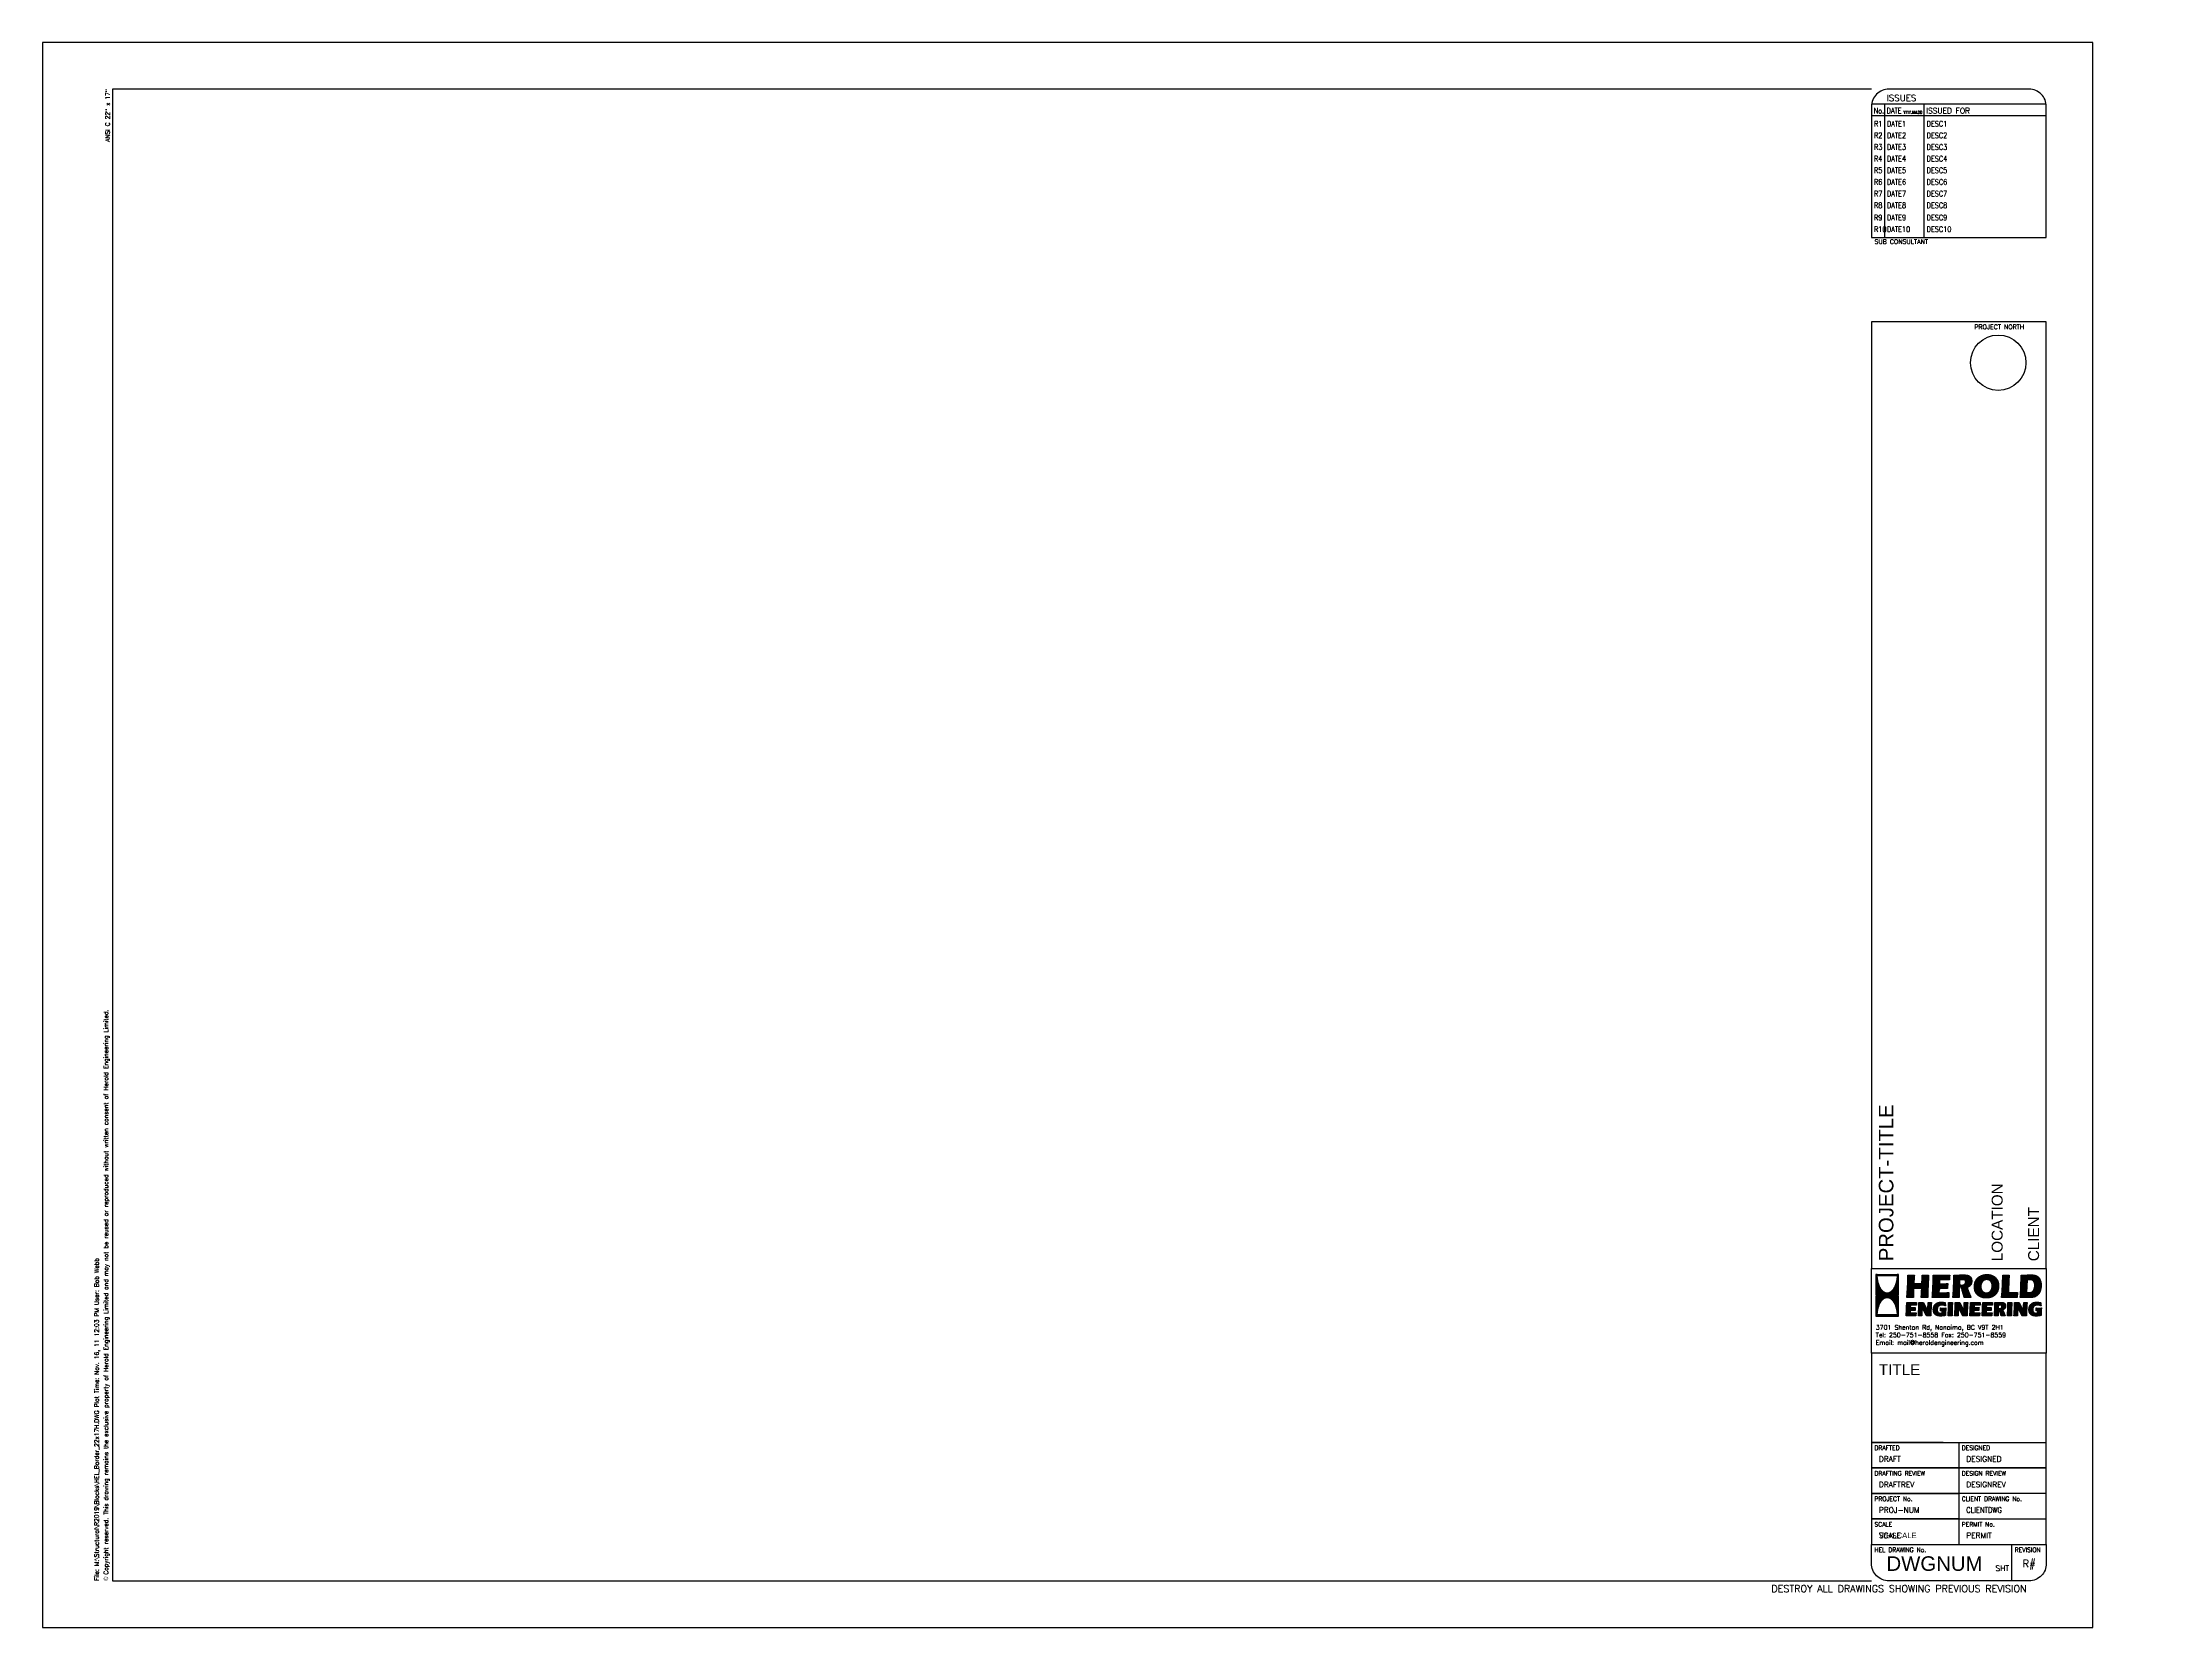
# Model space of a CAD drawing. Extents: x 0 to 22.8, y 0 to 17.
import ezdxf
from ezdxf.enums import TextEntityAlignment as Align

# ---------------------------------------------------------------- set-up
doc = ezdxf.new("R2010")
doc.units = 0
doc.header["$LTSCALE"] = 10
doc.header["$MEASUREMENT"] = 0
for name, color, linetype in [('BDR-18', 1, 'Continuous'), ('BDR-25', 4, 'Continuous'), ('BDR-50', 5, 'Continuous'), ('BDR-SHADE', 254, 'Continuous')]:
    doc.layers.add(name, color=color, linetype=linetype)
doc.styles.add('HEL-Logo2', font='romans.shx')
doc.styles.add('HEL-Title1', font='arial.ttf')
doc.styles.add('HEL-Title2', font='arial.ttf')
doc.styles.add('HEL-Title3', font='romans.shx')
doc.styles.add('HEL-Title4', font='romand.shx')
doc.styles.get("Standard").update_dxf_attribs({"font": 'arial.ttf'})

# ---------------------------------------------------------------- blocks, each defined once
blk = doc.blocks.new('hel_logo_md_borderless_NAN')
at = {"layer": 'BDR-18', "linetype": 'ByBlock'}
h = blk.add_hatch(color=256, dxfattribs=at)
h.dxf.hatch_style = 1
h.paths.add_polyline_path([(0.096, 1.35), (0.44, 1.35), (0.44, 1.327), (0.096, 1.327)], flags=17)
h.paths.add_polyline_path([(0.096, 1.327), (0.096, 1.35), (0.072, 1.35), (0.072, 1.003), (0.463, 1.003), (0.463, 1.35), (0.441, 1.35), (0.44, 1.35), (0.44, 1.327), (0.439, 1.32), (0.438, 1.312), (0.438, 1.304), (0.437, 1.296), (0.437, 1.289), (0.436, 1.282), (0.434, 1.274), (0.433, 1.267), (0.432, 1.259), (0.431, 1.253), (0.43, 1.245), (0.428, 1.239), (0.427, 1.231), (0.425, 1.224), (0.423, 1.218), (0.422, 1.21), (0.42, 1.204), (0.418, 1.198), (0.416, 1.191), (0.414, 1.185), (0.412, 1.179), (0.41, 1.172), (0.408, 1.166), (0.405, 1.161), (0.403, 1.155), (0.4, 1.149), (0.398, 1.143), (0.395, 1.137), (0.393, 1.133), (0.389, 1.127), (0.387, 1.122), (0.384, 1.117), (0.381, 1.112), (0.379, 1.107), (0.375, 1.102), (0.372, 1.098), (0.369, 1.093), (0.366, 1.089), (0.363, 1.084), (0.36, 1.08), (0.356, 1.077), (0.353, 1.073), (0.349, 1.07), (0.345, 1.066), (0.342, 1.063), (0.339, 1.06), (0.335, 1.056), (0.331, 1.054), (0.327, 1.051), (0.324, 1.048), (0.32, 1.046), (0.317, 1.044), (0.312, 1.041), (0.308, 1.04), (0.305, 1.038), (0.301, 1.036), (0.297, 1.036), (0.292, 1.034), (0.288, 1.033), (0.284, 1.032), (0.28, 1.031), (0.276, 1.031), (0.272, 1.031), (0.268, 1.031), (0.264, 1.031), (0.259, 1.031), (0.255, 1.031), (0.251, 1.032), (0.247, 1.033), (0.243, 1.034), (0.239, 1.036), (0.235, 1.036), (0.231, 1.038), (0.227, 1.04), (0.223, 1.041), (0.22, 1.044), (0.215, 1.046), (0.211, 1.048), (0.208, 1.051), (0.204, 1.054), (0.201, 1.056), (0.197, 1.06), (0.193, 1.063), (0.19, 1.066), (0.187, 1.07), (0.183, 1.073), (0.18, 1.077), (0.177, 1.08), (0.173, 1.084), (0.17, 1.089), (0.167, 1.093), (0.163, 1.098), (0.16, 1.102), (0.158, 1.107), (0.154, 1.112), (0.152, 1.117), (0.148, 1.122), (0.146, 1.127), (0.143, 1.133), (0.14, 1.137), (0.138, 1.143), (0.135, 1.149), (0.133, 1.155), (0.13, 1.161), (0.128, 1.166), (0.126, 1.172), (0.124, 1.179), (0.122, 1.185), (0.119, 1.191), (0.118, 1.198), (0.115, 1.204), (0.114, 1.21), (0.112, 1.218), (0.11, 1.224), (0.109, 1.231), (0.107, 1.239), (0.106, 1.245), (0.105, 1.253), (0.104, 1.259), (0.102, 1.267), (0.101, 1.274), (0.1, 1.282), (0.1, 1.289), (0.099, 1.296), (0.098, 1.304), (0.097, 1.312), (0.096, 1.32)])
h = blk.add_hatch(color=256, dxfattribs=at)
h.dxf.hatch_style = 1
h.paths.add_polyline_path([(0.605, 0.956), (0.615, 1.111), (0.62, 1.224), (0.62, 1.274), (0.62, 1.277), (0.62, 1.279), (0.62, 1.282), (0.62, 1.285), (0.621, 1.287), (0.621, 1.29), (0.621, 1.292), (0.621, 1.295), (0.621, 1.298), (0.621, 1.301), (0.621, 1.303), (0.621, 1.306), (0.621, 1.308), (0.621, 1.311), (0.621, 1.313), (0.621, 1.316), (0.62, 1.343), (0.623, 1.343), (0.625, 1.343), (0.63, 1.343), (0.635, 1.343), (0.639, 1.343), (0.644, 1.343), (0.648, 1.343), (0.652, 1.343), (0.656, 1.343), (0.659, 1.342), (0.663, 1.342), (0.666, 1.342), (0.669, 1.342), (0.673, 1.342), (0.675, 1.342), (0.678, 1.342), (0.68, 1.342), (0.685, 1.342), (0.687, 1.342), (0.69, 1.342), (0.692, 1.342), (0.695, 1.342), (0.698, 1.342), (0.702, 1.343), (0.705, 1.343), (0.709, 1.343), (0.712, 1.343), (0.716, 1.343), (0.721, 1.343), (0.725, 1.343), (0.73, 1.343), (0.734, 1.343), (0.734, 1.34), (0.734, 1.338), (0.734, 1.335), (0.733, 1.333), (0.733, 1.33), (0.733, 1.328), (0.733, 1.325), (0.733, 1.323), (0.732, 1.318), (0.732, 1.313), (0.731, 1.308), (0.731, 1.303), (0.731, 1.299), (0.731, 1.294), (0.731, 1.289), (0.731, 1.285), (0.73, 1.28), (0.73, 1.275), (0.73, 1.271), (0.729, 1.267), (0.729, 1.262), (0.729, 1.258), (0.729, 1.253), (0.728, 1.248), (0.728, 1.244), (0.728, 1.24), (0.728, 1.236), (0.727, 1.232), (0.727, 1.228), (0.727, 1.224), (0.727, 1.219), (0.727, 1.215), (0.726, 1.211), (0.726, 1.207), (0.726, 1.203), (0.726, 1.2), (0.864, 1.2), (0.865, 1.202), (0.865, 1.205), (0.865, 1.209), (0.865, 1.212), (0.865, 1.215), (0.865, 1.219), (0.865, 1.223), (0.865, 1.227), (0.865, 1.23), (0.865, 1.234), (0.865, 1.239), (0.866, 1.243), (0.866, 1.248), (0.866, 1.253), (0.866, 1.258), (0.866, 1.26), (0.866, 1.262), (0.866, 1.264), (0.866, 1.267), (0.867, 1.272), (0.867, 1.276), (0.867, 1.28), (0.867, 1.284), (0.867, 1.288), (0.867, 1.292), (0.867, 1.296), (0.867, 1.299), (0.867, 1.301), (0.868, 1.305), (0.868, 1.307), (0.868, 1.31), (0.868, 1.312), (0.868, 1.316), (0.868, 1.318), (0.868, 1.32), (0.868, 1.324), (0.867, 1.327), (0.867, 1.33), (0.867, 1.334), (0.867, 1.339), (0.867, 1.343), (0.927, 1.342), (0.93, 1.342), (0.932, 1.342), (0.934, 1.342), (0.936, 1.342), (0.939, 1.342), (0.942, 1.342), (0.945, 1.343), (0.948, 1.343), (0.952, 1.343), (0.957, 1.343), (0.961, 1.343), (0.965, 1.343), (0.967, 1.343), (0.97, 1.343), (0.972, 1.343), (0.975, 1.343), (0.977, 1.343), (0.98, 1.343), (0.98, 1.339), (0.98, 1.334), (0.979, 1.33), (0.979, 1.325), (0.979, 1.32), (0.979, 1.316), (0.978, 1.312), (0.978, 1.307), (0.978, 1.303), (0.977, 1.299), (0.977, 1.295), (0.977, 1.291), (0.976, 1.287), (0.976, 1.282), (0.976, 1.279), (0.976, 1.275), (0.976, 1.271), (0.976, 1.267), (0.976, 1.263), (0.975, 1.259), (0.975, 1.255), (0.975, 1.252), (0.975, 1.248), (0.974, 1.244), (0.974, 1.24), (0.974, 1.237), (0.974, 1.234), (0.973, 1.229), (0.973, 1.226), (0.973, 1.223), (0.973, 1.219), (0.973, 1.216), (0.972, 1.213), (0.972, 1.21), (0.972, 1.206), (0.972, 1.203), (0.972, 1.2), (0.971, 1.196), (0.971, 1.193), (0.971, 1.19), (0.971, 1.187), (0.971, 1.184), (0.971, 1.181), (0.971, 1.178), (0.971, 1.175), (0.971, 1.172), (0.971, 1.169), (0.971, 1.166), (0.97, 1.164), (0.97, 1.161), (0.97, 1.158), (0.97, 1.156), (0.97, 1.153), (0.97, 1.15), (0.97, 1.147), (0.969, 1.145), (0.969, 1.142), (0.969, 1.14), (0.969, 1.136), (0.969, 1.131), (0.969, 1.126), (0.968, 1.122), (0.968, 1.118), (0.968, 1.113), (0.968, 1.109), (0.968, 1.104), (0.968, 1.099), (0.967, 1.094), (0.967, 1.089), (0.967, 1.084), (0.967, 1.082), (0.967, 1.08), (0.967, 1.077), (0.967, 1.075), (0.967, 1.072), (0.967, 1.069), (0.967, 1.066), (0.967, 1.064), (0.967, 1.061), (0.967, 1.059), (0.967, 1.056), (0.967, 1.054), (0.967, 1.051), (0.967, 1.048), (0.967, 1.046), (0.967, 1.043), (0.967, 1.041), (0.967, 1.037), (0.967, 1.035), (0.967, 1.032), (0.967, 1.029), (0.967, 1.027), (0.967, 1.024), (0.967, 1.021), (0.967, 1.018), (0.967, 1.016), (0.967, 1.012), (0.967, 1.01), (0.967, 1.007), (0.967, 1.004), (0.967, 1.001), (0.967, 0.998), (0.967, 0.995), (0.967, 0.993), (0.967, 0.989), (0.967, 0.987), (0.967, 0.983), (0.967, 0.98), (0.967, 0.978), (0.967, 0.974), (0.967, 0.972), (0.967, 0.969), (0.967, 0.965), (0.967, 0.962), (0.967, 0.959), (0.967, 0.956), (0.911, 0.957), (0.907, 0.957), (0.905, 0.957), (0.903, 0.957), (0.899, 0.957), (0.897, 0.957), (0.894, 0.957), (0.89, 0.957), (0.886, 0.957), (0.882, 0.956), (0.878, 0.956), (0.873, 0.956), (0.87, 0.956), (0.868, 0.956), (0.865, 0.956), (0.863, 0.956), (0.86, 0.956), (0.857, 0.956), (0.855, 0.956), (0.851, 0.956), (0.852, 0.96), (0.852, 0.964), (0.853, 0.969), (0.853, 0.974), (0.853, 0.978), (0.854, 0.983), (0.854, 0.987), (0.855, 0.991), (0.855, 0.996), (0.855, 1.001), (0.856, 1.005), (0.856, 1.01), (0.856, 1.015), (0.856, 1.019), (0.856, 1.024), (0.857, 1.029), (0.857, 1.031), (0.857, 1.034), (0.857, 1.036), (0.857, 1.039), (0.857, 1.041), (0.858, 1.044), (0.858, 1.046), (0.858, 1.049), (0.858, 1.051), (0.858, 1.054), (0.858, 1.057), (0.858, 1.06), (0.859, 1.062), (0.859, 1.065), (0.859, 1.067), (0.859, 1.07), (0.859, 1.072), (0.859, 1.075), (0.859, 1.078), (0.859, 1.08), (0.86, 1.083), (0.86, 1.085), (0.86, 1.089), (0.86, 1.091), (0.86, 1.094), (0.86, 1.097), (0.86, 1.099), (0.86, 1.102), (0.86, 1.105), (0.86, 1.108), (0.861, 1.11), (0.861, 1.113), (0.722, 1.113), (0.718, 0.956), (0.659, 0.957), (0.656, 0.957), (0.654, 0.957), (0.652, 0.957), (0.649, 0.957), (0.646, 0.957), (0.644, 0.957), (0.64, 0.957), (0.637, 0.957), (0.633, 0.956), (0.629, 0.956), (0.625, 0.956), (0.62, 0.956), (0.618, 0.956), (0.615, 0.956), (0.613, 0.956), (0.61, 0.956), (0.608, 0.956)])
h = blk.add_hatch(color=256, dxfattribs=at)
h.dxf.hatch_style = 1
h.paths.add_polyline_path([(1.041, 0.956), (1.041, 0.961), (1.042, 0.965), (1.042, 0.969), (1.043, 0.974), (1.043, 0.979), (1.044, 0.983), (1.044, 0.987), (1.044, 0.991), (1.044, 0.995), (1.044, 0.999), (1.045, 1.003), (1.045, 1.007), (1.045, 1.012), (1.046, 1.016), (1.046, 1.019), (1.047, 1.023), (1.047, 1.027), (1.047, 1.031), (1.048, 1.035), (1.048, 1.038), (1.048, 1.042), (1.048, 1.046), (1.048, 1.049), (1.048, 1.052), (1.048, 1.056), (1.049, 1.06), (1.049, 1.063), (1.049, 1.066), (1.049, 1.069), (1.05, 1.072), (1.05, 1.075), (1.05, 1.079), (1.05, 1.082), (1.051, 1.084), (1.051, 1.088), (1.051, 1.091), (1.051, 1.094), (1.051, 1.099), (1.052, 1.102), (1.052, 1.105), (1.052, 1.109), (1.052, 1.113), (1.053, 1.116), (1.053, 1.12), (1.053, 1.124), (1.053, 1.128), (1.053, 1.132), (1.053, 1.136), (1.053, 1.14), (1.053, 1.144), (1.053, 1.148), (1.054, 1.153), (1.054, 1.157), (1.054, 1.162), (1.054, 1.166), (1.054, 1.171), (1.055, 1.176), (1.055, 1.18), (1.055, 1.185), (1.055, 1.19), (1.056, 1.195), (1.056, 1.197), (1.056, 1.2), (1.056, 1.202), (1.056, 1.205), (1.056, 1.207), (1.056, 1.21), (1.056, 1.212), (1.056, 1.214), (1.057, 1.217), (1.057, 1.219), (1.057, 1.224), (1.057, 1.229), (1.057, 1.234), (1.057, 1.239), (1.058, 1.243), (1.058, 1.247), (1.058, 1.251), (1.058, 1.255), (1.058, 1.259), (1.058, 1.263), (1.058, 1.267), (1.058, 1.271), (1.058, 1.274), (1.058, 1.277), (1.058, 1.281), (1.058, 1.284), (1.058, 1.287), (1.058, 1.29), (1.058, 1.293), (1.058, 1.296), (1.058, 1.299), (1.058, 1.301), (1.059, 1.304), (1.059, 1.306), (1.059, 1.311), (1.059, 1.315), (1.059, 1.318), (1.058, 1.343), (1.063, 1.343), (1.067, 1.343), (1.07, 1.343), (1.074, 1.343), (1.078, 1.343), (1.082, 1.343), (1.086, 1.343), (1.09, 1.343), (1.094, 1.343), (1.098, 1.343), (1.103, 1.343), (1.107, 1.343), (1.111, 1.343), (1.116, 1.343), (1.121, 1.343), (1.125, 1.343), (1.13, 1.343), (1.134, 1.342), (1.139, 1.342), (1.143, 1.342), (1.148, 1.342), (1.153, 1.342), (1.158, 1.342), (1.163, 1.342), (1.165, 1.342), (1.168, 1.342), (1.17, 1.342), (1.173, 1.342), (1.175, 1.342), (1.178, 1.342), (1.18, 1.342), (1.183, 1.342), (1.185, 1.342), (1.188, 1.342), (1.19, 1.342), (1.193, 1.342), (1.195, 1.342), (1.198, 1.342), (1.201, 1.342), (1.203, 1.342), (1.208, 1.342), (1.213, 1.342), (1.217, 1.342), (1.222, 1.342), (1.227, 1.342), (1.232, 1.342), (1.236, 1.342), (1.241, 1.342), (1.246, 1.342), (1.251, 1.342), (1.255, 1.342), (1.26, 1.342), (1.264, 1.342), (1.268, 1.342), (1.273, 1.343), (1.277, 1.343), (1.281, 1.343), (1.285, 1.343), (1.289, 1.343), (1.294, 1.343), (1.298, 1.343), (1.302, 1.343), (1.306, 1.343), (1.31, 1.343), (1.314, 1.343), (1.318, 1.343), (1.322, 1.343), (1.326, 1.343), (1.33, 1.343), (1.333, 1.343), (1.337, 1.343), (1.342, 1.343), (1.341, 1.334), (1.341, 1.332), (1.341, 1.33), (1.341, 1.329), (1.34, 1.325), (1.34, 1.322), (1.34, 1.319), (1.34, 1.316), (1.34, 1.314), (1.34, 1.311), (1.339, 1.309), (1.338, 1.278), (1.337, 1.276), (1.337, 1.273), (1.337, 1.271), (1.337, 1.268), (1.337, 1.266), (1.337, 1.263), (1.337, 1.261), (1.337, 1.258), (1.334, 1.258), (1.332, 1.258), (1.328, 1.258), (1.326, 1.258), (1.323, 1.259), (1.32, 1.259), (1.317, 1.259), (1.314, 1.259), (1.311, 1.259), (1.308, 1.259), (1.306, 1.259), (1.303, 1.259), (1.3, 1.26), (1.298, 1.26), (1.295, 1.26), (1.293, 1.26), (1.29, 1.26), (1.288, 1.26), (1.285, 1.26), (1.283, 1.26), (1.278, 1.26), (1.273, 1.26), (1.269, 1.26), (1.264, 1.26), (1.26, 1.26), (1.255, 1.26), (1.251, 1.26), (1.246, 1.26), (1.242, 1.26), (1.239, 1.26), (1.235, 1.26), (1.231, 1.26), (1.228, 1.26), (1.225, 1.26), (1.222, 1.26), (1.219, 1.26), (1.217, 1.26), (1.214, 1.26), (1.212, 1.26), (1.21, 1.26), (1.206, 1.26), (1.203, 1.26), (1.199, 1.26), (1.194, 1.26), (1.193, 1.26), (1.19, 1.26), (1.188, 1.26), (1.184, 1.26), (1.182, 1.26), (1.179, 1.259), (1.176, 1.259), (1.173, 1.259), (1.169, 1.259), (1.166, 1.259), (1.164, 1.194), (1.167, 1.194), (1.171, 1.194), (1.174, 1.194), (1.178, 1.194), (1.183, 1.194), (1.187, 1.193), (1.191, 1.193), (1.196, 1.193), (1.2, 1.193), (1.204, 1.193), (1.209, 1.193), (1.213, 1.193), (1.218, 1.193), (1.223, 1.193), (1.228, 1.193), (1.231, 1.193), (1.233, 1.193), (1.235, 1.193), (1.237, 1.193), (1.24, 1.193), (1.243, 1.193), (1.246, 1.193), (1.25, 1.193), (1.255, 1.194), (1.259, 1.194), (1.261, 1.194), (1.264, 1.194), (1.266, 1.194), (1.269, 1.194), (1.272, 1.194), (1.275, 1.194), (1.278, 1.194), (1.28, 1.194), (1.284, 1.195), (1.287, 1.195), (1.29, 1.195), (1.294, 1.195), (1.297, 1.195), (1.301, 1.195), (1.304, 1.195), (1.308, 1.195), (1.308, 1.19), (1.308, 1.186), (1.308, 1.181), (1.307, 1.178), (1.307, 1.176), (1.307, 1.173), (1.307, 1.171), (1.307, 1.168), (1.307, 1.166), (1.306, 1.163), (1.306, 1.161), (1.306, 1.158), (1.306, 1.155), (1.306, 1.152), (1.305, 1.15), (1.305, 1.147), (1.305, 1.144), (1.305, 1.142), (1.305, 1.138), (1.305, 1.136), (1.304, 1.133), (1.304, 1.13), (1.304, 1.127), (1.304, 1.124), (1.304, 1.121), (1.304, 1.118), (1.304, 1.115), (1.304, 1.112), (1.304, 1.109), (1.301, 1.109), (1.299, 1.109), (1.295, 1.109), (1.293, 1.109), (1.29, 1.109), (1.288, 1.109), (1.285, 1.109), (1.283, 1.109), (1.278, 1.109), (1.274, 1.109), (1.269, 1.109), (1.265, 1.109), (1.26, 1.109), (1.256, 1.109), (1.253, 1.109), (1.249, 1.109), (1.246, 1.109), (1.242, 1.109), (1.239, 1.109), (1.236, 1.109), (1.231, 1.109), (1.227, 1.109), (1.223, 1.109), (1.218, 1.109), (1.213, 1.109), (1.209, 1.109), (1.204, 1.109), (1.199, 1.109), (1.197, 1.109), (1.194, 1.109), (1.192, 1.109), (1.189, 1.109), (1.187, 1.109), (1.184, 1.109), (1.182, 1.109), (1.179, 1.108), (1.177, 1.108), (1.174, 1.108), (1.171, 1.108), (1.169, 1.108), (1.166, 1.108), (1.164, 1.108), (1.161, 1.108), (1.158, 1.107), (1.155, 1.038), (1.184, 1.038), (1.188, 1.038), (1.19, 1.038), (1.193, 1.038), (1.195, 1.038), (1.198, 1.038), (1.201, 1.038), (1.204, 1.039), (1.207, 1.039), (1.211, 1.039), (1.215, 1.039), (1.219, 1.039), (1.223, 1.039), (1.228, 1.039), (1.232, 1.039), (1.235, 1.039), (1.237, 1.039), (1.29, 1.041), (1.293, 1.041), (1.297, 1.041), (1.301, 1.041), (1.303, 1.041), (1.305, 1.041), (1.308, 1.041), (1.31, 1.041), (1.313, 1.041), (1.316, 1.042), (1.319, 1.042), (1.323, 1.042), (1.325, 1.042), (1.329, 1.043), (1.328, 1.041), (1.328, 1.037), (1.328, 1.035), (1.328, 1.032), (1.328, 1.03), (1.328, 1.027), (1.328, 1.024), (1.328, 1.022), (1.328, 1.019), (1.327, 1.017), (1.327, 1.014), (1.327, 1.011), (1.327, 1.008), (1.327, 1.006), (1.326, 1.003), (1.326, 1), (1.326, 0.998), (1.326, 0.995), (1.326, 0.992), (1.325, 0.989), (1.325, 0.987), (1.325, 0.984), (1.325, 0.981), (1.325, 0.979), (1.325, 0.976), (1.324, 0.973), (1.324, 0.97), (1.324, 0.968), (1.324, 0.964), (1.324, 0.962), (1.324, 0.959), (1.323, 0.956), (1.32, 0.956), (1.316, 0.956), (1.312, 0.956), (1.308, 0.956), (1.304, 0.956), (1.3, 0.956), (1.296, 0.956), (1.292, 0.956), (1.288, 0.956), (1.284, 0.956), (1.28, 0.956), (1.275, 0.956), (1.271, 0.957), (1.267, 0.957), (1.263, 0.957), (1.259, 0.957), (1.255, 0.957), (1.251, 0.957), (1.246, 0.957), (1.242, 0.957), (1.237, 0.957), (1.233, 0.957), (1.229, 0.957), (1.224, 0.957), (1.22, 0.957), (1.216, 0.957), (1.211, 0.957), (1.207, 0.957), (1.202, 0.957), (1.198, 0.957), (1.193, 0.957), (1.188, 0.957), (1.077, 0.956)])
h = blk.add_hatch(color=256, dxfattribs=at)
h.dxf.hatch_style = 1
h.paths.add_polyline_path([(1.395, 0.956), (1.395, 0.959), (1.396, 0.963), (1.396, 0.965), (1.396, 0.969), (1.397, 0.972), (1.397, 0.974), (1.397, 0.978), (1.398, 0.98), (1.398, 0.983), (1.398, 0.987), (1.399, 0.989), (1.399, 0.993), (1.399, 0.995), (1.4, 0.998), (1.4, 1.001), (1.4, 1.003), (1.4, 1.007), (1.4, 1.009), (1.4, 1.012), (1.4, 1.015), (1.401, 1.017), (1.401, 1.02), (1.401, 1.022), (1.401, 1.026), (1.402, 1.028), (1.402, 1.031), (1.402, 1.033), (1.402, 1.036), (1.403, 1.038), (1.403, 1.041), (1.403, 1.043), (1.403, 1.046), (1.403, 1.049), (1.404, 1.051), (1.404, 1.054), (1.404, 1.056), (1.404, 1.059), (1.404, 1.061), (1.405, 1.064), (1.405, 1.067), (1.405, 1.07), (1.405, 1.072), (1.405, 1.075), (1.405, 1.078), (1.405, 1.08), (1.405, 1.084), (1.405, 1.086), (1.405, 1.089), (1.406, 1.092), (1.406, 1.095), (1.406, 1.098), (1.406, 1.101), (1.406, 1.104), (1.406, 1.107), (1.407, 1.11), (1.407, 1.113), (1.407, 1.116), (1.407, 1.119), (1.407, 1.123), (1.407, 1.126), (1.408, 1.129), (1.408, 1.133), (1.408, 1.135), (1.408, 1.138), (1.408, 1.142), (1.408, 1.145), (1.408, 1.148), (1.409, 1.152), (1.409, 1.155), (1.409, 1.158), (1.409, 1.162), (1.409, 1.166), (1.409, 1.169), (1.409, 1.172), (1.41, 1.176), (1.41, 1.179), (1.41, 1.182), (1.41, 1.186), (1.41, 1.19), (1.41, 1.193), (1.41, 1.196), (1.41, 1.2), (1.41, 1.203), (1.41, 1.207), (1.41, 1.21), (1.41, 1.214), (1.41, 1.217), (1.41, 1.221), (1.41, 1.224), (1.41, 1.228), (1.41, 1.232), (1.41, 1.235), (1.41, 1.239), (1.411, 1.243), (1.411, 1.246), (1.411, 1.25), (1.411, 1.253), (1.411, 1.257), (1.411, 1.261), (1.411, 1.264), (1.411, 1.267), (1.411, 1.271), (1.411, 1.274), (1.411, 1.277), (1.411, 1.281), (1.411, 1.284), (1.411, 1.287), (1.411, 1.291), (1.411, 1.293), (1.412, 1.296), (1.412, 1.3), (1.412, 1.302), (1.412, 1.306), (1.412, 1.308), (1.412, 1.311), (1.412, 1.314), (1.412, 1.316), (1.412, 1.319), (1.412, 1.321), (1.412, 1.324), (1.412, 1.326), (1.412, 1.329), (1.412, 1.331), (1.412, 1.334), (1.412, 1.339), (1.412, 1.343), (1.416, 1.343), (1.419, 1.343), (1.424, 1.343), (1.427, 1.343), (1.43, 1.342), (1.434, 1.342), (1.438, 1.342), (1.441, 1.342), (1.443, 1.342), (1.447, 1.342), (1.45, 1.342), (1.453, 1.342), (1.455, 1.342), (1.458, 1.342), (1.461, 1.342), (1.463, 1.342), (1.466, 1.342), (1.468, 1.342), (1.471, 1.342), (1.474, 1.342), (1.477, 1.342), (1.48, 1.342), (1.482, 1.342), (1.486, 1.342), (1.489, 1.342), (1.491, 1.343), (1.495, 1.343), (1.498, 1.343), (1.502, 1.343), (1.506, 1.343), (1.509, 1.343), (1.512, 1.344), (1.516, 1.344), (1.52, 1.344), (1.523, 1.344), (1.527, 1.344), (1.53, 1.344), (1.534, 1.344), (1.538, 1.344), (1.541, 1.344), (1.544, 1.344), (1.549, 1.344), (1.552, 1.344), (1.555, 1.344), (1.559, 1.344), (1.562, 1.344), (1.566, 1.344), (1.569, 1.344), (1.573, 1.344), (1.577, 1.344), (1.581, 1.344), (1.585, 1.344), (1.588, 1.344), (1.593, 1.344), (1.596, 1.344), (1.6, 1.344), (1.603, 1.344), (1.607, 1.344), (1.611, 1.343), (1.614, 1.343), (1.617, 1.343), (1.621, 1.342), (1.624, 1.342), (1.626, 1.342), (1.631, 1.341), (1.636, 1.34), (1.641, 1.34), (1.645, 1.339), (1.65, 1.338), (1.654, 1.336), (1.657, 1.335), (1.661, 1.334), (1.665, 1.332), (1.669, 1.33), (1.672, 1.329), (1.676, 1.326), (1.679, 1.325), (1.682, 1.323), (1.685, 1.32), (1.688, 1.318), (1.69, 1.316), (1.693, 1.314), (1.695, 1.311), (1.698, 1.309), (1.699, 1.306), (1.702, 1.304), (1.703, 1.301), (1.705, 1.298), (1.707, 1.296), (1.708, 1.292), (1.71, 1.29), (1.712, 1.287), (1.713, 1.283), (1.714, 1.28), (1.715, 1.276), (1.716, 1.272), (1.718, 1.269), (1.718, 1.265), (1.718, 1.261), (1.719, 1.257), (1.72, 1.253), (1.72, 1.249), (1.72, 1.245), (1.72, 1.241), (1.72, 1.236), (1.72, 1.231), (1.72, 1.227), (1.719, 1.222), (1.718, 1.218), (1.718, 1.214), (1.717, 1.21), (1.716, 1.205), (1.715, 1.201), (1.713, 1.197), (1.712, 1.193), (1.71, 1.189), (1.708, 1.186), (1.707, 1.181), (1.704, 1.177), (1.703, 1.174), (1.7, 1.171), (1.698, 1.166), (1.695, 1.163), (1.692, 1.161), (1.689, 1.157), (1.686, 1.154), (1.683, 1.152), (1.679, 1.149), (1.675, 1.146), (1.674, 1.145), (1.671, 1.143), (1.67, 1.142), (1.667, 1.141), (1.665, 1.139), (1.662, 1.138), (1.66, 1.137), (1.657, 1.135), (1.655, 1.134), (1.652, 1.133), (1.649, 1.131), (1.645, 1.13), (1.643, 1.128), (1.64, 1.127), (1.653, 1.091), (1.655, 1.087), (1.655, 1.084), (1.657, 1.08), (1.659, 1.076), (1.66, 1.072), (1.662, 1.068), (1.663, 1.065), (1.665, 1.06), (1.698, 0.978), (1.699, 0.976), (1.7, 0.974), (1.701, 0.972), (1.702, 0.969), (1.703, 0.967), (1.704, 0.964), (1.705, 0.96), (1.707, 0.956), (1.704, 0.956), (1.702, 0.956), (1.699, 0.956), (1.697, 0.956), (1.692, 0.956), (1.688, 0.956), (1.684, 0.956), (1.679, 0.956), (1.675, 0.957), (1.672, 0.957), (1.669, 0.957), (1.665, 0.957), (1.662, 0.957), (1.66, 0.957), (1.657, 0.957), (1.655, 0.957), (1.65, 0.957), (1.648, 0.957), (1.645, 0.957), (1.643, 0.957), (1.641, 0.957), (1.637, 0.957), (1.634, 0.957), (1.631, 0.957), (1.626, 0.957), (1.623, 0.957), (1.619, 0.956), (1.615, 0.956), (1.61, 0.956), (1.606, 0.956), (1.601, 0.956), (1.598, 0.956), (1.596, 0.956), (1.593, 0.956), (1.591, 0.956), (1.591, 0.958), (1.59, 0.96), (1.589, 0.963), (1.588, 0.965), (1.588, 0.968), (1.587, 0.971), (1.586, 0.974), (1.585, 0.977), (1.584, 0.981), (1.583, 0.984), (1.583, 0.988), (1.581, 0.993), (1.58, 0.997), (1.578, 1.002), (1.578, 1.003), (1.578, 1.006), (1.577, 1.008), (1.576, 1.011), (1.575, 1.015), (1.574, 1.019), (1.573, 1.022), (1.573, 1.026), (1.571, 1.029), (1.57, 1.031), (1.569, 1.034), (1.568, 1.036), (1.568, 1.039), (1.568, 1.042), (1.567, 1.045), (1.565, 1.048), (1.564, 1.051), (1.564, 1.054), (1.563, 1.057), (1.561, 1.06), (1.56, 1.065), (1.559, 1.068), (1.558, 1.072), (1.557, 1.076), (1.555, 1.08), (1.554, 1.084), (1.553, 1.089), (1.551, 1.093), (1.525, 1.173), (1.528, 1.172), (1.531, 1.172), (1.535, 1.171), (1.539, 1.171), (1.542, 1.171), (1.545, 1.171), (1.549, 1.171), (1.552, 1.171), (1.556, 1.171), (1.561, 1.171), (1.565, 1.171), (1.569, 1.172), (1.573, 1.173), (1.578, 1.174), (1.582, 1.175), (1.585, 1.176), (1.589, 1.178), (1.593, 1.18), (1.596, 1.182), (1.598, 1.185), (1.601, 1.187), (1.603, 1.19), (1.606, 1.193), (1.608, 1.195), (1.61, 1.199), (1.612, 1.202), (1.612, 1.206), (1.614, 1.21), (1.615, 1.213), (1.615, 1.216), (1.616, 1.219), (1.616, 1.224), (1.616, 1.226), (1.616, 1.229), (1.615, 1.232), (1.614, 1.234), (1.613, 1.238), (1.612, 1.24), (1.612, 1.243), (1.61, 1.244), (1.608, 1.247), (1.607, 1.249), (1.605, 1.251), (1.602, 1.253), (1.6, 1.254), (1.597, 1.256), (1.594, 1.258), (1.592, 1.258), (1.588, 1.259), (1.584, 1.26), (1.58, 1.261), (1.578, 1.262), (1.576, 1.262), (1.573, 1.263), (1.571, 1.263), (1.568, 1.263), (1.565, 1.263), (1.562, 1.263), (1.559, 1.263), (1.556, 1.263), (1.553, 1.263), (1.549, 1.263), (1.544, 1.263), (1.54, 1.263), (1.535, 1.263), (1.532, 1.263), (1.53, 1.263), (1.527, 1.263), (1.525, 1.263), (1.521, 1.262), (1.519, 1.262), (1.515, 1.262), (1.512, 1.262), (1.512, 1.258), (1.512, 1.254), (1.512, 1.251), (1.511, 1.247), (1.511, 1.243), (1.511, 1.239), (1.511, 1.235), (1.511, 1.231), (1.511, 1.227), (1.511, 1.223), (1.511, 1.219), (1.51, 1.214), (1.51, 1.21), (1.51, 1.206), (1.51, 1.202), (1.51, 1.197), (1.509, 1.193), (1.509, 1.189), (1.509, 1.184), (1.509, 1.18), (1.508, 1.175), (1.508, 1.17), (1.508, 1.165), (1.508, 1.161), (1.508, 1.156), (1.507, 1.151), (1.507, 1.148), (1.507, 1.146), (1.507, 1.143), (1.507, 1.141), (1.507, 1.138), (1.507, 1.136), (1.507, 1.133), (1.507, 1.131), (1.507, 1.128), (1.506, 1.125), (1.506, 1.123), (1.506, 1.12), (1.506, 1.118), (1.506, 1.115), (1.506, 1.113), (1.506, 1.11), (1.506, 1.107), (1.506, 1.104), (1.506, 1.102), (1.506, 1.099), (1.506, 1.097), (1.506, 1.094), (1.506, 1.092), (1.506, 1.089), (1.506, 1.086), (1.506, 1.084), (1.506, 1.081), (1.506, 1.079), (1.506, 1.076), (1.506, 1.074), (1.506, 1.071), (1.506, 1.068), (1.506, 1.065), (1.506, 1.063), (1.505, 1.06), (1.505, 1.058), (1.505, 1.056), (1.505, 1.053), (1.505, 1.051), (1.505, 1.048), (1.505, 1.045), (1.505, 1.042), (1.505, 1.04), (1.505, 1.037), (1.505, 1.035), (1.505, 1.032), (1.505, 1.03), (1.505, 1.027), (1.505, 1.025), (1.505, 1.022), (1.504, 1.02), (1.504, 1.017), (1.504, 1.014), (1.504, 1.012), (1.504, 1.009), (1.504, 1.007), (1.504, 1.004), (1.504, 1.002), (1.504, 0.999), (1.504, 0.997), (1.504, 0.994), (1.504, 0.992), (1.504, 0.989), (1.504, 0.987), (1.504, 0.984), (1.504, 0.982), (1.504, 0.979), (1.504, 0.976), (1.504, 0.974), (1.504, 0.971), (1.504, 0.969), (1.504, 0.966), (1.504, 0.964), (1.503, 0.961), (1.503, 0.959), (1.503, 0.956), (1.501, 0.956), (1.498, 0.956), (1.496, 0.956), (1.493, 0.956), (1.489, 0.956), (1.484, 0.956), (1.48, 0.956), (1.476, 0.956), (1.472, 0.957), (1.468, 0.957), (1.465, 0.957), (1.463, 0.957), (1.459, 0.957), (1.457, 0.957), (1.454, 0.957), (1.452, 0.957), (1.448, 0.957), (1.444, 0.957), (1.442, 0.957), (1.439, 0.957), (1.437, 0.957), (1.434, 0.957), (1.431, 0.957), (1.428, 0.957), (1.424, 0.957), (1.421, 0.956), (1.417, 0.956), (1.413, 0.956), (1.409, 0.956), (1.405, 0.956), (1.4, 0.956)])
h = blk.add_hatch(color=256, dxfattribs=at)
h.dxf.hatch_style = 1
h.paths.add_polyline_path([(1.977, 1.265), (1.973, 1.265), (1.969, 1.265), (1.966, 1.264), (1.963, 1.264), (1.959, 1.263), (1.956, 1.263), (1.953, 1.262), (1.949, 1.261), (1.946, 1.26), (1.943, 1.258), (1.939, 1.258), (1.936, 1.256), (1.933, 1.254), (1.93, 1.253), (1.927, 1.251), (1.924, 1.249), (1.921, 1.247), (1.919, 1.245), (1.915, 1.243), (1.913, 1.24), (1.91, 1.238), (1.908, 1.235), (1.905, 1.233), (1.903, 1.23), (1.901, 1.227), (1.899, 1.224), (1.897, 1.221), (1.895, 1.218), (1.893, 1.214), (1.891, 1.211), (1.89, 1.208), (1.888, 1.205), (1.886, 1.201), (1.885, 1.197), (1.884, 1.194), (1.882, 1.19), (1.881, 1.186), (1.88, 1.182), (1.879, 1.179), (1.878, 1.175), (1.877, 1.171), (1.877, 1.167), (1.877, 1.163), (1.876, 1.16), (1.876, 1.156), (1.876, 1.152), (1.875, 1.147), (1.875, 1.143), (1.875, 1.14), (1.876, 1.136), (1.876, 1.133), (1.876, 1.128), (1.877, 1.125), (1.877, 1.122), (1.877, 1.118), (1.878, 1.114), (1.879, 1.111), (1.88, 1.108), (1.881, 1.104), (1.881, 1.101), (1.883, 1.098), (1.884, 1.094), (1.886, 1.092), (1.886, 1.089), (1.888, 1.085), (1.89, 1.082), (1.891, 1.08), (1.893, 1.077), (1.895, 1.074), (1.897, 1.071), (1.899, 1.069), (1.901, 1.066), (1.904, 1.064), (1.905, 1.061), (1.908, 1.06), (1.91, 1.057), (1.914, 1.056), (1.916, 1.053), (1.919, 1.051), (1.922, 1.05), (1.925, 1.048), (1.928, 1.046), (1.93, 1.045), (1.934, 1.043), (1.937, 1.042), (1.939, 1.041), (1.943, 1.04), (1.946, 1.039), (1.949, 1.038), (1.953, 1.037), (1.955, 1.036), (1.958, 1.036), (1.962, 1.036), (1.965, 1.036), (1.968, 1.036), (1.972, 1.036), (1.975, 1.036), (1.978, 1.036), (1.982, 1.036), (1.986, 1.036), (1.989, 1.037), (1.992, 1.038), (1.996, 1.038), (1.998, 1.04), (2.002, 1.041), (2.005, 1.041), (2.008, 1.043), (2.011, 1.045), (2.014, 1.046), (2.017, 1.047), (2.021, 1.05), (2.023, 1.051), (2.026, 1.053), (2.029, 1.056), (2.031, 1.058), (2.034, 1.06), (2.037, 1.062), (2.039, 1.065), (2.041, 1.067), (2.044, 1.07), (2.046, 1.073), (2.048, 1.076), (2.05, 1.079), (2.052, 1.082), (2.054, 1.085), (2.055, 1.089), (2.057, 1.092), (2.059, 1.095), (2.06, 1.099), (2.062, 1.103), (2.063, 1.106), (2.064, 1.11), (2.065, 1.113), (2.066, 1.117), (2.067, 1.121), (2.068, 1.124), (2.069, 1.128), (2.069, 1.132), (2.07, 1.136), (2.07, 1.14), (2.071, 1.143), (2.071, 1.147), (2.071, 1.151), (2.071, 1.155), (2.071, 1.159), (2.071, 1.162), (2.071, 1.166), (2.07, 1.17), (2.07, 1.174), (2.069, 1.177), (2.069, 1.181), (2.069, 1.184), (2.068, 1.188), (2.067, 1.191), (2.066, 1.195), (2.064, 1.198), (2.064, 1.201), (2.063, 1.205), (2.061, 1.208), (2.06, 1.211), (2.059, 1.214), (2.057, 1.217), (2.055, 1.22), (2.054, 1.223), (2.051, 1.226), (2.05, 1.229), (2.048, 1.231), (2.045, 1.234), (2.044, 1.236), (2.041, 1.239), (2.039, 1.241), (2.036, 1.243), (2.034, 1.245), (2.031, 1.247), (2.029, 1.249), (2.026, 1.251), (2.024, 1.253), (2.021, 1.254), (2.018, 1.256), (2.015, 1.257), (2.012, 1.258), (2.009, 1.259), (2.006, 1.261), (2.003, 1.262), (2, 1.263), (1.997, 1.263), (1.993, 1.263), (1.99, 1.264), (1.987, 1.264), (1.983, 1.265), (1.98, 1.265)], flags=16)
h.paths.add_polyline_path([(1.982, 1.35), (1.984, 1.35), (1.987, 1.35), (1.989, 1.35), (1.992, 1.35), (1.994, 1.35), (1.997, 1.349), (1.999, 1.349), (2.002, 1.349), (2.004, 1.349), (2.007, 1.349), (2.009, 1.349), (2.011, 1.349), (2.016, 1.348), (2.021, 1.347), (2.026, 1.346), (2.031, 1.345), (2.035, 1.344), (2.04, 1.344), (2.045, 1.342), (2.05, 1.341), (2.055, 1.34), (2.06, 1.338), (2.064, 1.336), (2.069, 1.335), (2.073, 1.333), (2.078, 1.331), (2.082, 1.329), (2.086, 1.327), (2.09, 1.325), (2.094, 1.322), (2.098, 1.32), (2.103, 1.317), (2.107, 1.315), (2.11, 1.311), (2.114, 1.309), (2.117, 1.306), (2.122, 1.302), (2.125, 1.299), (2.128, 1.296), (2.132, 1.292), (2.135, 1.289), (2.138, 1.285), (2.141, 1.282), (2.144, 1.278), (2.146, 1.274), (2.15, 1.27), (2.152, 1.267), (2.155, 1.263), (2.156, 1.258), (2.159, 1.254), (2.161, 1.25), (2.163, 1.246), (2.165, 1.242), (2.167, 1.238), (2.169, 1.233), (2.17, 1.229), (2.171, 1.224), (2.173, 1.219), (2.175, 1.214), (2.175, 1.212), (2.175, 1.21), (2.176, 1.207), (2.176, 1.205), (2.177, 1.203), (2.177, 1.2), (2.178, 1.197), (2.178, 1.195), (2.179, 1.192), (2.179, 1.19), (2.179, 1.187), (2.18, 1.185), (2.18, 1.182), (2.18, 1.18), (2.18, 1.176), (2.18, 1.174), (2.18, 1.171), (2.18, 1.168), (2.18, 1.166), (2.18, 1.163), (2.18, 1.16), (2.18, 1.157), (2.18, 1.154), (2.18, 1.152), (2.18, 1.148), (2.18, 1.146), (2.18, 1.142), (2.18, 1.14), (2.18, 1.137), (2.18, 1.134), (2.18, 1.131), (2.18, 1.128), (2.179, 1.126), (2.179, 1.123), (2.178, 1.12), (2.178, 1.117), (2.177, 1.114), (2.177, 1.112), (2.176, 1.109), (2.176, 1.106), (2.175, 1.104), (2.175, 1.101), (2.174, 1.099), (2.174, 1.095), (2.173, 1.093), (2.172, 1.09), (2.171, 1.088), (2.17, 1.085), (2.17, 1.083), (2.169, 1.08), (2.168, 1.078), (2.167, 1.075), (2.166, 1.072), (2.165, 1.07), (2.165, 1.067), (2.164, 1.065), (2.162, 1.063), (2.161, 1.06), (2.161, 1.058), (2.159, 1.056), (2.158, 1.053), (2.157, 1.051), (2.156, 1.049), (2.155, 1.046), (2.153, 1.044), (2.152, 1.041), (2.151, 1.04), (2.15, 1.037), (2.148, 1.036), (2.146, 1.033), (2.146, 1.031), (2.144, 1.029), (2.142, 1.027), (2.141, 1.025), (2.14, 1.023), (2.138, 1.021), (2.137, 1.019), (2.135, 1.017), (2.133, 1.015), (2.132, 1.013), (2.13, 1.012), (2.128, 1.009), (2.127, 1.007), (2.125, 1.006), (2.123, 1.004), (2.122, 1.003), (2.119, 1.001), (2.117, 0.999), (2.116, 0.998), (2.114, 0.996), (2.112, 0.994), (2.11, 0.993), (2.108, 0.991), (2.106, 0.989), (2.104, 0.988), (2.103, 0.987), (2.1, 0.985), (2.098, 0.983), (2.096, 0.983), (2.094, 0.981), (2.092, 0.979), (2.089, 0.979), (2.088, 0.977), (2.085, 0.976), (2.083, 0.974), (2.081, 0.974), (2.079, 0.973), (2.076, 0.971), (2.074, 0.97), (2.072, 0.969), (2.069, 0.968), (2.067, 0.967), (2.064, 0.966), (2.062, 0.965), (2.06, 0.964), (2.057, 0.964), (2.055, 0.963), (2.052, 0.962), (2.05, 0.961), (2.047, 0.96), (2.045, 0.959), (2.042, 0.959), (2.04, 0.958), (2.037, 0.957), (2.035, 0.957), (2.032, 0.956), (2.03, 0.955), (2.027, 0.955), (2.025, 0.954), (2.022, 0.954), (2.02, 0.954), (2.016, 0.953), (2.014, 0.953), (2.011, 0.952), (2.009, 0.952), (2.007, 0.951), (2.004, 0.951), (2.002, 0.95), (1.998, 0.95), (1.996, 0.95), (1.993, 0.95), (1.991, 0.95), (1.988, 0.95), (1.985, 0.95), (1.983, 0.95), (1.98, 0.949), (1.978, 0.949), (1.974, 0.949), (1.972, 0.949), (1.969, 0.949), (1.967, 0.949), (1.963, 0.949), (1.961, 0.949), (1.958, 0.949), (1.956, 0.95), (1.954, 0.95), (1.95, 0.95), (1.948, 0.95), (1.945, 0.95), (1.943, 0.95), (1.94, 0.95), (1.938, 0.95), (1.935, 0.951), (1.932, 0.951), (1.93, 0.952), (1.927, 0.952), (1.925, 0.952), (1.922, 0.953), (1.92, 0.954), (1.917, 0.954), (1.915, 0.954), (1.912, 0.954), (1.91, 0.955), (1.907, 0.956), (1.905, 0.956), (1.902, 0.957), (1.9, 0.958), (1.897, 0.959), (1.895, 0.959), (1.892, 0.96), (1.89, 0.96), (1.887, 0.961), (1.885, 0.962), (1.882, 0.963), (1.88, 0.964), (1.877, 0.965), (1.875, 0.966), (1.872, 0.967), (1.871, 0.968), (1.868, 0.969), (1.866, 0.969), (1.863, 0.971), (1.862, 0.972), (1.859, 0.973), (1.857, 0.974), (1.855, 0.975), (1.853, 0.977), (1.851, 0.978), (1.848, 0.979), (1.846, 0.98), (1.842, 0.983), (1.84, 0.984), (1.838, 0.986), (1.836, 0.988), (1.834, 0.989), (1.832, 0.991), (1.83, 0.993), (1.828, 0.993), (1.826, 0.995), (1.824, 0.997), (1.823, 0.999), (1.821, 1.001), (1.819, 1.003), (1.817, 1.004), (1.815, 1.006), (1.814, 1.007), (1.812, 1.009), (1.809, 1.013), (1.805, 1.017), (1.803, 1.021), (1.8, 1.024), (1.797, 1.028), (1.794, 1.032), (1.791, 1.036), (1.79, 1.04), (1.787, 1.044), (1.785, 1.048), (1.783, 1.052), (1.781, 1.056), (1.78, 1.06), (1.778, 1.065), (1.776, 1.07), (1.775, 1.074), (1.774, 1.078), (1.772, 1.083), (1.771, 1.087), (1.771, 1.092), (1.77, 1.097), (1.769, 1.101), (1.768, 1.106), (1.767, 1.109), (1.767, 1.111), (1.767, 1.113), (1.767, 1.116), (1.766, 1.118), (1.766, 1.121), (1.766, 1.123), (1.766, 1.126), (1.766, 1.128), (1.766, 1.132), (1.766, 1.134), (1.766, 1.137), (1.766, 1.139), (1.766, 1.142), (1.766, 1.146), (1.766, 1.149), (1.766, 1.153), (1.766, 1.157), (1.766, 1.161), (1.766, 1.165), (1.767, 1.168), (1.767, 1.171), (1.768, 1.176), (1.768, 1.179), (1.769, 1.182), (1.769, 1.186), (1.77, 1.19), (1.771, 1.193), (1.771, 1.196), (1.772, 1.2), (1.773, 1.204), (1.774, 1.207), (1.775, 1.21), (1.775, 1.214), (1.776, 1.217), (1.778, 1.219), (1.779, 1.223), (1.78, 1.226), (1.781, 1.229), (1.783, 1.233), (1.784, 1.236), (1.785, 1.239), (1.787, 1.242), (1.788, 1.245), (1.79, 1.248), (1.791, 1.251), (1.793, 1.253), (1.795, 1.257), (1.796, 1.259), (1.798, 1.262), (1.8, 1.265), (1.802, 1.267), (1.804, 1.27), (1.806, 1.272), (1.808, 1.276), (1.809, 1.278), (1.812, 1.281), (1.814, 1.283), (1.816, 1.286), (1.819, 1.287), (1.821, 1.29), (1.824, 1.292), (1.826, 1.295), (1.828, 1.296), (1.831, 1.299), (1.833, 1.301), (1.836, 1.303), (1.838, 1.306), (1.841, 1.307), (1.844, 1.31), (1.847, 1.311), (1.849, 1.313), (1.853, 1.316), (1.855, 1.317), (1.858, 1.319), (1.862, 1.32), (1.864, 1.322), (1.867, 1.324), (1.871, 1.325), (1.874, 1.327), (1.877, 1.329), (1.881, 1.33), (1.884, 1.331), (1.887, 1.333), (1.891, 1.334), (1.894, 1.335), (1.897, 1.336), (1.901, 1.338), (1.904, 1.339), (1.907, 1.34), (1.91, 1.341), (1.914, 1.342), (1.918, 1.343), (1.921, 1.344), (1.925, 1.344), (1.929, 1.345), (1.932, 1.346), (1.935, 1.346), (1.939, 1.347), (1.943, 1.348), (1.947, 1.348), (1.95, 1.349), (1.954, 1.349), (1.958, 1.349), (1.962, 1.349), (1.966, 1.349), (1.969, 1.35), (1.973, 1.35), (1.978, 1.35)])
h = blk.add_hatch(color=256, dxfattribs=at)
h.dxf.hatch_style = 1
h.paths.add_polyline_path([(2.232, 0.956), (2.232, 0.96), (2.233, 0.964), (2.233, 0.969), (2.233, 0.973), (2.233, 0.977), (2.234, 0.98), (2.234, 0.984), (2.235, 0.988), (2.235, 0.992), (2.235, 0.996), (2.236, 0.999), (2.236, 1.003), (2.237, 1.007), (2.237, 1.01), (2.237, 1.013), (2.238, 1.017), (2.238, 1.02), (2.238, 1.023), (2.238, 1.027), (2.238, 1.03), (2.238, 1.033), (2.239, 1.036), (2.239, 1.04), (2.239, 1.042), (2.239, 1.046), (2.24, 1.049), (2.24, 1.051), (2.24, 1.055), (2.24, 1.057), (2.241, 1.06), (2.241, 1.063), (2.241, 1.065), (2.241, 1.07), (2.242, 1.075), (2.242, 1.08), (2.243, 1.084), (2.243, 1.089), (2.243, 1.094), (2.243, 1.099), (2.243, 1.104), (2.243, 1.109), (2.244, 1.113), (2.244, 1.118), (2.244, 1.123), (2.245, 1.128), (2.245, 1.133), (2.245, 1.137), (2.246, 1.142), (2.246, 1.147), (2.246, 1.152), (2.247, 1.157), (2.247, 1.162), (2.247, 1.166), (2.247, 1.171), (2.247, 1.176), (2.247, 1.181), (2.247, 1.185), (2.247, 1.19), (2.248, 1.195), (2.248, 1.2), (2.248, 1.204), (2.248, 1.209), (2.248, 1.214), (2.249, 1.219), (2.249, 1.223), (2.249, 1.228), (2.249, 1.233), (2.249, 1.237), (2.25, 1.242), (2.25, 1.246), (2.25, 1.25), (2.25, 1.255), (2.25, 1.259), (2.25, 1.263), (2.251, 1.267), (2.251, 1.272), (2.251, 1.276), (2.251, 1.28), (2.251, 1.283), (2.251, 1.287), (2.251, 1.292), (2.251, 1.295), (2.251, 1.299), (2.251, 1.302), (2.252, 1.306), (2.252, 1.31), (2.252, 1.313), (2.252, 1.317), (2.252, 1.32), (2.252, 1.324), (2.252, 1.327), (2.252, 1.33), (2.252, 1.334), (2.252, 1.337), (2.252, 1.34), (2.252, 1.343), (2.256, 1.343), (2.26, 1.343), (2.264, 1.343), (2.268, 1.343), (2.272, 1.343), (2.276, 1.343), (2.28, 1.343), (2.284, 1.343), (2.288, 1.342), (2.291, 1.342), (2.295, 1.342), (2.299, 1.342), (2.302, 1.342), (2.305, 1.342), (2.31, 1.342), (2.313, 1.342), (2.315, 1.342), (2.317, 1.342), (2.32, 1.342), (2.323, 1.342), (2.325, 1.342), (2.328, 1.342), (2.331, 1.342), (2.334, 1.343), (2.338, 1.343), (2.341, 1.343), (2.344, 1.343), (2.348, 1.343), (2.352, 1.343), (2.356, 1.343), (2.36, 1.343), (2.364, 1.343), (2.358, 1.24), (2.35, 1.08), (2.349, 1.041), (2.352, 1.041), (2.354, 1.041), (2.358, 1.041), (2.36, 1.041), (2.363, 1.041), (2.365, 1.041), (2.369, 1.041), (2.373, 1.04), (2.377, 1.04), (2.382, 1.04), (2.385, 1.04), (2.389, 1.04), (2.392, 1.04), (2.395, 1.04), (2.397, 1.04), (2.4, 1.04), (2.402, 1.04), (2.406, 1.04), (2.411, 1.04), (2.414, 1.04), (2.418, 1.04), (2.422, 1.04), (2.426, 1.04), (2.43, 1.04), (2.434, 1.04), (2.437, 1.04), (2.441, 1.04), (2.445, 1.04), (2.448, 1.04), (2.451, 1.04), (2.454, 1.04), (2.458, 1.04), (2.461, 1.041), (2.464, 1.041), (2.468, 1.041), (2.471, 1.041), (2.474, 1.041), (2.477, 1.041), (2.479, 1.041), (2.483, 1.041), (2.485, 1.041), (2.488, 1.041), (2.49, 1.041), (2.493, 1.041), (2.495, 1.041), (2.498, 1.041), (2.503, 1.041), (2.507, 1.041), (2.502, 0.956), (2.498, 0.956), (2.493, 0.956), (2.489, 0.956), (2.485, 0.956), (2.481, 0.956), (2.477, 0.956), (2.473, 0.956), (2.469, 0.956), (2.464, 0.956), (2.46, 0.956), (2.456, 0.956), (2.452, 0.956), (2.449, 0.957), (2.445, 0.957), (2.44, 0.957), (2.436, 0.957), (2.432, 0.957), (2.429, 0.957), (2.425, 0.957), (2.421, 0.957), (2.416, 0.957), (2.413, 0.957), (2.409, 0.957), (2.405, 0.957), (2.401, 0.957), (2.397, 0.957), (2.393, 0.957), (2.39, 0.957), (2.386, 0.957), (2.382, 0.957), (2.378, 0.957), (2.374, 0.957), (2.372, 0.957), (2.369, 0.957), (2.367, 0.957), (2.364, 0.957), (2.362, 0.957), (2.359, 0.957), (2.357, 0.957), (2.354, 0.957), (2.349, 0.957), (2.344, 0.957), (2.34, 0.957), (2.335, 0.957), (2.33, 0.957), (2.325, 0.957), (2.321, 0.957), (2.316, 0.957), (2.311, 0.957), (2.307, 0.957), (2.302, 0.957), (2.298, 0.957), (2.294, 0.957), (2.289, 0.957), (2.285, 0.957), (2.281, 0.956), (2.276, 0.956), (2.272, 0.956), (2.268, 0.956), (2.264, 0.956), (2.26, 0.956), (2.256, 0.956), (2.252, 0.956), (2.247, 0.956), (2.243, 0.956), (2.239, 0.956), (2.236, 0.956)])
h = blk.add_hatch(color=256, dxfattribs=at)
h.dxf.hatch_style = 1
h.paths.add_polyline_path([(2.661, 1.041), (2.665, 1.041), (2.668, 1.041), (2.671, 1.041), (2.676, 1.041), (2.679, 1.041), (2.682, 1.04), (2.686, 1.04), (2.69, 1.04), (2.693, 1.04), (2.696, 1.04), (2.7, 1.041), (2.703, 1.041), (2.705, 1.041), (2.709, 1.041), (2.711, 1.041), (2.714, 1.041), (2.717, 1.041), (2.72, 1.042), (2.723, 1.042), (2.725, 1.043), (2.729, 1.043), (2.731, 1.044), (2.734, 1.045), (2.736, 1.045), (2.738, 1.046), (2.741, 1.046), (2.743, 1.047), (2.746, 1.048), (2.748, 1.05), (2.751, 1.051), (2.753, 1.052), (2.755, 1.053), (2.758, 1.055), (2.759, 1.056), (2.762, 1.058), (2.763, 1.06), (2.766, 1.061), (2.767, 1.063), (2.77, 1.065), (2.772, 1.067), (2.773, 1.069), (2.775, 1.071), (2.777, 1.074), (2.779, 1.076), (2.781, 1.079), (2.782, 1.081), (2.783, 1.084), (2.785, 1.086), (2.787, 1.089), (2.787, 1.092), (2.789, 1.094), (2.79, 1.098), (2.791, 1.1), (2.792, 1.104), (2.793, 1.107), (2.794, 1.11), (2.795, 1.113), (2.796, 1.117), (2.796, 1.12), (2.797, 1.123), (2.798, 1.127), (2.799, 1.13), (2.799, 1.133), (2.8, 1.137), (2.801, 1.14), (2.801, 1.143), (2.801, 1.147), (2.801, 1.15), (2.801, 1.153), (2.801, 1.157), (2.801, 1.16), (2.801, 1.163), (2.801, 1.168), (2.801, 1.171), (2.801, 1.176), (2.801, 1.18), (2.801, 1.184), (2.8, 1.187), (2.8, 1.191), (2.799, 1.195), (2.798, 1.198), (2.797, 1.201), (2.796, 1.205), (2.796, 1.208), (2.795, 1.211), (2.793, 1.214), (2.792, 1.218), (2.791, 1.22), (2.789, 1.223), (2.788, 1.226), (2.787, 1.229), (2.785, 1.231), (2.783, 1.234), (2.782, 1.236), (2.78, 1.238), (2.778, 1.24), (2.777, 1.242), (2.774, 1.243), (2.772, 1.245), (2.77, 1.247), (2.768, 1.248), (2.766, 1.25), (2.764, 1.251), (2.762, 1.253), (2.759, 1.253), (2.757, 1.254), (2.754, 1.256), (2.752, 1.257), (2.749, 1.258), (2.746, 1.258), (2.743, 1.258), (2.74, 1.259), (2.738, 1.26), (2.734, 1.26), (2.731, 1.261), (2.727, 1.261), (2.724, 1.261), (2.72, 1.262), (2.716, 1.262), (2.713, 1.262), (2.708, 1.262), (2.705, 1.262), (2.703, 1.262), (2.7, 1.262), (2.698, 1.262), (2.695, 1.261), (2.693, 1.261), (2.69, 1.261), (2.687, 1.261), (2.685, 1.261), (2.681, 1.261), (2.679, 1.26), (2.676, 1.26), (2.672, 1.26), (2.67, 1.26)], flags=16)
h.paths.add_polyline_path([(2.551, 0.956), (2.552, 0.96), (2.552, 0.964), (2.552, 0.968), (2.553, 0.972), (2.553, 0.976), (2.554, 0.979), (2.554, 0.983), (2.554, 0.987), (2.555, 0.99), (2.555, 0.994), (2.555, 0.998), (2.555, 1.001), (2.555, 1.004), (2.555, 1.007), (2.556, 1.011), (2.556, 1.014), (2.556, 1.017), (2.556, 1.021), (2.557, 1.024), (2.557, 1.027), (2.557, 1.03), (2.557, 1.033), (2.558, 1.036), (2.558, 1.039), (2.558, 1.041), (2.558, 1.044), (2.559, 1.047), (2.559, 1.05), (2.559, 1.052), (2.559, 1.055), (2.559, 1.057), (2.559, 1.06), (2.56, 1.063), (2.56, 1.067), (2.56, 1.07), (2.56, 1.075), (2.56, 1.079), (2.56, 1.083), (2.56, 1.086), (2.56, 1.09), (2.56, 1.094), (2.561, 1.099), (2.561, 1.104), (2.561, 1.108), (2.561, 1.112), (2.562, 1.117), (2.562, 1.121), (2.562, 1.126), (2.562, 1.131), (2.563, 1.135), (2.563, 1.14), (2.563, 1.142), (2.563, 1.145), (2.563, 1.147), (2.563, 1.15), (2.563, 1.152), (2.563, 1.155), (2.564, 1.157), (2.564, 1.16), (2.564, 1.163), (2.564, 1.166), (2.564, 1.168), (2.564, 1.171), (2.564, 1.173), (2.564, 1.176), (2.565, 1.179), (2.565, 1.181), (2.565, 1.184), (2.565, 1.186), (2.565, 1.19), (2.565, 1.192), (2.565, 1.195), (2.565, 1.198), (2.565, 1.2), (2.565, 1.204), (2.565, 1.206), (2.565, 1.21), (2.565, 1.214), (2.565, 1.218), (2.565, 1.222), (2.565, 1.226), (2.566, 1.23), (2.566, 1.234), (2.566, 1.238), (2.566, 1.242), (2.566, 1.245), (2.566, 1.249), (2.566, 1.253), (2.566, 1.256), (2.567, 1.26), (2.567, 1.263), (2.567, 1.266), (2.567, 1.269), (2.567, 1.272), (2.567, 1.276), (2.567, 1.278), (2.567, 1.282), (2.567, 1.284), (2.567, 1.287), (2.567, 1.29), (2.567, 1.292), (2.567, 1.295), (2.567, 1.297), (2.568, 1.301), (2.568, 1.306), (2.568, 1.31), (2.568, 1.343), (2.571, 1.343), (2.575, 1.343), (2.579, 1.343), (2.582, 1.343), (2.585, 1.342), (2.589, 1.342), (2.592, 1.342), (2.595, 1.342), (2.599, 1.342), (2.601, 1.342), (2.604, 1.342), (2.608, 1.342), (2.61, 1.342), (2.613, 1.342), (2.616, 1.342), (2.618, 1.342), (2.622, 1.342), (2.624, 1.342), (2.627, 1.342), (2.63, 1.342), (2.633, 1.342), (2.636, 1.342), (2.639, 1.342), (2.642, 1.342), (2.646, 1.342), (2.65, 1.343), (2.653, 1.343), (2.657, 1.343), (2.661, 1.343), (2.665, 1.343), (2.669, 1.343), (2.673, 1.344), (2.677, 1.344), (2.681, 1.344), (2.685, 1.344), (2.69, 1.344), (2.694, 1.344), (2.698, 1.344), (2.702, 1.344), (2.705, 1.344), (2.71, 1.344), (2.714, 1.344), (2.718, 1.344), (2.721, 1.344), (2.725, 1.344), (2.729, 1.344), (2.733, 1.344), (2.736, 1.344), (2.741, 1.344), (2.745, 1.344), (2.748, 1.344), (2.753, 1.344), (2.757, 1.344), (2.761, 1.344), (2.764, 1.344), (2.768, 1.344), (2.772, 1.343), (2.776, 1.343), (2.779, 1.342), (2.782, 1.342), (2.786, 1.341), (2.789, 1.341), (2.792, 1.34), (2.796, 1.34), (2.799, 1.34), (2.802, 1.339), (2.806, 1.338), (2.808, 1.337), (2.811, 1.336), (2.815, 1.335), (2.817, 1.335), (2.82, 1.333), (2.824, 1.332), (2.826, 1.33), (2.83, 1.33), (2.832, 1.328), (2.835, 1.326), (2.838, 1.325), (2.84, 1.323), (2.844, 1.321), (2.846, 1.32), (2.849, 1.318), (2.852, 1.316), (2.854, 1.314), (2.857, 1.311), (2.859, 1.31), (2.862, 1.307), (2.864, 1.305), (2.866, 1.302), (2.868, 1.3), (2.871, 1.297), (2.873, 1.295), (2.875, 1.292), (2.877, 1.29), (2.878, 1.287), (2.881, 1.284), (2.883, 1.282), (2.884, 1.278), (2.886, 1.275), (2.888, 1.272), (2.889, 1.269), (2.891, 1.266), (2.893, 1.263), (2.894, 1.259), (2.895, 1.256), (2.897, 1.253), (2.897, 1.249), (2.899, 1.245), (2.9, 1.242), (2.902, 1.238), (2.902, 1.234), (2.903, 1.23), (2.904, 1.227), (2.905, 1.223), (2.906, 1.219), (2.907, 1.215), (2.907, 1.211), (2.908, 1.207), (2.909, 1.203), (2.909, 1.2), (2.91, 1.195), (2.91, 1.191), (2.911, 1.187), (2.911, 1.183), (2.911, 1.18), (2.911, 1.176), (2.912, 1.171), (2.912, 1.167), (2.912, 1.163), (2.912, 1.159), (2.911, 1.156), (2.911, 1.152), (2.911, 1.147), (2.911, 1.143), (2.91, 1.14), (2.91, 1.136), (2.909, 1.132), (2.909, 1.128), (2.908, 1.124), (2.908, 1.121), (2.907, 1.117), (2.907, 1.113), (2.906, 1.109), (2.905, 1.106), (2.904, 1.102), (2.903, 1.099), (2.902, 1.094), (2.902, 1.091), (2.901, 1.088), (2.9, 1.084), (2.899, 1.081), (2.898, 1.078), (2.897, 1.075), (2.896, 1.071), (2.894, 1.068), (2.893, 1.065), (2.893, 1.061), (2.891, 1.058), (2.889, 1.056), (2.888, 1.052), (2.887, 1.049), (2.885, 1.046), (2.884, 1.044), (2.883, 1.041), (2.881, 1.038), (2.879, 1.036), (2.878, 1.032), (2.877, 1.03), (2.875, 1.027), (2.873, 1.025), (2.872, 1.022), (2.87, 1.02), (2.868, 1.018), (2.866, 1.016), (2.864, 1.013), (2.863, 1.012), (2.861, 1.009), (2.859, 1.007), (2.857, 1.005), (2.855, 1.003), (2.854, 1.001), (2.851, 0.999), (2.849, 0.998), (2.847, 0.995), (2.845, 0.993), (2.843, 0.992), (2.841, 0.99), (2.839, 0.988), (2.836, 0.987), (2.834, 0.985), (2.832, 0.983), (2.83, 0.982), (2.826, 0.98), (2.822, 0.978), (2.819, 0.976), (2.815, 0.974), (2.812, 0.972), (2.808, 0.97), (2.805, 0.969), (2.801, 0.968), (2.797, 0.967), (2.794, 0.965), (2.789, 0.964), (2.787, 0.964), (2.785, 0.964), (2.782, 0.963), (2.78, 0.962), (2.777, 0.962), (2.774, 0.961), (2.772, 0.961), (2.768, 0.96), (2.766, 0.96), (2.763, 0.959), (2.759, 0.959), (2.756, 0.959), (2.752, 0.959), (2.748, 0.958), (2.745, 0.958), (2.741, 0.958), (2.738, 0.957), (2.734, 0.957), (2.729, 0.957), (2.725, 0.957), (2.722, 0.956), (2.718, 0.956), (2.714, 0.956), (2.71, 0.956), (2.705, 0.956), (2.7, 0.956), (2.599, 0.957), (2.594, 0.957), (2.592, 0.957), (2.59, 0.957), (2.588, 0.957), (2.585, 0.957), (2.582, 0.957), (2.58, 0.957), (2.576, 0.957), (2.573, 0.957), (2.57, 0.957), (2.566, 0.957), (2.563, 0.956), (2.56, 0.956), (2.555, 0.956)])
h = blk.add_hatch(color=256, dxfattribs=at)
h.dxf.hatch_style = 1
h.paths.add_polyline_path([(0.44, 0.661), (0.44, 0.639), (0.441, 0.639), (0.463, 0.639), (0.463, 0.986), (0.072, 0.986), (0.072, 0.639), (0.095, 0.639), (0.096, 0.639), (0.096, 0.661), (0.096, 0.67), (0.097, 0.677), (0.098, 0.685), (0.099, 0.693), (0.1, 0.7), (0.1, 0.708), (0.101, 0.715), (0.102, 0.723), (0.104, 0.729), (0.105, 0.737), (0.106, 0.744), (0.107, 0.751), (0.109, 0.758), (0.11, 0.765), (0.112, 0.771), (0.114, 0.778), (0.115, 0.785), (0.118, 0.791), (0.119, 0.798), (0.122, 0.805), (0.124, 0.81), (0.126, 0.817), (0.128, 0.823), (0.13, 0.829), (0.133, 0.834), (0.135, 0.84), (0.138, 0.846), (0.14, 0.852), (0.143, 0.857), (0.146, 0.863), (0.148, 0.868), (0.152, 0.873), (0.154, 0.877), (0.158, 0.882), (0.16, 0.887), (0.163, 0.892), (0.167, 0.896), (0.17, 0.9), (0.173, 0.904), (0.177, 0.908), (0.18, 0.912), (0.183, 0.916), (0.187, 0.92), (0.19, 0.923), (0.193, 0.926), (0.197, 0.93), (0.201, 0.933), (0.204, 0.935), (0.208, 0.938), (0.211, 0.94), (0.215, 0.943), (0.22, 0.945), (0.223, 0.947), (0.227, 0.95), (0.231, 0.951), (0.235, 0.953), (0.239, 0.954), (0.243, 0.955), (0.247, 0.956), (0.251, 0.957), (0.255, 0.958), (0.259, 0.958), (0.264, 0.959), (0.268, 0.959), (0.272, 0.959), (0.276, 0.958), (0.28, 0.958), (0.284, 0.957), (0.288, 0.956), (0.292, 0.955), (0.297, 0.954), (0.301, 0.953), (0.304, 0.951), (0.308, 0.95), (0.312, 0.947), (0.317, 0.945), (0.32, 0.943), (0.324, 0.94), (0.327, 0.938), (0.331, 0.935), (0.335, 0.933), (0.339, 0.93), (0.342, 0.926), (0.345, 0.923), (0.349, 0.92), (0.353, 0.916), (0.356, 0.912), (0.36, 0.908), (0.363, 0.904), (0.366, 0.9), (0.369, 0.896), (0.372, 0.892), (0.375, 0.887), (0.379, 0.882), (0.381, 0.877), (0.384, 0.873), (0.387, 0.868), (0.389, 0.863), (0.393, 0.857), (0.395, 0.852), (0.398, 0.846), (0.4, 0.84), (0.403, 0.834), (0.405, 0.829), (0.408, 0.823), (0.41, 0.817), (0.412, 0.81), (0.414, 0.805), (0.416, 0.798), (0.418, 0.791), (0.42, 0.785), (0.422, 0.778), (0.423, 0.771), (0.425, 0.765), (0.427, 0.758), (0.428, 0.751), (0.43, 0.744), (0.431, 0.737), (0.432, 0.729), (0.433, 0.723), (0.434, 0.715), (0.436, 0.708), (0.437, 0.7), (0.437, 0.693), (0.438, 0.685), (0.438, 0.677), (0.439, 0.67)])
h.paths.add_polyline_path([(0.096, 0.639), (0.44, 0.639), (0.44, 0.661), (0.096, 0.661)], flags=17)
h = blk.add_hatch(color=256, dxfattribs=at)
h.dxf.hatch_style = 1
h.paths.add_polyline_path([(0.592, 0.643), (0.593, 0.646), (0.593, 0.648), (0.593, 0.651), (0.593, 0.654), (0.594, 0.656), (0.594, 0.659), (0.594, 0.661), (0.594, 0.664), (0.595, 0.666), (0.595, 0.669), (0.595, 0.674), (0.596, 0.678), (0.596, 0.683), (0.596, 0.687), (0.596, 0.692), (0.596, 0.696), (0.597, 0.7), (0.597, 0.704), (0.597, 0.708), (0.598, 0.712), (0.598, 0.716), (0.598, 0.719), (0.598, 0.723), (0.599, 0.728), (0.599, 0.732), (0.599, 0.736), (0.6, 0.74), (0.6, 0.745), (0.6, 0.75), (0.6, 0.752), (0.6, 0.755), (0.6, 0.757), (0.601, 0.76), (0.601, 0.762), (0.601, 0.765), (0.601, 0.767), (0.601, 0.771), (0.601, 0.773), (0.601, 0.776), (0.601, 0.779), (0.601, 0.781), (0.601, 0.785), (0.601, 0.787), (0.601, 0.791), (0.601, 0.794), (0.601, 0.796), (0.601, 0.8), (0.602, 0.802), (0.602, 0.805), (0.602, 0.808), (0.602, 0.81), (0.602, 0.813), (0.602, 0.815), (0.602, 0.819), (0.602, 0.82), (0.602, 0.825), (0.603, 0.829), (0.603, 0.834), (0.603, 0.838), (0.603, 0.842), (0.603, 0.845), (0.603, 0.848), (0.603, 0.851), (0.603, 0.853), (0.603, 0.856), (0.603, 0.858), (0.603, 0.873), (0.608, 0.873), (0.612, 0.873), (0.617, 0.873), (0.622, 0.873), (0.625, 0.873), (0.627, 0.873), (0.63, 0.873), (0.632, 0.873), (0.634, 0.873), (0.637, 0.873), (0.639, 0.873), (0.642, 0.873), (0.645, 0.873), (0.648, 0.873), (0.65, 0.873), (0.654, 0.873), (0.656, 0.873), (0.659, 0.873), (0.662, 0.873), (0.665, 0.873), (0.668, 0.873), (0.671, 0.873), (0.673, 0.873), (0.677, 0.873), (0.68, 0.873), (0.682, 0.873), (0.686, 0.873), (0.689, 0.873), (0.692, 0.873), (0.695, 0.873), (0.697, 0.873), (0.701, 0.873), (0.703, 0.873), (0.706, 0.873), (0.709, 0.873), (0.711, 0.873), (0.714, 0.873), (0.717, 0.873), (0.72, 0.873), (0.722, 0.873), (0.725, 0.873), (0.727, 0.873), (0.731, 0.873), (0.733, 0.873), (0.735, 0.873), (0.738, 0.873), (0.74, 0.873), (0.743, 0.873), (0.745, 0.873), (0.748, 0.873), (0.753, 0.873), (0.757, 0.873), (0.762, 0.873), (0.767, 0.873), (0.771, 0.873), (0.771, 0.868), (0.77, 0.866), (0.77, 0.863), (0.77, 0.861), (0.77, 0.858), (0.77, 0.856), (0.77, 0.853), (0.769, 0.834), (0.769, 0.831), (0.769, 0.829), (0.769, 0.825), (0.769, 0.823), (0.765, 0.823), (0.762, 0.823), (0.758, 0.823), (0.755, 0.823), (0.751, 0.823), (0.748, 0.823), (0.745, 0.824), (0.742, 0.824), (0.739, 0.824), (0.736, 0.824), (0.733, 0.824), (0.731, 0.824), (0.728, 0.824), (0.725, 0.824), (0.722, 0.824), (0.72, 0.824), (0.717, 0.824), (0.715, 0.824), (0.712, 0.824), (0.71, 0.824), (0.706, 0.824), (0.702, 0.824), (0.698, 0.824), (0.696, 0.824), (0.692, 0.824), (0.691, 0.824), (0.688, 0.824), (0.687, 0.824), (0.684, 0.824), (0.681, 0.824), (0.678, 0.824), (0.674, 0.823), (0.671, 0.823), (0.667, 0.823), (0.665, 0.784), (0.67, 0.784), (0.674, 0.784), (0.677, 0.784), (0.679, 0.784), (0.682, 0.784), (0.684, 0.784), (0.687, 0.784), (0.69, 0.784), (0.692, 0.784), (0.695, 0.784), (0.698, 0.784), (0.701, 0.784), (0.704, 0.784), (0.707, 0.784), (0.709, 0.784), (0.712, 0.784), (0.715, 0.784), (0.716, 0.784), (0.719, 0.784), (0.722, 0.784), (0.725, 0.784), (0.728, 0.784), (0.731, 0.784), (0.735, 0.785), (0.739, 0.785), (0.743, 0.785), (0.747, 0.785), (0.751, 0.785), (0.751, 0.782), (0.751, 0.779), (0.751, 0.776), (0.75, 0.774), (0.75, 0.771), (0.75, 0.767), (0.75, 0.764), (0.75, 0.762), (0.75, 0.758), (0.75, 0.755), (0.75, 0.752), (0.75, 0.747), (0.749, 0.744), (0.749, 0.741), (0.749, 0.738), (0.749, 0.733), (0.745, 0.733), (0.742, 0.733), (0.74, 0.733), (0.736, 0.733), (0.734, 0.733), (0.731, 0.733), (0.728, 0.733), (0.726, 0.733), (0.723, 0.733), (0.721, 0.733), (0.716, 0.733), (0.712, 0.734), (0.708, 0.734), (0.706, 0.734), (0.703, 0.733), (0.701, 0.733), (0.698, 0.733), (0.695, 0.733), (0.692, 0.733), (0.689, 0.733), (0.687, 0.733), (0.683, 0.733), (0.681, 0.733), (0.678, 0.733), (0.675, 0.733), (0.672, 0.733), (0.668, 0.733), (0.665, 0.733), (0.662, 0.733), (0.66, 0.692), (0.678, 0.692), (0.68, 0.692), (0.682, 0.692), (0.686, 0.692), (0.689, 0.692), (0.693, 0.692), (0.696, 0.692), (0.698, 0.692), (0.701, 0.692), (0.703, 0.692), (0.707, 0.692), (0.709, 0.692), (0.74, 0.693), (0.742, 0.693), (0.745, 0.693), (0.747, 0.694), (0.75, 0.694), (0.753, 0.694), (0.756, 0.694), (0.76, 0.694), (0.764, 0.694), (0.764, 0.691), (0.763, 0.688), (0.763, 0.685), (0.763, 0.682), (0.763, 0.679), (0.762, 0.675), (0.762, 0.672), (0.762, 0.669), (0.762, 0.666), (0.762, 0.663), (0.761, 0.66), (0.761, 0.656), (0.761, 0.653), (0.761, 0.65), (0.761, 0.646), (0.76, 0.643), (0.756, 0.643), (0.751, 0.643), (0.746, 0.643), (0.742, 0.643), (0.737, 0.643), (0.732, 0.643), (0.73, 0.643), (0.727, 0.643), (0.725, 0.643), (0.722, 0.643), (0.72, 0.643), (0.717, 0.643), (0.715, 0.643), (0.712, 0.643), (0.709, 0.643), (0.707, 0.643), (0.704, 0.643), (0.702, 0.643), (0.699, 0.643), (0.697, 0.643), (0.693, 0.643), (0.691, 0.643), (0.688, 0.643), (0.686, 0.643), (0.682, 0.643), (0.68, 0.643), (0.614, 0.643)])
h = blk.add_hatch(color=256, dxfattribs=at)
h.dxf.hatch_style = 1
h.paths.add_polyline_path([(0.803, 0.643), (0.807, 0.678), (0.812, 0.798), (0.814, 0.847), (0.814, 0.873), (0.817, 0.873), (0.82, 0.873), (0.822, 0.873), (0.826, 0.873), (0.828, 0.873), (0.831, 0.873), (0.834, 0.873), (0.837, 0.873), (0.839, 0.873), (0.841, 0.873), (0.844, 0.873), (0.846, 0.873), (0.851, 0.873), (0.856, 0.873), (0.859, 0.873), (0.863, 0.873), (0.866, 0.873), (0.871, 0.873), (0.873, 0.873), (0.875, 0.873), (0.878, 0.873), (0.88, 0.873), (0.883, 0.873), (0.886, 0.873), (0.889, 0.873), (0.892, 0.873), (0.956, 0.742), (0.965, 0.723), (0.965, 0.727), (0.965, 0.73), (0.966, 0.734), (0.966, 0.738), (0.966, 0.743), (0.966, 0.747), (0.967, 0.752), (0.967, 0.754), (0.967, 0.757), (0.967, 0.759), (0.967, 0.762), (0.967, 0.765), (0.967, 0.767), (0.967, 0.77), (0.967, 0.772), (0.967, 0.776), (0.967, 0.778), (0.967, 0.781), (0.967, 0.784), (0.967, 0.786), (0.967, 0.79), (0.968, 0.793), (0.968, 0.796), (0.968, 0.799), (0.968, 0.802), (0.968, 0.805), (0.968, 0.809), (0.968, 0.811), (0.968, 0.815), (0.969, 0.817), (0.969, 0.82), (0.969, 0.823), (0.969, 0.826), (0.969, 0.829), (0.969, 0.831), (0.969, 0.834), (0.969, 0.836), (0.969, 0.839), (0.969, 0.841), (0.97, 0.845), (0.97, 0.849), (0.97, 0.853), (0.97, 0.858), (0.97, 0.861), (0.97, 0.864), (0.97, 0.868), (0.97, 0.87), (0.97, 0.873), (0.975, 0.873), (0.979, 0.873), (0.983, 0.873), (0.986, 0.873), (0.991, 0.873), (0.994, 0.873), (0.996, 0.873), (1, 0.873), (1.001, 0.873), (1.003, 0.873), (1.006, 0.873), (1.01, 0.873), (1.014, 0.873), (1.015, 0.873), (1.018, 0.873), (1.02, 0.873), (1.023, 0.873), (1.026, 0.873), (1.029, 0.873), (1.025, 0.823), (1.019, 0.683), (1.018, 0.643), (1.013, 0.643), (1.008, 0.643), (1.004, 0.643), (0.999, 0.643), (0.995, 0.643), (0.99, 0.643), (0.986, 0.643), (0.981, 0.643), (0.977, 0.643), (0.973, 0.643), (0.969, 0.643), (0.967, 0.643), (0.964, 0.643), (0.962, 0.643), (0.959, 0.643), (0.957, 0.643), (0.954, 0.643), (0.951, 0.643), (0.948, 0.643), (0.945, 0.643), (0.942, 0.643), (0.94, 0.646), (0.938, 0.651), (0.937, 0.654), (0.935, 0.657), (0.933, 0.66), (0.933, 0.662), (0.932, 0.665), (0.93, 0.667), (0.905, 0.715), (0.904, 0.718), (0.902, 0.721), (0.9, 0.723), (0.899, 0.727), (0.898, 0.729), (0.896, 0.733), (0.894, 0.735), (0.893, 0.738), (0.892, 0.741), (0.89, 0.743), (0.889, 0.747), (0.888, 0.749), (0.886, 0.752), (0.885, 0.755), (0.884, 0.757), (0.882, 0.76), (0.88, 0.763), (0.879, 0.767), (0.877, 0.771), (0.875, 0.774), (0.873, 0.778), (0.871, 0.782), (0.87, 0.786), (0.868, 0.79), (0.865, 0.71), (0.863, 0.643), (0.859, 0.643), (0.855, 0.643), (0.851, 0.643), (0.846, 0.643), (0.843, 0.643), (0.84, 0.643), (0.837, 0.643), (0.835, 0.643), (0.832, 0.643), (0.83, 0.643), (0.827, 0.643), (0.822, 0.643), (0.819, 0.643), (0.817, 0.643), (0.814, 0.643), (0.812, 0.643), (0.809, 0.643), (0.807, 0.643)])
h = blk.add_hatch(color=256, dxfattribs=at)
h.dxf.hatch_style = 1
h.paths.add_polyline_path([(1.185, 0.777), (1.188, 0.777), (1.19, 0.776), (1.193, 0.776), (1.195, 0.776), (1.198, 0.776), (1.2, 0.776), (1.203, 0.776), (1.205, 0.776), (1.21, 0.776), (1.215, 0.776), (1.22, 0.776), (1.224, 0.776), (1.228, 0.776), (1.232, 0.776), (1.236, 0.776), (1.24, 0.776), (1.243, 0.776), (1.246, 0.776), (1.25, 0.776), (1.253, 0.776), (1.256, 0.776), (1.259, 0.776), (1.262, 0.776), (1.265, 0.776), (1.267, 0.776), (1.27, 0.776), (1.272, 0.777), (1.275, 0.777), (1.275, 0.774), (1.274, 0.771), (1.274, 0.767), (1.274, 0.764), (1.273, 0.761), (1.273, 0.757), (1.273, 0.753), (1.272, 0.749), (1.272, 0.745), (1.272, 0.741), (1.272, 0.736), (1.271, 0.732), (1.271, 0.727), (1.271, 0.724), (1.271, 0.722), (1.27, 0.719), (1.27, 0.717), (1.27, 0.714), (1.27, 0.712), (1.27, 0.709), (1.27, 0.706), (1.27, 0.704), (1.27, 0.701), (1.27, 0.699), (1.27, 0.696), (1.27, 0.692), (1.27, 0.687), (1.269, 0.683), (1.269, 0.679), (1.269, 0.675), (1.269, 0.67), (1.269, 0.667), (1.269, 0.663), (1.268, 0.66), (1.268, 0.656), (1.268, 0.653), (1.268, 0.651), (1.268, 0.648), (1.264, 0.647), (1.26, 0.646), (1.255, 0.646), (1.252, 0.645), (1.249, 0.644), (1.246, 0.644), (1.242, 0.643), (1.239, 0.642), (1.236, 0.642), (1.233, 0.641), (1.23, 0.641), (1.227, 0.641), (1.223, 0.641), (1.22, 0.641), (1.216, 0.64), (1.212, 0.64), (1.208, 0.64), (1.204, 0.639), (1.201, 0.639), (1.197, 0.639), (1.193, 0.639), (1.19, 0.639), (1.187, 0.638), (1.183, 0.638), (1.181, 0.638), (1.178, 0.638), (1.176, 0.639), (1.174, 0.639), (1.171, 0.639), (1.169, 0.639), (1.166, 0.639), (1.164, 0.64), (1.161, 0.64), (1.158, 0.64), (1.155, 0.641), (1.153, 0.641), (1.15, 0.641), (1.148, 0.641), (1.145, 0.641), (1.144, 0.642), (1.141, 0.642), (1.139, 0.643), (1.134, 0.644), (1.129, 0.646), (1.125, 0.647), (1.121, 0.649), (1.116, 0.651), (1.112, 0.652), (1.108, 0.654), (1.104, 0.656), (1.101, 0.659), (1.097, 0.661), (1.094, 0.664), (1.091, 0.667), (1.087, 0.67), (1.085, 0.673), (1.082, 0.676), (1.079, 0.68), (1.077, 0.684), (1.075, 0.688), (1.073, 0.692), (1.071, 0.696), (1.069, 0.701), (1.068, 0.703), (1.068, 0.705), (1.067, 0.708), (1.066, 0.71), (1.065, 0.713), (1.065, 0.715), (1.064, 0.718), (1.063, 0.72), (1.063, 0.723), (1.063, 0.725), (1.063, 0.728), (1.062, 0.73), (1.062, 0.733), (1.061, 0.735), (1.061, 0.738), (1.061, 0.74), (1.061, 0.743), (1.06, 0.745), (1.06, 0.747), (1.06, 0.75), (1.06, 0.754), (1.061, 0.758), (1.061, 0.763), (1.062, 0.767), (1.062, 0.771), (1.063, 0.775), (1.063, 0.779), (1.064, 0.783), (1.065, 0.787), (1.067, 0.791), (1.068, 0.795), (1.069, 0.799), (1.07, 0.802), (1.072, 0.806), (1.073, 0.81), (1.076, 0.814), (1.077, 0.817), (1.08, 0.821), (1.082, 0.824), (1.084, 0.828), (1.087, 0.831), (1.089, 0.834), (1.092, 0.837), (1.094, 0.84), (1.097, 0.843), (1.1, 0.845), (1.103, 0.849), (1.106, 0.851), (1.109, 0.853), (1.112, 0.856), (1.116, 0.858), (1.12, 0.86), (1.123, 0.862), (1.126, 0.864), (1.13, 0.866), (1.135, 0.868), (1.139, 0.869), (1.143, 0.871), (1.147, 0.872), (1.152, 0.873), (1.157, 0.874), (1.159, 0.874), (1.161, 0.875), (1.164, 0.875), (1.166, 0.876), (1.169, 0.876), (1.171, 0.876), (1.174, 0.877), (1.177, 0.877), (1.179, 0.877), (1.182, 0.877), (1.184, 0.877), (1.188, 0.877), (1.19, 0.877), (1.193, 0.877), (1.197, 0.877), (1.202, 0.877), (1.206, 0.877), (1.21, 0.877), (1.214, 0.877), (1.219, 0.876), (1.223, 0.876), (1.227, 0.875), (1.232, 0.874), (1.237, 0.873), (1.241, 0.873), (1.246, 0.873), (1.251, 0.871), (1.254, 0.871), (1.256, 0.87), (1.259, 0.87), (1.261, 0.869), (1.264, 0.868), (1.266, 0.868), (1.266, 0.865), (1.266, 0.862), (1.266, 0.858), (1.266, 0.856), (1.266, 0.853), (1.266, 0.849), (1.266, 0.846), (1.266, 0.842), (1.266, 0.839), (1.267, 0.835), (1.267, 0.832), (1.267, 0.828), (1.267, 0.824), (1.267, 0.821), (1.268, 0.817), (1.268, 0.814), (1.265, 0.815), (1.263, 0.815), (1.26, 0.816), (1.258, 0.817), (1.254, 0.819), (1.251, 0.82), (1.247, 0.82), (1.243, 0.822), (1.239, 0.823), (1.235, 0.824), (1.231, 0.824), (1.226, 0.825), (1.222, 0.825), (1.217, 0.826), (1.214, 0.826), (1.21, 0.827), (1.207, 0.827), (1.203, 0.827), (1.199, 0.827), (1.195, 0.827), (1.191, 0.826), (1.188, 0.825), (1.183, 0.824), (1.179, 0.824), (1.176, 0.823), (1.172, 0.822), (1.169, 0.82), (1.165, 0.819), (1.162, 0.817), (1.159, 0.815), (1.155, 0.813), (1.152, 0.81), (1.15, 0.808), (1.147, 0.805), (1.144, 0.802), (1.142, 0.8), (1.14, 0.796), (1.137, 0.793), (1.135, 0.79), (1.134, 0.786), (1.132, 0.783), (1.13, 0.779), (1.13, 0.775), (1.129, 0.771), (1.128, 0.767), (1.127, 0.763), (1.126, 0.759), (1.125, 0.755), (1.125, 0.751), (1.125, 0.747), (1.125, 0.743), (1.126, 0.738), (1.126, 0.734), (1.127, 0.73), (1.128, 0.727), (1.129, 0.723), (1.13, 0.719), (1.131, 0.716), (1.133, 0.713), (1.135, 0.709), (1.137, 0.706), (1.14, 0.704), (1.142, 0.701), (1.145, 0.699), (1.148, 0.697), (1.15, 0.695), (1.154, 0.694), (1.158, 0.692), (1.161, 0.691), (1.164, 0.69), (1.169, 0.689), (1.172, 0.689), (1.176, 0.688), (1.18, 0.688), (1.183, 0.688), (1.187, 0.689), (1.19, 0.689), (1.194, 0.69), (1.198, 0.69), (1.202, 0.69), (1.205, 0.691), (1.209, 0.693), (1.211, 0.729), (1.208, 0.729), (1.207, 0.729), (1.203, 0.729), (1.201, 0.729), (1.199, 0.729), (1.183, 0.729), (1.184, 0.75), (1.184, 0.752), (1.184, 0.754), (1.184, 0.757), (1.185, 0.76), (1.185, 0.763), (1.185, 0.767), (1.185, 0.769), (1.185, 0.771), (1.185, 0.774)])
h = blk.add_hatch(color=256, dxfattribs=at)
h.dxf.hatch_style = 1
h.paths.add_polyline_path([(1.313, 0.643), (1.313, 0.647), (1.313, 0.651), (1.314, 0.656), (1.314, 0.66), (1.314, 0.664), (1.314, 0.668), (1.315, 0.672), (1.315, 0.675), (1.315, 0.68), (1.316, 0.684), (1.316, 0.688), (1.316, 0.691), (1.316, 0.695), (1.317, 0.699), (1.317, 0.703), (1.317, 0.707), (1.317, 0.71), (1.318, 0.714), (1.318, 0.718), (1.318, 0.721), (1.318, 0.725), (1.318, 0.728), (1.318, 0.732), (1.318, 0.736), (1.318, 0.739), (1.318, 0.743), (1.319, 0.746), (1.319, 0.749), (1.319, 0.752), (1.319, 0.756), (1.319, 0.759), (1.319, 0.762), (1.32, 0.766), (1.32, 0.769), (1.32, 0.772), (1.32, 0.776), (1.32, 0.778), (1.32, 0.781), (1.32, 0.785), (1.321, 0.787), (1.321, 0.791), (1.321, 0.794), (1.321, 0.796), (1.321, 0.8), (1.321, 0.802), (1.321, 0.805), (1.321, 0.808), (1.321, 0.81), (1.321, 0.814), (1.321, 0.816), (1.322, 0.819), (1.322, 0.821), (1.322, 0.824), (1.322, 0.827), (1.322, 0.829), (1.322, 0.832), (1.322, 0.834), (1.322, 0.837), (1.322, 0.839), (1.322, 0.842), (1.322, 0.846), (1.322, 0.851), (1.322, 0.873), (1.325, 0.873), (1.328, 0.873), (1.331, 0.873), (1.333, 0.873), (1.337, 0.873), (1.339, 0.873), (1.342, 0.873), (1.343, 0.873), (1.347, 0.873), (1.352, 0.873), (1.354, 0.873), (1.357, 0.873), (1.358, 0.873), (1.361, 0.873), (1.363, 0.873), (1.367, 0.873), (1.369, 0.873), (1.371, 0.873), (1.374, 0.873), (1.376, 0.873), (1.38, 0.873), (1.382, 0.873), (1.385, 0.873), (1.39, 0.873), (1.389, 0.868), (1.389, 0.863), (1.388, 0.858), (1.388, 0.854), (1.388, 0.849), (1.387, 0.845), (1.387, 0.84), (1.387, 0.836), (1.386, 0.831), (1.386, 0.827), (1.386, 0.823), (1.385, 0.818), (1.385, 0.814), (1.385, 0.81), (1.385, 0.805), (1.385, 0.801), (1.385, 0.798), (1.385, 0.796), (1.385, 0.792), (1.385, 0.79), (1.384, 0.786), (1.384, 0.784), (1.384, 0.781), (1.384, 0.778), (1.384, 0.775), (1.384, 0.772), (1.384, 0.769), (1.384, 0.767), (1.383, 0.764), (1.383, 0.761), (1.383, 0.758), (1.383, 0.756), (1.383, 0.752), (1.383, 0.75), (1.383, 0.747), (1.383, 0.744), (1.383, 0.742), (1.382, 0.739), (1.382, 0.737), (1.382, 0.733), (1.382, 0.731), (1.382, 0.728), (1.382, 0.726), (1.382, 0.723), (1.382, 0.721), (1.382, 0.718), (1.382, 0.715), (1.382, 0.713), (1.382, 0.71), (1.381, 0.708), (1.381, 0.705), (1.381, 0.703), (1.381, 0.7), (1.381, 0.698), (1.381, 0.693), (1.381, 0.689), (1.381, 0.684), (1.381, 0.68), (1.381, 0.675), (1.381, 0.67), (1.381, 0.666), (1.381, 0.662), (1.381, 0.658), (1.381, 0.654), (1.381, 0.651), (1.381, 0.646), (1.381, 0.643), (1.35, 0.643), (1.347, 0.643), (1.344, 0.643), (1.341, 0.643), (1.337, 0.643), (1.334, 0.643), (1.332, 0.643), (1.328, 0.643), (1.326, 0.643), (1.323, 0.643), (1.32, 0.643), (1.317, 0.643)])
h = blk.add_hatch(color=256, dxfattribs=at)
h.dxf.hatch_style = 1
h.paths.add_polyline_path([(1.426, 0.643), (1.429, 0.678), (1.434, 0.798), (1.436, 0.847), (1.436, 0.873), (1.439, 0.873), (1.442, 0.873), (1.445, 0.873), (1.448, 0.873), (1.45, 0.873), (1.453, 0.873), (1.456, 0.873), (1.458, 0.873), (1.461, 0.873), (1.463, 0.873), (1.466, 0.873), (1.468, 0.873), (1.473, 0.873), (1.477, 0.873), (1.481, 0.873), (1.485, 0.873), (1.489, 0.873), (1.493, 0.873), (1.496, 0.873), (1.497, 0.873), (1.5, 0.873), (1.502, 0.873), (1.506, 0.873), (1.508, 0.873), (1.511, 0.873), (1.514, 0.873), (1.578, 0.742), (1.587, 0.723), (1.587, 0.727), (1.587, 0.73), (1.588, 0.734), (1.588, 0.738), (1.588, 0.743), (1.588, 0.747), (1.588, 0.752), (1.588, 0.754), (1.588, 0.757), (1.588, 0.759), (1.588, 0.762), (1.588, 0.765), (1.589, 0.767), (1.589, 0.77), (1.589, 0.772), (1.589, 0.776), (1.589, 0.778), (1.589, 0.781), (1.589, 0.784), (1.589, 0.786), (1.59, 0.79), (1.59, 0.793), (1.59, 0.796), (1.59, 0.799), (1.59, 0.802), (1.59, 0.805), (1.59, 0.809), (1.591, 0.811), (1.591, 0.815), (1.591, 0.817), (1.591, 0.82), (1.591, 0.823), (1.591, 0.826), (1.591, 0.829), (1.591, 0.831), (1.591, 0.834), (1.591, 0.836), (1.592, 0.839), (1.592, 0.841), (1.592, 0.845), (1.592, 0.849), (1.592, 0.853), (1.592, 0.858), (1.592, 0.861), (1.592, 0.864), (1.592, 0.868), (1.592, 0.87), (1.592, 0.873), (1.597, 0.873), (1.601, 0.873), (1.605, 0.873), (1.608, 0.873), (1.612, 0.873), (1.616, 0.873), (1.619, 0.873), (1.621, 0.873), (1.623, 0.873), (1.626, 0.873), (1.628, 0.873), (1.631, 0.873), (1.636, 0.873), (1.638, 0.873), (1.64, 0.873), (1.642, 0.873), (1.645, 0.873), (1.648, 0.873), (1.651, 0.873), (1.647, 0.823), (1.641, 0.683), (1.64, 0.643), (1.635, 0.643), (1.63, 0.643), (1.626, 0.643), (1.621, 0.643), (1.617, 0.643), (1.612, 0.643), (1.607, 0.643), (1.603, 0.643), (1.599, 0.643), (1.595, 0.643), (1.591, 0.643), (1.588, 0.643), (1.586, 0.643), (1.583, 0.643), (1.581, 0.643), (1.578, 0.643), (1.576, 0.643), (1.573, 0.643), (1.57, 0.643), (1.567, 0.643), (1.564, 0.643), (1.562, 0.646), (1.56, 0.651), (1.559, 0.654), (1.557, 0.657), (1.556, 0.66), (1.554, 0.662), (1.554, 0.665), (1.553, 0.667), (1.527, 0.715), (1.525, 0.718), (1.524, 0.721), (1.522, 0.723), (1.521, 0.727), (1.52, 0.729), (1.518, 0.733), (1.516, 0.735), (1.515, 0.738), (1.514, 0.741), (1.512, 0.743), (1.511, 0.747), (1.51, 0.749), (1.508, 0.752), (1.507, 0.755), (1.506, 0.757), (1.504, 0.76), (1.502, 0.763), (1.501, 0.767), (1.499, 0.771), (1.497, 0.774), (1.496, 0.778), (1.493, 0.782), (1.491, 0.786), (1.49, 0.79), (1.487, 0.71), (1.485, 0.643), (1.481, 0.643), (1.477, 0.643), (1.472, 0.643), (1.468, 0.643), (1.465, 0.643), (1.463, 0.643), (1.459, 0.643), (1.457, 0.643), (1.454, 0.643), (1.452, 0.643), (1.448, 0.643), (1.445, 0.643), (1.441, 0.643), (1.438, 0.643), (1.436, 0.643), (1.434, 0.643), (1.431, 0.643), (1.429, 0.643)])
h = blk.add_hatch(color=256, dxfattribs=at)
h.dxf.hatch_style = 1
h.paths.add_polyline_path([(1.686, 0.643), (1.686, 0.646), (1.687, 0.648), (1.687, 0.651), (1.687, 0.654), (1.687, 0.656), (1.688, 0.659), (1.688, 0.661), (1.688, 0.664), (1.688, 0.666), (1.689, 0.669), (1.689, 0.674), (1.689, 0.678), (1.689, 0.683), (1.689, 0.687), (1.69, 0.692), (1.69, 0.696), (1.69, 0.7), (1.691, 0.704), (1.691, 0.708), (1.691, 0.712), (1.692, 0.716), (1.692, 0.719), (1.692, 0.723), (1.692, 0.728), (1.693, 0.732), (1.693, 0.736), (1.693, 0.74), (1.694, 0.745), (1.694, 0.75), (1.694, 0.752), (1.694, 0.755), (1.694, 0.757), (1.694, 0.76), (1.694, 0.762), (1.694, 0.765), (1.694, 0.767), (1.694, 0.771), (1.694, 0.773), (1.694, 0.776), (1.694, 0.779), (1.694, 0.781), (1.695, 0.785), (1.695, 0.787), (1.695, 0.791), (1.695, 0.794), (1.695, 0.796), (1.695, 0.8), (1.695, 0.802), (1.695, 0.805), (1.696, 0.808), (1.696, 0.81), (1.696, 0.813), (1.696, 0.815), (1.696, 0.819), (1.696, 0.82), (1.696, 0.825), (1.696, 0.829), (1.696, 0.834), (1.697, 0.838), (1.697, 0.842), (1.697, 0.845), (1.697, 0.848), (1.697, 0.851), (1.697, 0.853), (1.697, 0.856), (1.697, 0.858), (1.697, 0.873), (1.701, 0.873), (1.706, 0.873), (1.711, 0.873), (1.715, 0.873), (1.718, 0.873), (1.72, 0.873), (1.723, 0.873), (1.726, 0.873), (1.728, 0.873), (1.731, 0.873), (1.733, 0.873), (1.736, 0.873), (1.738, 0.873), (1.742, 0.873), (1.744, 0.873), (1.747, 0.873), (1.75, 0.873), (1.752, 0.873), (1.756, 0.873), (1.758, 0.873), (1.761, 0.873), (1.764, 0.873), (1.767, 0.873), (1.771, 0.873), (1.773, 0.873), (1.776, 0.873), (1.78, 0.873), (1.783, 0.873), (1.785, 0.873), (1.789, 0.873), (1.791, 0.873), (1.794, 0.873), (1.797, 0.873), (1.8, 0.873), (1.802, 0.873), (1.805, 0.873), (1.808, 0.873), (1.81, 0.873), (1.814, 0.873), (1.816, 0.873), (1.819, 0.873), (1.821, 0.873), (1.824, 0.873), (1.826, 0.873), (1.828, 0.873), (1.832, 0.873), (1.834, 0.873), (1.837, 0.873), (1.839, 0.873), (1.842, 0.873), (1.846, 0.873), (1.851, 0.873), (1.856, 0.873), (1.86, 0.873), (1.865, 0.873), (1.864, 0.868), (1.864, 0.866), (1.864, 0.863), (1.864, 0.861), (1.864, 0.858), (1.863, 0.856), (1.863, 0.853), (1.862, 0.834), (1.862, 0.831), (1.862, 0.829), (1.862, 0.825), (1.862, 0.823), (1.859, 0.823), (1.855, 0.823), (1.852, 0.823), (1.848, 0.823), (1.845, 0.823), (1.842, 0.823), (1.838, 0.824), (1.836, 0.824), (1.833, 0.824), (1.829, 0.824), (1.827, 0.824), (1.824, 0.824), (1.821, 0.824), (1.819, 0.824), (1.816, 0.824), (1.814, 0.824), (1.811, 0.824), (1.809, 0.824), (1.806, 0.824), (1.804, 0.824), (1.8, 0.824), (1.795, 0.824), (1.792, 0.824), (1.789, 0.824), (1.786, 0.824), (1.785, 0.824), (1.782, 0.824), (1.78, 0.824), (1.777, 0.824), (1.775, 0.824), (1.771, 0.824), (1.768, 0.823), (1.765, 0.823), (1.761, 0.823), (1.759, 0.784), (1.763, 0.784), (1.768, 0.784), (1.771, 0.784), (1.773, 0.784), (1.775, 0.784), (1.778, 0.784), (1.78, 0.784), (1.783, 0.784), (1.786, 0.784), (1.789, 0.784), (1.791, 0.784), (1.795, 0.784), (1.797, 0.784), (1.8, 0.784), (1.803, 0.784), (1.806, 0.784), (1.808, 0.784), (1.81, 0.784), (1.813, 0.784), (1.815, 0.784), (1.819, 0.784), (1.822, 0.784), (1.825, 0.784), (1.828, 0.785), (1.833, 0.785), (1.837, 0.785), (1.841, 0.785), (1.845, 0.785), (1.845, 0.782), (1.845, 0.779), (1.844, 0.776), (1.844, 0.774), (1.844, 0.771), (1.844, 0.767), (1.843, 0.764), (1.843, 0.762), (1.843, 0.758), (1.843, 0.755), (1.843, 0.752), (1.843, 0.747), (1.843, 0.744), (1.843, 0.741), (1.843, 0.738), (1.843, 0.733), (1.839, 0.733), (1.836, 0.733), (1.833, 0.733), (1.83, 0.733), (1.827, 0.733), (1.824, 0.733), (1.822, 0.733), (1.819, 0.733), (1.817, 0.733), (1.814, 0.733), (1.81, 0.733), (1.806, 0.734), (1.802, 0.734), (1.8, 0.734), (1.797, 0.733), (1.795, 0.733), (1.791, 0.733), (1.789, 0.733), (1.786, 0.733), (1.783, 0.733), (1.78, 0.733), (1.777, 0.733), (1.775, 0.733), (1.771, 0.733), (1.768, 0.733), (1.766, 0.733), (1.762, 0.733), (1.759, 0.733), (1.756, 0.733), (1.754, 0.692), (1.771, 0.692), (1.773, 0.692), (1.776, 0.692), (1.78, 0.692), (1.783, 0.692), (1.787, 0.692), (1.79, 0.692), (1.792, 0.692), (1.795, 0.692), (1.797, 0.692), (1.8, 0.692), (1.803, 0.692), (1.834, 0.693), (1.836, 0.693), (1.838, 0.693), (1.841, 0.694), (1.843, 0.694), (1.847, 0.694), (1.85, 0.694), (1.853, 0.694), (1.857, 0.694), (1.857, 0.691), (1.857, 0.688), (1.857, 0.685), (1.857, 0.682), (1.856, 0.679), (1.856, 0.675), (1.856, 0.672), (1.856, 0.669), (1.855, 0.666), (1.855, 0.663), (1.855, 0.66), (1.855, 0.656), (1.855, 0.653), (1.854, 0.65), (1.854, 0.646), (1.854, 0.643), (1.849, 0.643), (1.845, 0.643), (1.84, 0.643), (1.835, 0.643), (1.83, 0.643), (1.826, 0.643), (1.824, 0.643), (1.821, 0.643), (1.819, 0.643), (1.816, 0.643), (1.814, 0.643), (1.81, 0.643), (1.808, 0.643), (1.805, 0.643), (1.803, 0.643), (1.8, 0.643), (1.798, 0.643), (1.795, 0.643), (1.793, 0.643), (1.79, 0.643), (1.787, 0.643), (1.785, 0.643), (1.782, 0.643), (1.779, 0.643), (1.776, 0.643), (1.774, 0.643), (1.708, 0.643)])
h = blk.add_hatch(color=256, dxfattribs=at)
h.dxf.hatch_style = 1
h.paths.add_polyline_path([(1.897, 0.643), (1.897, 0.646), (1.897, 0.648), (1.898, 0.651), (1.898, 0.654), (1.898, 0.656), (1.898, 0.659), (1.899, 0.661), (1.899, 0.664), (1.899, 0.666), (1.899, 0.669), (1.9, 0.674), (1.9, 0.678), (1.901, 0.683), (1.901, 0.687), (1.901, 0.692), (1.901, 0.696), (1.901, 0.7), (1.901, 0.704), (1.902, 0.708), (1.902, 0.712), (1.902, 0.716), (1.903, 0.719), (1.903, 0.723), (1.903, 0.728), (1.903, 0.732), (1.904, 0.736), (1.904, 0.74), (1.904, 0.745), (1.904, 0.75), (1.905, 0.752), (1.905, 0.755), (1.905, 0.757), (1.905, 0.76), (1.905, 0.762), (1.905, 0.765), (1.905, 0.767), (1.905, 0.771), (1.905, 0.773), (1.905, 0.776), (1.905, 0.779), (1.905, 0.781), (1.905, 0.785), (1.905, 0.787), (1.905, 0.791), (1.906, 0.794), (1.906, 0.796), (1.906, 0.8), (1.906, 0.802), (1.906, 0.805), (1.906, 0.808), (1.906, 0.81), (1.906, 0.813), (1.906, 0.815), (1.907, 0.819), (1.907, 0.82), (1.907, 0.825), (1.907, 0.829), (1.907, 0.834), (1.907, 0.838), (1.907, 0.842), (1.907, 0.845), (1.908, 0.848), (1.908, 0.851), (1.908, 0.853), (1.908, 0.856), (1.908, 0.858), (1.908, 0.873), (1.912, 0.873), (1.917, 0.873), (1.921, 0.873), (1.926, 0.873), (1.929, 0.873), (1.931, 0.873), (1.934, 0.873), (1.936, 0.873), (1.939, 0.873), (1.941, 0.873), (1.944, 0.873), (1.947, 0.873), (1.949, 0.873), (1.952, 0.873), (1.955, 0.873), (1.958, 0.873), (1.961, 0.873), (1.963, 0.873), (1.966, 0.873), (1.969, 0.873), (1.972, 0.873), (1.975, 0.873), (1.978, 0.873), (1.981, 0.873), (1.984, 0.873), (1.987, 0.873), (1.99, 0.873), (1.993, 0.873), (1.997, 0.873), (1.999, 0.873), (2.002, 0.873), (2.005, 0.873), (2.007, 0.873), (2.011, 0.873), (2.013, 0.873), (2.016, 0.873), (2.019, 0.873), (2.021, 0.873), (2.024, 0.873), (2.027, 0.873), (2.03, 0.873), (2.032, 0.873), (2.035, 0.873), (2.037, 0.873), (2.04, 0.873), (2.042, 0.873), (2.045, 0.873), (2.047, 0.873), (2.05, 0.873), (2.052, 0.873), (2.057, 0.873), (2.062, 0.873), (2.066, 0.873), (2.071, 0.873), (2.075, 0.873), (2.075, 0.868), (2.075, 0.866), (2.075, 0.863), (2.074, 0.861), (2.074, 0.858), (2.074, 0.856), (2.074, 0.853), (2.074, 0.834), (2.074, 0.831), (2.074, 0.829), (2.074, 0.825), (2.074, 0.823), (2.069, 0.823), (2.066, 0.823), (2.063, 0.823), (2.06, 0.823), (2.056, 0.823), (2.053, 0.823), (2.05, 0.824), (2.046, 0.824), (2.044, 0.824), (2.04, 0.824), (2.038, 0.824), (2.035, 0.824), (2.032, 0.824), (2.03, 0.824), (2.027, 0.824), (2.025, 0.824), (2.021, 0.824), (2.019, 0.824), (2.016, 0.824), (2.015, 0.824), (2.01, 0.824), (2.007, 0.824), (2.003, 0.824), (2, 0.824), (1.997, 0.824), (1.995, 0.824), (1.993, 0.824), (1.991, 0.824), (1.988, 0.824), (1.986, 0.824), (1.983, 0.824), (1.979, 0.823), (1.975, 0.823), (1.972, 0.823), (1.969, 0.784), (1.974, 0.784), (1.979, 0.784), (1.982, 0.784), (1.984, 0.784), (1.987, 0.784), (1.989, 0.784), (1.992, 0.784), (1.994, 0.784), (1.997, 0.784), (2, 0.784), (2.002, 0.784), (2.005, 0.784), (2.008, 0.784), (2.011, 0.784), (2.014, 0.784), (2.017, 0.784), (2.019, 0.784), (2.021, 0.784), (2.024, 0.784), (2.026, 0.784), (2.03, 0.784), (2.032, 0.784), (2.035, 0.784), (2.04, 0.785), (2.043, 0.785), (2.047, 0.785), (2.051, 0.785), (2.056, 0.785), (2.055, 0.782), (2.055, 0.779), (2.055, 0.776), (2.055, 0.774), (2.055, 0.771), (2.055, 0.767), (2.055, 0.764), (2.055, 0.762), (2.055, 0.758), (2.054, 0.755), (2.054, 0.752), (2.054, 0.747), (2.054, 0.744), (2.054, 0.741), (2.053, 0.738), (2.053, 0.733), (2.05, 0.733), (2.047, 0.733), (2.044, 0.733), (2.04, 0.733), (2.038, 0.733), (2.035, 0.733), (2.032, 0.733), (2.03, 0.733), (2.027, 0.733), (2.026, 0.733), (2.021, 0.733), (2.016, 0.734), (2.013, 0.734), (2.011, 0.734), (2.008, 0.733), (2.005, 0.733), (2.002, 0.733), (2, 0.733), (1.997, 0.733), (1.994, 0.733), (1.991, 0.733), (1.988, 0.733), (1.985, 0.733), (1.983, 0.733), (1.979, 0.733), (1.976, 0.733), (1.973, 0.733), (1.97, 0.733), (1.967, 0.733), (1.965, 0.692), (1.982, 0.692), (1.984, 0.692), (1.987, 0.692), (1.99, 0.692), (1.994, 0.692), (1.998, 0.692), (2.001, 0.692), (2.003, 0.692), (2.006, 0.692), (2.008, 0.692), (2.011, 0.692), (2.014, 0.692), (2.045, 0.693), (2.047, 0.693), (2.049, 0.693), (2.051, 0.694), (2.055, 0.694), (2.057, 0.694), (2.06, 0.694), (2.064, 0.694), (2.068, 0.694), (2.068, 0.691), (2.068, 0.688), (2.068, 0.685), (2.067, 0.682), (2.067, 0.679), (2.067, 0.675), (2.067, 0.672), (2.066, 0.669), (2.066, 0.666), (2.066, 0.663), (2.066, 0.66), (2.066, 0.656), (2.065, 0.653), (2.065, 0.65), (2.065, 0.646), (2.065, 0.643), (2.06, 0.643), (2.056, 0.643), (2.051, 0.643), (2.046, 0.643), (2.041, 0.643), (2.036, 0.643), (2.034, 0.643), (2.031, 0.643), (2.029, 0.643), (2.026, 0.643), (2.024, 0.643), (2.021, 0.643), (2.019, 0.643), (2.016, 0.643), (2.014, 0.643), (2.011, 0.643), (2.009, 0.643), (2.006, 0.643), (2.003, 0.643), (2.001, 0.643), (1.998, 0.643), (1.996, 0.643), (1.992, 0.643), (1.99, 0.643), (1.987, 0.643), (1.985, 0.643), (1.919, 0.643)])
h = blk.add_hatch(color=256, dxfattribs=at)
h.dxf.hatch_style = 1
h.paths.add_polyline_path([(2.108, 0.643), (2.108, 0.646), (2.108, 0.651), (2.108, 0.654), (2.109, 0.657), (2.109, 0.661), (2.11, 0.665), (2.11, 0.668), (2.11, 0.671), (2.111, 0.675), (2.111, 0.678), (2.111, 0.681), (2.112, 0.684), (2.112, 0.687), (2.112, 0.69), (2.112, 0.694), (2.113, 0.696), (2.113, 0.699), (2.113, 0.703), (2.113, 0.705), (2.113, 0.709), (2.113, 0.712), (2.113, 0.715), (2.113, 0.719), (2.114, 0.722), (2.114, 0.725), (2.114, 0.729), (2.114, 0.733), (2.114, 0.736), (2.115, 0.74), (2.115, 0.743), (2.115, 0.747), (2.115, 0.752), (2.115, 0.755), (2.116, 0.759), (2.116, 0.763), (2.116, 0.767), (2.116, 0.771), (2.116, 0.776), (2.116, 0.78), (2.116, 0.784), (2.117, 0.788), (2.117, 0.792), (2.117, 0.796), (2.117, 0.8), (2.117, 0.805), (2.117, 0.809), (2.117, 0.813), (2.117, 0.818), (2.117, 0.822), (2.117, 0.826), (2.117, 0.83), (2.117, 0.834), (2.117, 0.838), (2.117, 0.842), (2.117, 0.845), (2.117, 0.849), (2.117, 0.852), (2.117, 0.855), (2.117, 0.858), (2.117, 0.862), (2.117, 0.864), (2.117, 0.868), (2.117, 0.87), (2.117, 0.873), (2.122, 0.873), (2.127, 0.873), (2.131, 0.873), (2.135, 0.873), (2.138, 0.873), (2.141, 0.873), (2.145, 0.873), (2.148, 0.873), (2.151, 0.873), (2.154, 0.873), (2.158, 0.873), (2.161, 0.873), (2.165, 0.873), (2.169, 0.873), (2.173, 0.873), (2.177, 0.873), (2.181, 0.873), (2.186, 0.873), (2.19, 0.873), (2.194, 0.873), (2.199, 0.873), (2.203, 0.873), (2.207, 0.874), (2.211, 0.874), (2.216, 0.873), (2.22, 0.873), (2.225, 0.873), (2.229, 0.873), (2.233, 0.873), (2.238, 0.873), (2.242, 0.873), (2.245, 0.872), (2.248, 0.872), (2.251, 0.872), (2.253, 0.871), (2.256, 0.87), (2.258, 0.87), (2.261, 0.869), (2.263, 0.868), (2.266, 0.868), (2.268, 0.866), (2.271, 0.865), (2.274, 0.863), (2.278, 0.861), (2.281, 0.858), (2.285, 0.855), (2.287, 0.853), (2.29, 0.849), (2.292, 0.846), (2.294, 0.843), (2.295, 0.839), (2.297, 0.835), (2.299, 0.831), (2.3, 0.826), (2.3, 0.822), (2.3, 0.82), (2.3, 0.817), (2.3, 0.815), (2.3, 0.812), (2.3, 0.81), (2.3, 0.806), (2.3, 0.804), (2.3, 0.801), (2.3, 0.799), (2.3, 0.796), (2.299, 0.793), (2.298, 0.791), (2.298, 0.788), (2.297, 0.786), (2.296, 0.784), (2.295, 0.781), (2.294, 0.779), (2.293, 0.776), (2.291, 0.775), (2.291, 0.772), (2.289, 0.77), (2.287, 0.768), (2.286, 0.767), (2.284, 0.764), (2.282, 0.762), (2.281, 0.761), (2.278, 0.759), (2.276, 0.757), (2.274, 0.756), (2.271, 0.754), (2.269, 0.752), (2.267, 0.751), (2.263, 0.749), (2.26, 0.747), (2.257, 0.746), (2.253, 0.744), (2.261, 0.723), (2.262, 0.719), (2.264, 0.714), (2.265, 0.712), (2.266, 0.709), (2.267, 0.707), (2.268, 0.705), (2.288, 0.656), (2.289, 0.654), (2.29, 0.651), (2.291, 0.647), (2.292, 0.645), (2.293, 0.643), (2.29, 0.643), (2.287, 0.643), (2.284, 0.643), (2.281, 0.643), (2.279, 0.643), (2.276, 0.643), (2.272, 0.643), (2.268, 0.643), (2.265, 0.643), (2.262, 0.643), (2.26, 0.643), (2.257, 0.643), (2.253, 0.643), (2.249, 0.643), (2.245, 0.643), (2.243, 0.643), (2.241, 0.643), (2.238, 0.643), (2.235, 0.643), (2.233, 0.643), (2.23, 0.643), (2.227, 0.643), (2.224, 0.643), (2.223, 0.646), (2.223, 0.648), (2.222, 0.651), (2.221, 0.656), (2.219, 0.66), (2.218, 0.662), (2.218, 0.665), (2.218, 0.667), (2.217, 0.67), (2.216, 0.672), (2.215, 0.675), (2.214, 0.678), (2.214, 0.68), (2.213, 0.685), (2.212, 0.688), (2.211, 0.69), (2.21, 0.694), (2.209, 0.697), (2.208, 0.701), (2.206, 0.705), (2.205, 0.709), (2.204, 0.712), (2.204, 0.714), (2.203, 0.717), (2.202, 0.719), (2.201, 0.722), (2.2, 0.724), (2.185, 0.771), (2.189, 0.771), (2.193, 0.771), (2.197, 0.771), (2.2, 0.77), (2.204, 0.77), (2.206, 0.771), (2.209, 0.771), (2.211, 0.771), (2.214, 0.771), (2.216, 0.772), (2.218, 0.773), (2.22, 0.774), (2.223, 0.775), (2.225, 0.776), (2.228, 0.779), (2.232, 0.781), (2.234, 0.786), (2.236, 0.789), (2.238, 0.793), (2.238, 0.797), (2.238, 0.801), (2.238, 0.805), (2.238, 0.809), (2.237, 0.811), (2.235, 0.815), (2.233, 0.817), (2.231, 0.82), (2.228, 0.821), (2.224, 0.823), (2.223, 0.823), (2.22, 0.824), (2.218, 0.824), (2.215, 0.824), (2.212, 0.824), (2.209, 0.825), (2.205, 0.825), (2.201, 0.825), (2.199, 0.825), (2.196, 0.825), (2.193, 0.825), (2.19, 0.825), (2.188, 0.825), (2.185, 0.824), (2.181, 0.824), (2.177, 0.824), (2.177, 0.82), (2.177, 0.815), (2.176, 0.811), (2.176, 0.806), (2.176, 0.804), (2.176, 0.801), (2.176, 0.799), (2.176, 0.796), (2.175, 0.794), (2.175, 0.791), (2.175, 0.789), (2.175, 0.786), (2.175, 0.784), (2.175, 0.781), (2.175, 0.778), (2.175, 0.776), (2.175, 0.773), (2.175, 0.77), (2.175, 0.767), (2.175, 0.764), (2.175, 0.762), (2.175, 0.758), (2.175, 0.756), (2.175, 0.752), (2.174, 0.75), (2.174, 0.747), (2.174, 0.743), (2.174, 0.74), (2.174, 0.738), (2.174, 0.734), (2.174, 0.731), (2.174, 0.728), (2.174, 0.725), (2.173, 0.722), (2.173, 0.719), (2.173, 0.716), (2.173, 0.713), (2.173, 0.709), (2.173, 0.706), (2.173, 0.704), (2.173, 0.7), (2.173, 0.697), (2.173, 0.694), (2.173, 0.691), (2.173, 0.688), (2.172, 0.685), (2.172, 0.682), (2.172, 0.679), (2.172, 0.676), (2.172, 0.673), (2.172, 0.67), (2.172, 0.667), (2.172, 0.664), (2.172, 0.661), (2.172, 0.658), (2.172, 0.655), (2.172, 0.652), (2.172, 0.649), (2.172, 0.646), (2.172, 0.643), (2.169, 0.643), (2.166, 0.643), (2.163, 0.643), (2.161, 0.643), (2.158, 0.643), (2.156, 0.643), (2.151, 0.643), (2.147, 0.643), (2.144, 0.643), (2.141, 0.643), (2.139, 0.643), (2.137, 0.643), (2.134, 0.643), (2.131, 0.643), (2.127, 0.643), (2.122, 0.643), (2.121, 0.643), (2.118, 0.643), (2.116, 0.643), (2.113, 0.643), (2.111, 0.643)])
h = blk.add_hatch(color=256, dxfattribs=at)
h.dxf.hatch_style = 1
h.paths.add_polyline_path([(2.332, 0.643), (2.333, 0.647), (2.333, 0.651), (2.333, 0.656), (2.334, 0.66), (2.334, 0.664), (2.334, 0.668), (2.334, 0.672), (2.334, 0.675), (2.334, 0.68), (2.334, 0.684), (2.335, 0.688), (2.335, 0.691), (2.335, 0.695), (2.336, 0.699), (2.336, 0.703), (2.336, 0.707), (2.336, 0.71), (2.337, 0.714), (2.337, 0.718), (2.337, 0.721), (2.337, 0.725), (2.337, 0.728), (2.338, 0.732), (2.338, 0.736), (2.338, 0.739), (2.338, 0.743), (2.338, 0.746), (2.339, 0.749), (2.339, 0.752), (2.339, 0.756), (2.339, 0.759), (2.339, 0.762), (2.339, 0.766), (2.339, 0.769), (2.339, 0.772), (2.339, 0.776), (2.339, 0.778), (2.339, 0.781), (2.339, 0.785), (2.339, 0.787), (2.34, 0.791), (2.34, 0.794), (2.34, 0.796), (2.34, 0.8), (2.34, 0.802), (2.34, 0.805), (2.34, 0.808), (2.34, 0.81), (2.34, 0.814), (2.34, 0.816), (2.341, 0.819), (2.341, 0.821), (2.341, 0.824), (2.341, 0.827), (2.341, 0.829), (2.341, 0.832), (2.341, 0.834), (2.341, 0.837), (2.341, 0.839), (2.341, 0.842), (2.341, 0.846), (2.341, 0.851), (2.341, 0.873), (2.344, 0.873), (2.347, 0.873), (2.35, 0.873), (2.353, 0.873), (2.356, 0.873), (2.358, 0.873), (2.361, 0.873), (2.363, 0.873), (2.367, 0.873), (2.371, 0.873), (2.373, 0.873), (2.376, 0.873), (2.377, 0.873), (2.38, 0.873), (2.382, 0.873), (2.387, 0.873), (2.388, 0.873), (2.391, 0.873), (2.393, 0.873), (2.396, 0.873), (2.399, 0.873), (2.401, 0.873), (2.405, 0.873), (2.408, 0.873), (2.408, 0.868), (2.408, 0.863), (2.407, 0.858), (2.407, 0.854), (2.407, 0.849), (2.406, 0.845), (2.406, 0.84), (2.406, 0.836), (2.406, 0.831), (2.406, 0.827), (2.406, 0.823), (2.405, 0.818), (2.405, 0.814), (2.405, 0.81), (2.404, 0.805), (2.404, 0.801), (2.404, 0.798), (2.404, 0.796), (2.404, 0.792), (2.404, 0.79), (2.403, 0.786), (2.403, 0.784), (2.403, 0.781), (2.403, 0.778), (2.403, 0.775), (2.403, 0.772), (2.403, 0.769), (2.402, 0.767), (2.402, 0.764), (2.402, 0.761), (2.402, 0.758), (2.402, 0.756), (2.402, 0.752), (2.402, 0.75), (2.402, 0.747), (2.402, 0.744), (2.401, 0.742), (2.401, 0.739), (2.401, 0.737), (2.401, 0.733), (2.401, 0.731), (2.401, 0.728), (2.401, 0.726), (2.401, 0.723), (2.401, 0.721), (2.401, 0.718), (2.401, 0.715), (2.401, 0.713), (2.401, 0.71), (2.401, 0.708), (2.401, 0.705), (2.401, 0.703), (2.401, 0.7), (2.401, 0.698), (2.401, 0.693), (2.401, 0.689), (2.401, 0.684), (2.401, 0.68), (2.401, 0.675), (2.401, 0.67), (2.401, 0.666), (2.401, 0.662), (2.4, 0.658), (2.4, 0.654), (2.4, 0.651), (2.4, 0.646), (2.4, 0.643), (2.369, 0.643), (2.367, 0.643), (2.363, 0.643), (2.36, 0.643), (2.356, 0.643), (2.353, 0.643), (2.351, 0.643), (2.348, 0.643), (2.345, 0.643), (2.342, 0.643), (2.339, 0.643), (2.336, 0.643)])
h = blk.add_hatch(color=256, dxfattribs=at)
h.dxf.hatch_style = 1
h.paths.add_polyline_path([(2.445, 0.643), (2.448, 0.678), (2.454, 0.798), (2.455, 0.847), (2.455, 0.873), (2.459, 0.873), (2.461, 0.873), (2.464, 0.873), (2.467, 0.873), (2.469, 0.873), (2.472, 0.873), (2.475, 0.873), (2.478, 0.873), (2.48, 0.873), (2.483, 0.873), (2.485, 0.873), (2.488, 0.873), (2.493, 0.873), (2.497, 0.873), (2.5, 0.873), (2.504, 0.873), (2.507, 0.873), (2.512, 0.873), (2.514, 0.873), (2.517, 0.873), (2.519, 0.873), (2.522, 0.873), (2.525, 0.873), (2.527, 0.873), (2.53, 0.873), (2.533, 0.873), (2.597, 0.742), (2.606, 0.723), (2.606, 0.727), (2.606, 0.73), (2.607, 0.734), (2.607, 0.738), (2.607, 0.743), (2.607, 0.747), (2.608, 0.752), (2.608, 0.754), (2.608, 0.757), (2.608, 0.759), (2.608, 0.762), (2.608, 0.765), (2.608, 0.767), (2.608, 0.77), (2.608, 0.772), (2.608, 0.776), (2.608, 0.778), (2.608, 0.781), (2.608, 0.784), (2.608, 0.786), (2.609, 0.79), (2.609, 0.793), (2.609, 0.796), (2.609, 0.799), (2.609, 0.802), (2.609, 0.805), (2.609, 0.809), (2.609, 0.811), (2.61, 0.815), (2.61, 0.817), (2.61, 0.82), (2.61, 0.823), (2.61, 0.826), (2.61, 0.829), (2.61, 0.831), (2.61, 0.834), (2.61, 0.836), (2.61, 0.839), (2.611, 0.841), (2.611, 0.845), (2.611, 0.849), (2.611, 0.853), (2.611, 0.858), (2.611, 0.861), (2.611, 0.864), (2.611, 0.868), (2.611, 0.87), (2.611, 0.873), (2.616, 0.873), (2.62, 0.873), (2.624, 0.873), (2.628, 0.873), (2.632, 0.873), (2.635, 0.873), (2.637, 0.873), (2.641, 0.873), (2.642, 0.873), (2.645, 0.873), (2.647, 0.873), (2.651, 0.873), (2.655, 0.873), (2.657, 0.873), (2.659, 0.873), (2.661, 0.873), (2.665, 0.873), (2.667, 0.873), (2.671, 0.873), (2.666, 0.823), (2.66, 0.683), (2.659, 0.643), (2.654, 0.643), (2.649, 0.643), (2.645, 0.643), (2.64, 0.643), (2.636, 0.643), (2.631, 0.643), (2.627, 0.643), (2.623, 0.643), (2.618, 0.643), (2.614, 0.643), (2.61, 0.643), (2.608, 0.643), (2.605, 0.643), (2.603, 0.643), (2.6, 0.643), (2.598, 0.643), (2.595, 0.643), (2.592, 0.643), (2.589, 0.643), (2.586, 0.643), (2.583, 0.643), (2.581, 0.646), (2.58, 0.651), (2.578, 0.654), (2.576, 0.657), (2.575, 0.66), (2.574, 0.662), (2.573, 0.665), (2.571, 0.667), (2.546, 0.715), (2.545, 0.718), (2.543, 0.721), (2.541, 0.723), (2.541, 0.727), (2.539, 0.729), (2.537, 0.733), (2.536, 0.735), (2.534, 0.738), (2.533, 0.741), (2.531, 0.743), (2.53, 0.747), (2.529, 0.749), (2.527, 0.752), (2.526, 0.755), (2.525, 0.757), (2.523, 0.76), (2.522, 0.763), (2.52, 0.767), (2.518, 0.771), (2.517, 0.774), (2.515, 0.778), (2.512, 0.782), (2.511, 0.786), (2.509, 0.79), (2.506, 0.71), (2.504, 0.643), (2.5, 0.643), (2.496, 0.643), (2.492, 0.643), (2.488, 0.643), (2.484, 0.643), (2.481, 0.643), (2.478, 0.643), (2.476, 0.643), (2.474, 0.643), (2.471, 0.643), (2.468, 0.643), (2.464, 0.643), (2.46, 0.643), (2.458, 0.643), (2.455, 0.643), (2.453, 0.643), (2.45, 0.643), (2.448, 0.643)])
h = blk.add_hatch(color=256, dxfattribs=at)
h.dxf.hatch_style = 1
h.paths.add_polyline_path([(2.826, 0.777), (2.829, 0.777), (2.831, 0.776), (2.834, 0.776), (2.836, 0.776), (2.839, 0.776), (2.841, 0.776), (2.844, 0.776), (2.846, 0.776), (2.851, 0.776), (2.856, 0.776), (2.861, 0.776), (2.866, 0.776), (2.869, 0.776), (2.873, 0.776), (2.877, 0.776), (2.881, 0.776), (2.884, 0.776), (2.888, 0.776), (2.891, 0.776), (2.894, 0.776), (2.897, 0.776), (2.9, 0.776), (2.903, 0.776), (2.906, 0.776), (2.908, 0.776), (2.911, 0.776), (2.913, 0.777), (2.916, 0.777), (2.916, 0.774), (2.915, 0.771), (2.915, 0.767), (2.915, 0.764), (2.914, 0.761), (2.914, 0.757), (2.914, 0.753), (2.913, 0.749), (2.913, 0.745), (2.913, 0.741), (2.913, 0.736), (2.912, 0.732), (2.912, 0.727), (2.912, 0.724), (2.912, 0.722), (2.912, 0.719), (2.912, 0.717), (2.912, 0.714), (2.912, 0.712), (2.912, 0.709), (2.912, 0.706), (2.912, 0.704), (2.911, 0.701), (2.911, 0.699), (2.911, 0.696), (2.911, 0.692), (2.911, 0.687), (2.911, 0.683), (2.91, 0.679), (2.91, 0.675), (2.91, 0.67), (2.91, 0.667), (2.91, 0.663), (2.909, 0.66), (2.909, 0.656), (2.909, 0.653), (2.909, 0.651), (2.909, 0.648), (2.905, 0.647), (2.901, 0.646), (2.897, 0.646), (2.893, 0.645), (2.89, 0.644), (2.887, 0.644), (2.883, 0.643), (2.88, 0.642), (2.878, 0.642), (2.874, 0.641), (2.871, 0.641), (2.868, 0.641), (2.864, 0.641), (2.861, 0.641), (2.857, 0.64), (2.853, 0.64), (2.849, 0.64), (2.845, 0.639), (2.842, 0.639), (2.838, 0.639), (2.835, 0.639), (2.831, 0.639), (2.828, 0.638), (2.825, 0.638), (2.822, 0.638), (2.82, 0.638), (2.817, 0.639), (2.815, 0.639), (2.812, 0.639), (2.81, 0.639), (2.807, 0.639), (2.805, 0.64), (2.802, 0.64), (2.8, 0.64), (2.797, 0.641), (2.795, 0.641), (2.792, 0.641), (2.79, 0.641), (2.787, 0.641), (2.785, 0.642), (2.782, 0.642), (2.78, 0.643), (2.775, 0.644), (2.77, 0.646), (2.766, 0.647), (2.762, 0.649), (2.758, 0.651), (2.753, 0.652), (2.749, 0.654), (2.745, 0.656), (2.742, 0.659), (2.738, 0.661), (2.735, 0.664), (2.732, 0.667), (2.729, 0.67), (2.726, 0.673), (2.724, 0.676), (2.721, 0.68), (2.719, 0.684), (2.716, 0.688), (2.714, 0.692), (2.712, 0.696), (2.71, 0.701), (2.71, 0.703), (2.709, 0.705), (2.708, 0.708), (2.707, 0.71), (2.706, 0.713), (2.706, 0.715), (2.705, 0.718), (2.705, 0.72), (2.705, 0.723), (2.704, 0.725), (2.704, 0.728), (2.703, 0.73), (2.703, 0.733), (2.702, 0.735), (2.702, 0.738), (2.702, 0.74), (2.702, 0.743), (2.702, 0.745), (2.701, 0.747), (2.701, 0.75), (2.701, 0.754), (2.702, 0.758), (2.702, 0.763), (2.703, 0.767), (2.703, 0.771), (2.704, 0.775), (2.705, 0.779), (2.705, 0.783), (2.706, 0.787), (2.708, 0.791), (2.709, 0.795), (2.71, 0.799), (2.712, 0.802), (2.713, 0.806), (2.715, 0.81), (2.717, 0.814), (2.719, 0.817), (2.721, 0.821), (2.723, 0.824), (2.725, 0.828), (2.728, 0.831), (2.73, 0.834), (2.733, 0.837), (2.735, 0.84), (2.738, 0.843), (2.741, 0.845), (2.744, 0.849), (2.747, 0.851), (2.75, 0.853), (2.753, 0.856), (2.757, 0.858), (2.761, 0.86), (2.764, 0.862), (2.767, 0.864), (2.772, 0.866), (2.776, 0.868), (2.78, 0.869), (2.784, 0.871), (2.789, 0.872), (2.793, 0.873), (2.798, 0.874), (2.801, 0.874), (2.802, 0.875), (2.805, 0.875), (2.807, 0.876), (2.81, 0.876), (2.813, 0.876), (2.815, 0.877), (2.818, 0.877), (2.82, 0.877), (2.823, 0.877), (2.825, 0.877), (2.829, 0.877), (2.831, 0.877), (2.835, 0.877), (2.839, 0.877), (2.843, 0.877), (2.847, 0.877), (2.851, 0.877), (2.855, 0.877), (2.86, 0.876), (2.864, 0.876), (2.868, 0.875), (2.873, 0.874), (2.878, 0.873), (2.883, 0.873), (2.888, 0.873), (2.893, 0.871), (2.895, 0.871), (2.897, 0.87), (2.9, 0.87), (2.902, 0.869), (2.905, 0.868), (2.907, 0.868), (2.907, 0.865), (2.907, 0.862), (2.907, 0.858), (2.907, 0.856), (2.907, 0.853), (2.907, 0.849), (2.907, 0.846), (2.907, 0.842), (2.907, 0.839), (2.908, 0.835), (2.908, 0.832), (2.908, 0.828), (2.908, 0.824), (2.909, 0.821), (2.909, 0.817), (2.909, 0.814), (2.907, 0.815), (2.904, 0.815), (2.902, 0.816), (2.899, 0.817), (2.895, 0.819), (2.892, 0.82), (2.888, 0.82), (2.884, 0.822), (2.88, 0.823), (2.876, 0.824), (2.872, 0.824), (2.867, 0.825), (2.863, 0.825), (2.859, 0.826), (2.855, 0.826), (2.851, 0.827), (2.848, 0.827), (2.844, 0.827), (2.84, 0.827), (2.836, 0.827), (2.832, 0.826), (2.829, 0.825), (2.825, 0.824), (2.82, 0.824), (2.817, 0.823), (2.813, 0.822), (2.81, 0.82), (2.806, 0.819), (2.803, 0.817), (2.8, 0.815), (2.796, 0.813), (2.793, 0.81), (2.791, 0.808), (2.788, 0.805), (2.786, 0.802), (2.783, 0.8), (2.781, 0.796), (2.778, 0.793), (2.777, 0.79), (2.775, 0.786), (2.773, 0.783), (2.772, 0.779), (2.771, 0.775), (2.77, 0.771), (2.769, 0.767), (2.768, 0.763), (2.767, 0.759), (2.767, 0.755), (2.767, 0.751), (2.767, 0.747), (2.767, 0.743), (2.767, 0.738), (2.767, 0.734), (2.768, 0.73), (2.769, 0.727), (2.77, 0.723), (2.772, 0.719), (2.772, 0.716), (2.774, 0.713), (2.777, 0.709), (2.778, 0.706), (2.781, 0.704), (2.783, 0.701), (2.786, 0.699), (2.789, 0.697), (2.791, 0.695), (2.795, 0.694), (2.799, 0.692), (2.802, 0.691), (2.806, 0.69), (2.81, 0.689), (2.813, 0.689), (2.817, 0.688), (2.821, 0.688), (2.825, 0.688), (2.828, 0.689), (2.831, 0.689), (2.835, 0.69), (2.839, 0.69), (2.843, 0.69), (2.846, 0.691), (2.85, 0.693), (2.852, 0.729), (2.849, 0.729), (2.848, 0.729), (2.844, 0.729), (2.842, 0.729), (2.84, 0.729), (2.825, 0.729), (2.825, 0.75), (2.825, 0.752), (2.825, 0.754), (2.826, 0.757), (2.826, 0.76), (2.826, 0.763), (2.826, 0.767), (2.826, 0.769), (2.826, 0.771), (2.826, 0.774)])
for points in [[(0.096, 1.327), (0.096, 1.35), (0.096, 1.35), (0.072, 1.35), (0.072, 1.003), (0.463, 1.003), (0.463, 1.35), (0.441, 1.35), (0.44, 1.35), (0.44, 1.327), (0.439, 1.32), (0.438, 1.312), (0.438, 1.304), (0.437, 1.296), (0.437, 1.289), (0.436, 1.282), (0.434, 1.274), (0.433, 1.267), (0.432, 1.259), (0.431, 1.253), (0.43, 1.245), (0.428, 1.239), (0.427, 1.231), (0.425, 1.224), (0.423, 1.218), (0.422, 1.21), (0.42, 1.204), (0.418, 1.198), (0.416, 1.191), (0.414, 1.185), (0.412, 1.179), (0.41, 1.172), (0.408, 1.166), (0.405, 1.161), (0.403, 1.155), (0.4, 1.149), (0.398, 1.143), (0.395, 1.137), (0.393, 1.133), (0.389, 1.127), (0.387, 1.122), (0.384, 1.117), (0.381, 1.112), (0.379, 1.107), (0.375, 1.102), (0.372, 1.098), (0.369, 1.093), (0.366, 1.089), (0.363, 1.084), (0.36, 1.08), (0.356, 1.077), (0.353, 1.073), (0.349, 1.07), (0.345, 1.066), (0.342, 1.063), (0.339, 1.06), (0.335, 1.056), (0.331, 1.054), (0.327, 1.051), (0.324, 1.048), (0.32, 1.046), (0.317, 1.044), (0.312, 1.041), (0.308, 1.04), (0.305, 1.038), (0.301, 1.036), (0.297, 1.036), (0.292, 1.034), (0.288, 1.033), (0.284, 1.032), (0.28, 1.031), (0.276, 1.031), (0.272, 1.031), (0.268, 1.031), (0.264, 1.031), (0.259, 1.031), (0.255, 1.031), (0.251, 1.032), (0.247, 1.033), (0.243, 1.034), (0.239, 1.036), (0.235, 1.036), (0.231, 1.038), (0.227, 1.04), (0.223, 1.041), (0.22, 1.044), (0.215, 1.046), (0.211, 1.048), (0.208, 1.051), (0.204, 1.054), (0.201, 1.056), (0.197, 1.06), (0.193, 1.063), (0.19, 1.066), (0.187, 1.07), (0.183, 1.073), (0.18, 1.077), (0.177, 1.08), (0.173, 1.084), (0.17, 1.089), (0.167, 1.093), (0.163, 1.098), (0.16, 1.102), (0.158, 1.107), (0.154, 1.112), (0.152, 1.117), (0.148, 1.122), (0.146, 1.127), (0.143, 1.133), (0.14, 1.137), (0.138, 1.143), (0.135, 1.149), (0.133, 1.155), (0.13, 1.161), (0.128, 1.166), (0.126, 1.172), (0.124, 1.179), (0.122, 1.185), (0.119, 1.191), (0.118, 1.198), (0.115, 1.204), (0.114, 1.21), (0.112, 1.218), (0.11, 1.224), (0.109, 1.231), (0.107, 1.239), (0.106, 1.245), (0.105, 1.253), (0.104, 1.259), (0.102, 1.267), (0.101, 1.274), (0.1, 1.282), (0.1, 1.289), (0.099, 1.296), (0.098, 1.304), (0.097, 1.312), (0.096, 1.32)], [(0.096, 1.35), (0.44, 1.35), (0.44, 1.327), (0.096, 1.327)], [(0.605, 0.956), (0.615, 1.111), (0.62, 1.224), (0.62, 1.274), (0.62, 1.277), (0.62, 1.279), (0.62, 1.282), (0.62, 1.285), (0.621, 1.287), (0.621, 1.29), (0.621, 1.292), (0.621, 1.295), (0.621, 1.298), (0.621, 1.301), (0.621, 1.303), (0.621, 1.306), (0.621, 1.308), (0.621, 1.311), (0.621, 1.313), (0.621, 1.316), (0.62, 1.343), (0.623, 1.343), (0.625, 1.343), (0.63, 1.343), (0.635, 1.343), (0.639, 1.343), (0.644, 1.343), (0.648, 1.343), (0.652, 1.343), (0.656, 1.343), (0.659, 1.342), (0.663, 1.342), (0.666, 1.342), (0.669, 1.342), (0.673, 1.342), (0.675, 1.342), (0.678, 1.342), (0.68, 1.342), (0.685, 1.342), (0.687, 1.342), (0.69, 1.342), (0.692, 1.342), (0.695, 1.342), (0.698, 1.342), (0.702, 1.343), (0.705, 1.343), (0.709, 1.343), (0.712, 1.343), (0.716, 1.343), (0.721, 1.343), (0.725, 1.343), (0.73, 1.343), (0.734, 1.343), (0.734, 1.34), (0.734, 1.338), (0.734, 1.335), (0.733, 1.333), (0.733, 1.33), (0.733, 1.328), (0.733, 1.325), (0.733, 1.323), (0.732, 1.318), (0.732, 1.313), (0.731, 1.308), (0.731, 1.303), (0.731, 1.299), (0.731, 1.294), (0.731, 1.289), (0.731, 1.285), (0.73, 1.28), (0.73, 1.275), (0.73, 1.271), (0.729, 1.267), (0.729, 1.262), (0.729, 1.258), (0.729, 1.253), (0.728, 1.248), (0.728, 1.244), (0.728, 1.24), (0.728, 1.236), (0.727, 1.232), (0.727, 1.228), (0.727, 1.224), (0.727, 1.219), (0.727, 1.215), (0.726, 1.211), (0.726, 1.207), (0.726, 1.203), (0.726, 1.2), (0.864, 1.2), (0.865, 1.202), (0.865, 1.205), (0.865, 1.209), (0.865, 1.212), (0.865, 1.215), (0.865, 1.219), (0.865, 1.223), (0.865, 1.227), (0.865, 1.23), (0.865, 1.234), (0.865, 1.239), (0.866, 1.243), (0.866, 1.248), (0.866, 1.253), (0.866, 1.258), (0.866, 1.26), (0.866, 1.262), (0.866, 1.264), (0.866, 1.267), (0.867, 1.272), (0.867, 1.276), (0.867, 1.28), (0.867, 1.284), (0.867, 1.288), (0.867, 1.292), (0.867, 1.296), (0.867, 1.299), (0.867, 1.301), (0.868, 1.305), (0.868, 1.307), (0.868, 1.31), (0.868, 1.312), (0.868, 1.316), (0.868, 1.318), (0.868, 1.32), (0.868, 1.324), (0.867, 1.327), (0.867, 1.33), (0.867, 1.334), (0.867, 1.339), (0.867, 1.343), (0.927, 1.342), (0.93, 1.342), (0.932, 1.342), (0.934, 1.342), (0.936, 1.342), (0.939, 1.342), (0.942, 1.342), (0.945, 1.343), (0.948, 1.343), (0.952, 1.343), (0.957, 1.343), (0.961, 1.343), (0.965, 1.343), (0.967, 1.343), (0.97, 1.343), (0.972, 1.343), (0.975, 1.343), (0.977, 1.343), (0.98, 1.343), (0.98, 1.339), (0.98, 1.334), (0.979, 1.33), (0.979, 1.325), (0.979, 1.32), (0.979, 1.316), (0.978, 1.312), (0.978, 1.307), (0.978, 1.303), (0.977, 1.299), (0.977, 1.295), (0.977, 1.291), (0.976, 1.287), (0.976, 1.282), (0.976, 1.279), (0.976, 1.275), (0.976, 1.271), (0.976, 1.267), (0.976, 1.263), (0.975, 1.259), (0.975, 1.255), (0.975, 1.252), (0.975, 1.248), (0.974, 1.244), (0.974, 1.24), (0.974, 1.237), (0.974, 1.234), (0.973, 1.229), (0.973, 1.226), (0.973, 1.223), (0.973, 1.219), (0.973, 1.216), (0.972, 1.213), (0.972, 1.21), (0.972, 1.206), (0.972, 1.203), (0.972, 1.2), (0.971, 1.196), (0.971, 1.193), (0.971, 1.19), (0.971, 1.187), (0.971, 1.184), (0.971, 1.181), (0.971, 1.178), (0.971, 1.175), (0.971, 1.172), (0.971, 1.169), (0.971, 1.166), (0.97, 1.164), (0.97, 1.161), (0.97, 1.158), (0.97, 1.156), (0.97, 1.153), (0.97, 1.15), (0.97, 1.147), (0.969, 1.145), (0.969, 1.142), (0.969, 1.14), (0.969, 1.136), (0.969, 1.131), (0.969, 1.126), (0.968, 1.122), (0.968, 1.118), (0.968, 1.113), (0.968, 1.109), (0.968, 1.104), (0.968, 1.099), (0.967, 1.094), (0.967, 1.089), (0.967, 1.084), (0.967, 1.082), (0.967, 1.08), (0.967, 1.077), (0.967, 1.075), (0.967, 1.072), (0.967, 1.069), (0.967, 1.066), (0.967, 1.064), (0.967, 1.061), (0.967, 1.059), (0.967, 1.056), (0.967, 1.054), (0.967, 1.051), (0.967, 1.048), (0.967, 1.046), (0.967, 1.043), (0.967, 1.041), (0.967, 1.037), (0.967, 1.035), (0.967, 1.032), (0.967, 1.029), (0.967, 1.027), (0.967, 1.024), (0.967, 1.021), (0.967, 1.018), (0.967, 1.016), (0.967, 1.012), (0.967, 1.01), (0.967, 1.007), (0.967, 1.004), (0.967, 1.001), (0.967, 0.998), (0.967, 0.995), (0.967, 0.993), (0.967, 0.989), (0.967, 0.987), (0.967, 0.983), (0.967, 0.98), (0.967, 0.978), (0.967, 0.974), (0.967, 0.972), (0.967, 0.969), (0.967, 0.965), (0.967, 0.962), (0.967, 0.959), (0.967, 0.956), (0.911, 0.957), (0.907, 0.957), (0.905, 0.957), (0.903, 0.957), (0.899, 0.957), (0.897, 0.957), (0.894, 0.957), (0.89, 0.957), (0.886, 0.957), (0.882, 0.956), (0.878, 0.956), (0.873, 0.956), (0.87, 0.956), (0.868, 0.956), (0.865, 0.956), (0.863, 0.956), (0.86, 0.956), (0.857, 0.956), (0.855, 0.956), (0.851, 0.956), (0.852, 0.96), (0.852, 0.964), (0.853, 0.969), (0.853, 0.974), (0.853, 0.978), (0.854, 0.983), (0.854, 0.987), (0.855, 0.991), (0.855, 0.996), (0.855, 1.001), (0.856, 1.005), (0.856, 1.01), (0.856, 1.015), (0.856, 1.019), (0.856, 1.024), (0.857, 1.029), (0.857, 1.031), (0.857, 1.034), (0.857, 1.036), (0.857, 1.039), (0.857, 1.041), (0.858, 1.044), (0.858, 1.046), (0.858, 1.049), (0.858, 1.051), (0.858, 1.054), (0.858, 1.057), (0.858, 1.06), (0.859, 1.062), (0.859, 1.065), (0.859, 1.067), (0.859, 1.07), (0.859, 1.072), (0.859, 1.075), (0.859, 1.078), (0.859, 1.08), (0.86, 1.083), (0.86, 1.085), (0.86, 1.089), (0.86, 1.091), (0.86, 1.094), (0.86, 1.097), (0.86, 1.099), (0.86, 1.102), (0.86, 1.105), (0.86, 1.108), (0.861, 1.11), (0.861, 1.113), (0.722, 1.113), (0.718, 0.956), (0.659, 0.957), (0.656, 0.957), (0.654, 0.957), (0.652, 0.957), (0.649, 0.957), (0.646, 0.957), (0.644, 0.957), (0.64, 0.957), (0.637, 0.957), (0.633, 0.956), (0.629, 0.956), (0.625, 0.956), (0.62, 0.956), (0.618, 0.956), (0.615, 0.956), (0.613, 0.956), (0.61, 0.956), (0.608, 0.956)], [(1.041, 0.956), (1.041, 0.961), (1.042, 0.965), (1.042, 0.969), (1.043, 0.974), (1.043, 0.979), (1.044, 0.983), (1.044, 0.987), (1.044, 0.991), (1.044, 0.995), (1.044, 0.999), (1.045, 1.003), (1.045, 1.007), (1.045, 1.012), (1.046, 1.016), (1.046, 1.019), (1.047, 1.023), (1.047, 1.027), (1.047, 1.031), (1.048, 1.035), (1.048, 1.038), (1.048, 1.042), (1.048, 1.046), (1.048, 1.049), (1.048, 1.052), (1.048, 1.056), (1.049, 1.06), (1.049, 1.063), (1.049, 1.066), (1.049, 1.069), (1.05, 1.072), (1.05, 1.075), (1.05, 1.079), (1.05, 1.082), (1.051, 1.084), (1.051, 1.088), (1.051, 1.091), (1.051, 1.094), (1.051, 1.099), (1.052, 1.102), (1.052, 1.105), (1.052, 1.109), (1.052, 1.113), (1.053, 1.116), (1.053, 1.12), (1.053, 1.124), (1.053, 1.128), (1.053, 1.132), (1.053, 1.136), (1.053, 1.14), (1.053, 1.144), (1.053, 1.148), (1.054, 1.153), (1.054, 1.157), (1.054, 1.162), (1.054, 1.166), (1.054, 1.171), (1.055, 1.176), (1.055, 1.18), (1.055, 1.185), (1.055, 1.19), (1.056, 1.195), (1.056, 1.197), (1.056, 1.2), (1.056, 1.202), (1.056, 1.205), (1.056, 1.207), (1.056, 1.21), (1.056, 1.212), (1.056, 1.214), (1.057, 1.217), (1.057, 1.219), (1.057, 1.224), (1.057, 1.229), (1.057, 1.234), (1.057, 1.239), (1.058, 1.243), (1.058, 1.247), (1.058, 1.251), (1.058, 1.255), (1.058, 1.259), (1.058, 1.263), (1.058, 1.267), (1.058, 1.271), (1.058, 1.274), (1.058, 1.277), (1.058, 1.281), (1.058, 1.284), (1.058, 1.287), (1.058, 1.29), (1.058, 1.293), (1.058, 1.296), (1.058, 1.299), (1.058, 1.301), (1.059, 1.304), (1.059, 1.306), (1.059, 1.311), (1.059, 1.315), (1.059, 1.318), (1.058, 1.343), (1.063, 1.343), (1.067, 1.343), (1.07, 1.343), (1.074, 1.343), (1.078, 1.343), (1.082, 1.343), (1.086, 1.343), (1.09, 1.343), (1.094, 1.343), (1.098, 1.343), (1.103, 1.343), (1.107, 1.343), (1.111, 1.343), (1.116, 1.343), (1.121, 1.343), (1.125, 1.343), (1.13, 1.343), (1.134, 1.342), (1.139, 1.342), (1.143, 1.342), (1.148, 1.342), (1.153, 1.342), (1.158, 1.342), (1.163, 1.342), (1.165, 1.342), (1.168, 1.342), (1.17, 1.342), (1.173, 1.342), (1.175, 1.342), (1.178, 1.342), (1.18, 1.342), (1.183, 1.342), (1.185, 1.342), (1.188, 1.342), (1.19, 1.342), (1.193, 1.342), (1.195, 1.342), (1.198, 1.342), (1.201, 1.342), (1.203, 1.342), (1.208, 1.342), (1.213, 1.342), (1.217, 1.342), (1.222, 1.342), (1.227, 1.342), (1.232, 1.342), (1.236, 1.342), (1.241, 1.342), (1.246, 1.342), (1.251, 1.342), (1.255, 1.342), (1.26, 1.342), (1.264, 1.342), (1.268, 1.342), (1.273, 1.343), (1.277, 1.343), (1.281, 1.343), (1.285, 1.343), (1.289, 1.343), (1.294, 1.343), (1.298, 1.343), (1.302, 1.343), (1.306, 1.343), (1.31, 1.343), (1.314, 1.343), (1.318, 1.343), (1.322, 1.343), (1.326, 1.343), (1.33, 1.343), (1.333, 1.343), (1.337, 1.343), (1.342, 1.343), (1.341, 1.334), (1.341, 1.332), (1.341, 1.33), (1.341, 1.329), (1.34, 1.325), (1.34, 1.322), (1.34, 1.319), (1.34, 1.316), (1.34, 1.314), (1.34, 1.311), (1.339, 1.309), (1.338, 1.278), (1.337, 1.276), (1.337, 1.273), (1.337, 1.271), (1.337, 1.268), (1.337, 1.266), (1.337, 1.263), (1.337, 1.261), (1.337, 1.258), (1.334, 1.258), (1.332, 1.258), (1.328, 1.258), (1.326, 1.258), (1.323, 1.259), (1.32, 1.259), (1.317, 1.259), (1.314, 1.259), (1.311, 1.259), (1.308, 1.259), (1.306, 1.259), (1.303, 1.259), (1.3, 1.26), (1.298, 1.26), (1.295, 1.26), (1.293, 1.26), (1.29, 1.26), (1.288, 1.26), (1.285, 1.26), (1.283, 1.26), (1.278, 1.26), (1.273, 1.26), (1.269, 1.26), (1.264, 1.26), (1.26, 1.26), (1.255, 1.26), (1.251, 1.26), (1.246, 1.26), (1.242, 1.26), (1.239, 1.26), (1.235, 1.26), (1.231, 1.26), (1.228, 1.26), (1.225, 1.26), (1.222, 1.26), (1.219, 1.26), (1.217, 1.26), (1.214, 1.26), (1.212, 1.26), (1.21, 1.26), (1.206, 1.26), (1.203, 1.26), (1.199, 1.26), (1.194, 1.26), (1.193, 1.26), (1.19, 1.26), (1.188, 1.26), (1.184, 1.26), (1.182, 1.26), (1.179, 1.259), (1.176, 1.259), (1.173, 1.259), (1.169, 1.259), (1.166, 1.259), (1.164, 1.194), (1.167, 1.194), (1.171, 1.194), (1.174, 1.194), (1.178, 1.194), (1.183, 1.194), (1.187, 1.193), (1.191, 1.193), (1.196, 1.193), (1.2, 1.193), (1.204, 1.193), (1.209, 1.193), (1.213, 1.193), (1.218, 1.193), (1.223, 1.193), (1.228, 1.193), (1.231, 1.193), (1.233, 1.193), (1.235, 1.193), (1.237, 1.193), (1.24, 1.193), (1.243, 1.193), (1.246, 1.193), (1.25, 1.193), (1.255, 1.194), (1.259, 1.194), (1.261, 1.194), (1.264, 1.194), (1.266, 1.194), (1.269, 1.194), (1.272, 1.194), (1.275, 1.194), (1.278, 1.194), (1.28, 1.194), (1.284, 1.195), (1.287, 1.195), (1.29, 1.195), (1.294, 1.195), (1.297, 1.195), (1.301, 1.195), (1.304, 1.195), (1.308, 1.195), (1.308, 1.19), (1.308, 1.186), (1.308, 1.181), (1.307, 1.178), (1.307, 1.176), (1.307, 1.173), (1.307, 1.171), (1.307, 1.168), (1.307, 1.166), (1.306, 1.163), (1.306, 1.161), (1.306, 1.158), (1.306, 1.155), (1.306, 1.152), (1.305, 1.15), (1.305, 1.147), (1.305, 1.144), (1.305, 1.142), (1.305, 1.138), (1.305, 1.136), (1.304, 1.133), (1.304, 1.13), (1.304, 1.127), (1.304, 1.124), (1.304, 1.121), (1.304, 1.118), (1.304, 1.115), (1.304, 1.112), (1.304, 1.109), (1.301, 1.109), (1.299, 1.109), (1.295, 1.109), (1.293, 1.109), (1.29, 1.109), (1.288, 1.109), (1.285, 1.109), (1.283, 1.109), (1.278, 1.109), (1.274, 1.109), (1.269, 1.109), (1.265, 1.109), (1.26, 1.109), (1.256, 1.109), (1.253, 1.109), (1.249, 1.109), (1.246, 1.109), (1.242, 1.109), (1.239, 1.109), (1.236, 1.109), (1.231, 1.109), (1.227, 1.109), (1.223, 1.109), (1.218, 1.109), (1.213, 1.109), (1.209, 1.109), (1.204, 1.109), (1.199, 1.109), (1.197, 1.109), (1.194, 1.109), (1.192, 1.109), (1.189, 1.109), (1.187, 1.109), (1.184, 1.109), (1.182, 1.109), (1.179, 1.108), (1.177, 1.108), (1.174, 1.108), (1.171, 1.108), (1.169, 1.108), (1.166, 1.108), (1.164, 1.108), (1.161, 1.108), (1.158, 1.107), (1.155, 1.038), (1.184, 1.038), (1.188, 1.038), (1.19, 1.038), (1.193, 1.038), (1.195, 1.038), (1.198, 1.038), (1.201, 1.038), (1.204, 1.039), (1.207, 1.039), (1.211, 1.039), (1.215, 1.039), (1.219, 1.039), (1.223, 1.039), (1.228, 1.039), (1.232, 1.039), (1.235, 1.039), (1.237, 1.039), (1.29, 1.041), (1.293, 1.041), (1.297, 1.041), (1.301, 1.041), (1.303, 1.041), (1.305, 1.041), (1.308, 1.041), (1.31, 1.041), (1.313, 1.041), (1.316, 1.042), (1.319, 1.042), (1.323, 1.042), (1.325, 1.042), (1.329, 1.043), (1.328, 1.041), (1.328, 1.037), (1.328, 1.035), (1.328, 1.032), (1.328, 1.03), (1.328, 1.027), (1.328, 1.024), (1.328, 1.022), (1.328, 1.019), (1.327, 1.017), (1.327, 1.014), (1.327, 1.011), (1.327, 1.008), (1.327, 1.006), (1.326, 1.003), (1.326, 1), (1.326, 0.998), (1.326, 0.995), (1.326, 0.992), (1.325, 0.989), (1.325, 0.987), (1.325, 0.984), (1.325, 0.981), (1.325, 0.979), (1.325, 0.976), (1.324, 0.973), (1.324, 0.97), (1.324, 0.968), (1.324, 0.964), (1.324, 0.962), (1.324, 0.959), (1.323, 0.956), (1.32, 0.956), (1.316, 0.956), (1.312, 0.956), (1.308, 0.956), (1.304, 0.956), (1.3, 0.956), (1.296, 0.956), (1.292, 0.956), (1.288, 0.956), (1.284, 0.956), (1.28, 0.956), (1.275, 0.956), (1.271, 0.957), (1.267, 0.957), (1.263, 0.957), (1.259, 0.957), (1.255, 0.957), (1.251, 0.957), (1.246, 0.957), (1.242, 0.957), (1.237, 0.957), (1.233, 0.957), (1.229, 0.957), (1.224, 0.957), (1.22, 0.957), (1.216, 0.957), (1.211, 0.957), (1.207, 0.957), (1.202, 0.957), (1.198, 0.957), (1.193, 0.957), (1.188, 0.957), (1.077, 0.956)], [(1.395, 0.956), (1.395, 0.959), (1.396, 0.963), (1.396, 0.965), (1.396, 0.969), (1.397, 0.972), (1.397, 0.974), (1.397, 0.978), (1.398, 0.98), (1.398, 0.983), (1.398, 0.987), (1.399, 0.989), (1.399, 0.993), (1.399, 0.995), (1.4, 0.998), (1.4, 1.001), (1.4, 1.003), (1.4, 1.007), (1.4, 1.009), (1.4, 1.012), (1.4, 1.015), (1.401, 1.017), (1.401, 1.02), (1.401, 1.022), (1.401, 1.026), (1.402, 1.028), (1.402, 1.031), (1.402, 1.033), (1.402, 1.036), (1.403, 1.038), (1.403, 1.041), (1.403, 1.043), (1.403, 1.046), (1.403, 1.049), (1.404, 1.051), (1.404, 1.054), (1.404, 1.056), (1.404, 1.059), (1.404, 1.061), (1.405, 1.064), (1.405, 1.067), (1.405, 1.07), (1.405, 1.072), (1.405, 1.075), (1.405, 1.078), (1.405, 1.08), (1.405, 1.084), (1.405, 1.086), (1.405, 1.089), (1.406, 1.092), (1.406, 1.095), (1.406, 1.098), (1.406, 1.101), (1.406, 1.104), (1.406, 1.107), (1.407, 1.11), (1.407, 1.113), (1.407, 1.116), (1.407, 1.119), (1.407, 1.123), (1.407, 1.126), (1.408, 1.129), (1.408, 1.133), (1.408, 1.135), (1.408, 1.138), (1.408, 1.142), (1.408, 1.145), (1.408, 1.148), (1.409, 1.152), (1.409, 1.155), (1.409, 1.158), (1.409, 1.162), (1.409, 1.166), (1.409, 1.169), (1.409, 1.172), (1.41, 1.176), (1.41, 1.179), (1.41, 1.182), (1.41, 1.186), (1.41, 1.19), (1.41, 1.193), (1.41, 1.196), (1.41, 1.2), (1.41, 1.203), (1.41, 1.207), (1.41, 1.21), (1.41, 1.214), (1.41, 1.217), (1.41, 1.221), (1.41, 1.224), (1.41, 1.228), (1.41, 1.232), (1.41, 1.235), (1.41, 1.239), (1.411, 1.243), (1.411, 1.246), (1.411, 1.25), (1.411, 1.253), (1.411, 1.257), (1.411, 1.261), (1.411, 1.264), (1.411, 1.267), (1.411, 1.271), (1.411, 1.274), (1.411, 1.277), (1.411, 1.281), (1.411, 1.284), (1.411, 1.287), (1.411, 1.291), (1.411, 1.293), (1.412, 1.296), (1.412, 1.3), (1.412, 1.302), (1.412, 1.306), (1.412, 1.308), (1.412, 1.311), (1.412, 1.314), (1.412, 1.316), (1.412, 1.319), (1.412, 1.321), (1.412, 1.324), (1.412, 1.326), (1.412, 1.329), (1.412, 1.331), (1.412, 1.334), (1.412, 1.339), (1.412, 1.343), (1.416, 1.343), (1.419, 1.343), (1.424, 1.343), (1.427, 1.343), (1.43, 1.342), (1.434, 1.342), (1.438, 1.342), (1.441, 1.342), (1.443, 1.342), (1.447, 1.342), (1.45, 1.342), (1.453, 1.342), (1.455, 1.342), (1.458, 1.342), (1.461, 1.342), (1.463, 1.342), (1.466, 1.342), (1.468, 1.342), (1.471, 1.342), (1.474, 1.342), (1.477, 1.342), (1.48, 1.342), (1.482, 1.342), (1.486, 1.342), (1.489, 1.342), (1.491, 1.343), (1.495, 1.343), (1.498, 1.343), (1.502, 1.343), (1.506, 1.343), (1.509, 1.343), (1.512, 1.344), (1.516, 1.344), (1.52, 1.344), (1.523, 1.344), (1.527, 1.344), (1.53, 1.344), (1.534, 1.344), (1.538, 1.344), (1.541, 1.344), (1.544, 1.344), (1.549, 1.344), (1.552, 1.344), (1.555, 1.344), (1.559, 1.344), (1.562, 1.344), (1.566, 1.344), (1.569, 1.344), (1.573, 1.344), (1.577, 1.344), (1.581, 1.344), (1.585, 1.344), (1.588, 1.344), (1.593, 1.344), (1.596, 1.344), (1.6, 1.344), (1.603, 1.344), (1.607, 1.344), (1.611, 1.343), (1.614, 1.343), (1.617, 1.343), (1.621, 1.342), (1.624, 1.342), (1.626, 1.342), (1.631, 1.341), (1.636, 1.34), (1.641, 1.34), (1.645, 1.339), (1.65, 1.338), (1.654, 1.336), (1.657, 1.335), (1.661, 1.334), (1.665, 1.332), (1.669, 1.33), (1.672, 1.329), (1.676, 1.326), (1.679, 1.325), (1.682, 1.323), (1.685, 1.32), (1.688, 1.318), (1.69, 1.316), (1.693, 1.314), (1.695, 1.311), (1.698, 1.309), (1.699, 1.306), (1.702, 1.304), (1.703, 1.301), (1.705, 1.298), (1.707, 1.296), (1.708, 1.292), (1.71, 1.29), (1.712, 1.287), (1.713, 1.283), (1.714, 1.28), (1.715, 1.276), (1.716, 1.272), (1.718, 1.269), (1.718, 1.265), (1.718, 1.261), (1.719, 1.257), (1.72, 1.253), (1.72, 1.249), (1.72, 1.245), (1.72, 1.241), (1.72, 1.236), (1.72, 1.231), (1.72, 1.227), (1.719, 1.222), (1.718, 1.218), (1.718, 1.214), (1.717, 1.21), (1.716, 1.205), (1.715, 1.201), (1.713, 1.197), (1.712, 1.193), (1.71, 1.189), (1.708, 1.186), (1.707, 1.181), (1.704, 1.177), (1.703, 1.174), (1.7, 1.171), (1.698, 1.166), (1.695, 1.163), (1.692, 1.161), (1.689, 1.157), (1.686, 1.154), (1.683, 1.152), (1.679, 1.149), (1.675, 1.146), (1.674, 1.145), (1.671, 1.143), (1.67, 1.142), (1.667, 1.141), (1.665, 1.139), (1.662, 1.138), (1.66, 1.137), (1.657, 1.135), (1.655, 1.134), (1.652, 1.133), (1.649, 1.131), (1.645, 1.13), (1.643, 1.128), (1.64, 1.127), (1.653, 1.091), (1.655, 1.087), (1.655, 1.084), (1.657, 1.08), (1.659, 1.076), (1.66, 1.072), (1.662, 1.068), (1.663, 1.065), (1.665, 1.06), (1.698, 0.978), (1.699, 0.976), (1.7, 0.974), (1.701, 0.972), (1.702, 0.969), (1.703, 0.967), (1.704, 0.964), (1.705, 0.96), (1.707, 0.956), (1.704, 0.956), (1.702, 0.956), (1.699, 0.956), (1.697, 0.956), (1.692, 0.956), (1.688, 0.956), (1.684, 0.956), (1.679, 0.956), (1.675, 0.957), (1.672, 0.957), (1.669, 0.957), (1.665, 0.957), (1.662, 0.957), (1.66, 0.957), (1.657, 0.957), (1.655, 0.957), (1.65, 0.957), (1.648, 0.957), (1.645, 0.957), (1.643, 0.957), (1.641, 0.957), (1.637, 0.957), (1.634, 0.957), (1.631, 0.957), (1.626, 0.957), (1.623, 0.957), (1.619, 0.956), (1.615, 0.956), (1.61, 0.956), (1.606, 0.956), (1.601, 0.956), (1.598, 0.956), (1.596, 0.956), (1.593, 0.956), (1.591, 0.956), (1.591, 0.958), (1.59, 0.96), (1.589, 0.963), (1.588, 0.965), (1.588, 0.968), (1.587, 0.971), (1.586, 0.974), (1.585, 0.977), (1.584, 0.981), (1.583, 0.984), (1.583, 0.988), (1.581, 0.993), (1.58, 0.997), (1.578, 1.002), (1.578, 1.003), (1.578, 1.006), (1.577, 1.008), (1.576, 1.011), (1.575, 1.015), (1.574, 1.019), (1.573, 1.022), (1.573, 1.026), (1.571, 1.029), (1.57, 1.031), (1.569, 1.034), (1.568, 1.036), (1.568, 1.039), (1.568, 1.042), (1.567, 1.045), (1.565, 1.048), (1.564, 1.051), (1.564, 1.054), (1.563, 1.057), (1.561, 1.06), (1.56, 1.065), (1.559, 1.068), (1.558, 1.072), (1.557, 1.076), (1.555, 1.08), (1.554, 1.084), (1.553, 1.089), (1.551, 1.093), (1.525, 1.173), (1.528, 1.172), (1.531, 1.172), (1.535, 1.171), (1.539, 1.171), (1.542, 1.171), (1.545, 1.171), (1.549, 1.171), (1.552, 1.171), (1.556, 1.171), (1.561, 1.171), (1.565, 1.171), (1.569, 1.172), (1.573, 1.173), (1.578, 1.174), (1.582, 1.175), (1.585, 1.176), (1.589, 1.178), (1.593, 1.18), (1.596, 1.182), (1.598, 1.185), (1.601, 1.187), (1.603, 1.19), (1.606, 1.193), (1.608, 1.195), (1.61, 1.199), (1.612, 1.202), (1.612, 1.206), (1.614, 1.21), (1.615, 1.213), (1.615, 1.216), (1.616, 1.219), (1.616, 1.224), (1.616, 1.226), (1.616, 1.229), (1.615, 1.232), (1.614, 1.234), (1.613, 1.238), (1.612, 1.24), (1.612, 1.243), (1.61, 1.244), (1.608, 1.247), (1.607, 1.249), (1.605, 1.251), (1.602, 1.253), (1.6, 1.254), (1.597, 1.256), (1.594, 1.258), (1.592, 1.258), (1.588, 1.259), (1.584, 1.26), (1.58, 1.261), (1.578, 1.262), (1.576, 1.262), (1.573, 1.263), (1.571, 1.263), (1.568, 1.263), (1.565, 1.263), (1.562, 1.263), (1.559, 1.263), (1.556, 1.263), (1.553, 1.263), (1.549, 1.263), (1.544, 1.263), (1.54, 1.263), (1.535, 1.263), (1.532, 1.263), (1.53, 1.263), (1.527, 1.263), (1.525, 1.263), (1.521, 1.262), (1.519, 1.262), (1.515, 1.262), (1.512, 1.262), (1.512, 1.258), (1.512, 1.254), (1.512, 1.251), (1.511, 1.247), (1.511, 1.243), (1.511, 1.239), (1.511, 1.235), (1.511, 1.231), (1.511, 1.227), (1.511, 1.223), (1.511, 1.219), (1.51, 1.214), (1.51, 1.21), (1.51, 1.206), (1.51, 1.202), (1.51, 1.197), (1.509, 1.193), (1.509, 1.189), (1.509, 1.184), (1.509, 1.18), (1.508, 1.175), (1.508, 1.17), (1.508, 1.165), (1.508, 1.161), (1.508, 1.156), (1.507, 1.151), (1.507, 1.148), (1.507, 1.146), (1.507, 1.143), (1.507, 1.141), (1.507, 1.138), (1.507, 1.136), (1.507, 1.133), (1.507, 1.131), (1.507, 1.128), (1.506, 1.125), (1.506, 1.123), (1.506, 1.12), (1.506, 1.118), (1.506, 1.115), (1.506, 1.113), (1.506, 1.11), (1.506, 1.107), (1.506, 1.104), (1.506, 1.102), (1.506, 1.099), (1.506, 1.097), (1.506, 1.094), (1.506, 1.092), (1.506, 1.089), (1.506, 1.086), (1.506, 1.084), (1.506, 1.081), (1.506, 1.079), (1.506, 1.076), (1.506, 1.074), (1.506, 1.071), (1.506, 1.068), (1.506, 1.065), (1.506, 1.063), (1.505, 1.06), (1.505, 1.058), (1.505, 1.056), (1.505, 1.053), (1.505, 1.051), (1.505, 1.048), (1.505, 1.045), (1.505, 1.042), (1.505, 1.04), (1.505, 1.037), (1.505, 1.035), (1.505, 1.032), (1.505, 1.03), (1.505, 1.027), (1.505, 1.025), (1.505, 1.022), (1.504, 1.02), (1.504, 1.017), (1.504, 1.014), (1.504, 1.012), (1.504, 1.009), (1.504, 1.007), (1.504, 1.004), (1.504, 1.002), (1.504, 0.999), (1.504, 0.997), (1.504, 0.994), (1.504, 0.992), (1.504, 0.989), (1.504, 0.987), (1.504, 0.984), (1.504, 0.982), (1.504, 0.979), (1.504, 0.976), (1.504, 0.974), (1.504, 0.971), (1.504, 0.969), (1.504, 0.966), (1.504, 0.964), (1.503, 0.961), (1.503, 0.959), (1.503, 0.956), (1.501, 0.956), (1.498, 0.956), (1.496, 0.956), (1.493, 0.956), (1.489, 0.956), (1.484, 0.956), (1.48, 0.956), (1.476, 0.956), (1.472, 0.957), (1.468, 0.957), (1.465, 0.957), (1.463, 0.957), (1.459, 0.957), (1.457, 0.957), (1.454, 0.957), (1.452, 0.957), (1.448, 0.957), (1.444, 0.957), (1.442, 0.957), (1.439, 0.957), (1.437, 0.957), (1.434, 0.957), (1.431, 0.957), (1.428, 0.957), (1.424, 0.957), (1.421, 0.956), (1.417, 0.956), (1.413, 0.956), (1.409, 0.956), (1.405, 0.956), (1.4, 0.956)], [(1.982, 1.35), (1.984, 1.35), (1.987, 1.35), (1.989, 1.35), (1.992, 1.35), (1.994, 1.35), (1.997, 1.349), (1.999, 1.349), (2.002, 1.349), (2.004, 1.349), (2.007, 1.349), (2.009, 1.349), (2.011, 1.349), (2.016, 1.348), (2.021, 1.347), (2.026, 1.346), (2.031, 1.345), (2.035, 1.344), (2.04, 1.344), (2.045, 1.342), (2.05, 1.341), (2.055, 1.34), (2.06, 1.338), (2.064, 1.336), (2.069, 1.335), (2.073, 1.333), (2.078, 1.331), (2.082, 1.329), (2.086, 1.327), (2.09, 1.325), (2.094, 1.322), (2.098, 1.32), (2.103, 1.317), (2.107, 1.315), (2.11, 1.311), (2.114, 1.309), (2.117, 1.306), (2.122, 1.302), (2.125, 1.299), (2.128, 1.296), (2.132, 1.292), (2.135, 1.289), (2.138, 1.285), (2.141, 1.282), (2.144, 1.278), (2.146, 1.274), (2.15, 1.27), (2.152, 1.267), (2.155, 1.263), (2.156, 1.258), (2.159, 1.254), (2.161, 1.25), (2.163, 1.246), (2.165, 1.242), (2.167, 1.238), (2.169, 1.233), (2.17, 1.229), (2.171, 1.224), (2.173, 1.219), (2.175, 1.214), (2.175, 1.212), (2.175, 1.21), (2.176, 1.207), (2.176, 1.205), (2.177, 1.203), (2.177, 1.2), (2.178, 1.197), (2.178, 1.195), (2.179, 1.192), (2.179, 1.19), (2.179, 1.187), (2.18, 1.185), (2.18, 1.182), (2.18, 1.18), (2.18, 1.176), (2.18, 1.174), (2.18, 1.171), (2.18, 1.168), (2.18, 1.166), (2.18, 1.163), (2.18, 1.16), (2.18, 1.157), (2.18, 1.154), (2.18, 1.152), (2.18, 1.148), (2.18, 1.146), (2.18, 1.142), (2.18, 1.14), (2.18, 1.137), (2.18, 1.134), (2.18, 1.131), (2.18, 1.128), (2.179, 1.126), (2.179, 1.123), (2.178, 1.12), (2.178, 1.117), (2.177, 1.114), (2.177, 1.112), (2.176, 1.109), (2.176, 1.106), (2.175, 1.104), (2.175, 1.101), (2.174, 1.099), (2.174, 1.095), (2.173, 1.093), (2.172, 1.09), (2.171, 1.088), (2.17, 1.085), (2.17, 1.083), (2.169, 1.08), (2.168, 1.078), (2.167, 1.075), (2.166, 1.072), (2.165, 1.07), (2.165, 1.067), (2.164, 1.065), (2.162, 1.063), (2.161, 1.06), (2.161, 1.058), (2.159, 1.056), (2.158, 1.053), (2.157, 1.051), (2.156, 1.049), (2.155, 1.046), (2.153, 1.044), (2.152, 1.041), (2.151, 1.04), (2.15, 1.037), (2.148, 1.036), (2.146, 1.033), (2.146, 1.031), (2.144, 1.029), (2.142, 1.027), (2.141, 1.025), (2.14, 1.023), (2.138, 1.021), (2.137, 1.019), (2.135, 1.017), (2.133, 1.015), (2.132, 1.013), (2.13, 1.012), (2.128, 1.009), (2.127, 1.007), (2.125, 1.006), (2.123, 1.004), (2.122, 1.003), (2.119, 1.001), (2.117, 0.999), (2.116, 0.998), (2.114, 0.996), (2.112, 0.994), (2.11, 0.993), (2.108, 0.991), (2.106, 0.989), (2.104, 0.988), (2.103, 0.987), (2.1, 0.985), (2.098, 0.983), (2.096, 0.983), (2.094, 0.981), (2.092, 0.979), (2.089, 0.979), (2.088, 0.977), (2.085, 0.976), (2.083, 0.974), (2.081, 0.974), (2.079, 0.973), (2.076, 0.971), (2.074, 0.97), (2.072, 0.969), (2.069, 0.968), (2.067, 0.967), (2.064, 0.966), (2.062, 0.965), (2.06, 0.964), (2.057, 0.964), (2.055, 0.963), (2.052, 0.962), (2.05, 0.961), (2.047, 0.96), (2.045, 0.959), (2.042, 0.959), (2.04, 0.958), (2.037, 0.957), (2.035, 0.957), (2.032, 0.956), (2.03, 0.955), (2.027, 0.955), (2.025, 0.954), (2.022, 0.954), (2.02, 0.954), (2.016, 0.953), (2.014, 0.953), (2.011, 0.952), (2.009, 0.952), (2.007, 0.951), (2.004, 0.951), (2.002, 0.95), (1.998, 0.95), (1.996, 0.95), (1.993, 0.95), (1.991, 0.95), (1.988, 0.95), (1.985, 0.95), (1.983, 0.95), (1.98, 0.949), (1.978, 0.949), (1.974, 0.949), (1.972, 0.949), (1.969, 0.949), (1.967, 0.949), (1.963, 0.949), (1.961, 0.949), (1.958, 0.949), (1.956, 0.95), (1.954, 0.95), (1.95, 0.95), (1.948, 0.95), (1.945, 0.95), (1.943, 0.95), (1.94, 0.95), (1.938, 0.95), (1.935, 0.951), (1.932, 0.951), (1.93, 0.952), (1.927, 0.952), (1.925, 0.952), (1.922, 0.953), (1.92, 0.954), (1.917, 0.954), (1.915, 0.954), (1.912, 0.954), (1.91, 0.955), (1.907, 0.956), (1.905, 0.956), (1.902, 0.957), (1.9, 0.958), (1.897, 0.959), (1.895, 0.959), (1.892, 0.96), (1.89, 0.96), (1.887, 0.961), (1.885, 0.962), (1.882, 0.963), (1.88, 0.964), (1.877, 0.965), (1.875, 0.966), (1.872, 0.967), (1.871, 0.968), (1.868, 0.969), (1.866, 0.969), (1.863, 0.971), (1.862, 0.972), (1.859, 0.973), (1.857, 0.974), (1.855, 0.975), (1.853, 0.977), (1.851, 0.978), (1.848, 0.979), (1.846, 0.98), (1.842, 0.983), (1.84, 0.984), (1.838, 0.986), (1.836, 0.988), (1.834, 0.989), (1.832, 0.991), (1.83, 0.993), (1.828, 0.993), (1.826, 0.995), (1.824, 0.997), (1.823, 0.999), (1.821, 1.001), (1.819, 1.003), (1.817, 1.004), (1.815, 1.006), (1.814, 1.007), (1.812, 1.009), (1.809, 1.013), (1.805, 1.017), (1.803, 1.021), (1.8, 1.024), (1.797, 1.028), (1.794, 1.032), (1.791, 1.036), (1.79, 1.04), (1.787, 1.044), (1.785, 1.048), (1.783, 1.052), (1.781, 1.056), (1.78, 1.06), (1.778, 1.065), (1.776, 1.07), (1.775, 1.074), (1.774, 1.078), (1.772, 1.083), (1.771, 1.087), (1.771, 1.092), (1.77, 1.097), (1.769, 1.101), (1.768, 1.106), (1.767, 1.109), (1.767, 1.111), (1.767, 1.113), (1.767, 1.116), (1.766, 1.118), (1.766, 1.121), (1.766, 1.123), (1.766, 1.126), (1.766, 1.128), (1.766, 1.132), (1.766, 1.134), (1.766, 1.137), (1.766, 1.139), (1.766, 1.142), (1.766, 1.146), (1.766, 1.149), (1.766, 1.153), (1.766, 1.157), (1.766, 1.161), (1.766, 1.165), (1.767, 1.168), (1.767, 1.171), (1.768, 1.176), (1.768, 1.179), (1.769, 1.182), (1.769, 1.186), (1.77, 1.19), (1.771, 1.193), (1.771, 1.196), (1.772, 1.2), (1.773, 1.204), (1.774, 1.207), (1.775, 1.21), (1.775, 1.214), (1.776, 1.217), (1.778, 1.219), (1.779, 1.223), (1.78, 1.226), (1.781, 1.229), (1.783, 1.233), (1.784, 1.236), (1.785, 1.239), (1.787, 1.242), (1.788, 1.245), (1.79, 1.248), (1.791, 1.251), (1.793, 1.253), (1.795, 1.257), (1.796, 1.259), (1.798, 1.262), (1.8, 1.265), (1.802, 1.267), (1.804, 1.27), (1.806, 1.272), (1.808, 1.276), (1.809, 1.278), (1.812, 1.281), (1.814, 1.283), (1.816, 1.286), (1.819, 1.287), (1.821, 1.29), (1.824, 1.292), (1.826, 1.295), (1.828, 1.296), (1.831, 1.299), (1.833, 1.301), (1.836, 1.303), (1.838, 1.306), (1.841, 1.307), (1.844, 1.31), (1.847, 1.311), (1.849, 1.313), (1.853, 1.316), (1.855, 1.317), (1.858, 1.319), (1.862, 1.32), (1.864, 1.322), (1.867, 1.324), (1.871, 1.325), (1.874, 1.327), (1.877, 1.329), (1.881, 1.33), (1.884, 1.331), (1.887, 1.333), (1.891, 1.334), (1.894, 1.335), (1.897, 1.336), (1.901, 1.338), (1.904, 1.339), (1.907, 1.34), (1.91, 1.341), (1.914, 1.342), (1.918, 1.343), (1.921, 1.344), (1.925, 1.344), (1.929, 1.345), (1.932, 1.346), (1.935, 1.346), (1.939, 1.347), (1.943, 1.348), (1.947, 1.348), (1.95, 1.349), (1.954, 1.349), (1.958, 1.349), (1.962, 1.349), (1.966, 1.349), (1.969, 1.35), (1.973, 1.35), (1.978, 1.35)], [(1.977, 1.265), (1.973, 1.265), (1.969, 1.265), (1.966, 1.264), (1.963, 1.264), (1.959, 1.263), (1.956, 1.263), (1.953, 1.262), (1.949, 1.261), (1.946, 1.26), (1.943, 1.258), (1.939, 1.258), (1.936, 1.256), (1.933, 1.254), (1.93, 1.253), (1.927, 1.251), (1.924, 1.249), (1.921, 1.247), (1.919, 1.245), (1.915, 1.243), (1.913, 1.24), (1.91, 1.238), (1.908, 1.235), (1.905, 1.233), (1.903, 1.23), (1.901, 1.227), (1.899, 1.224), (1.897, 1.221), (1.895, 1.218), (1.893, 1.214), (1.891, 1.211), (1.89, 1.208), (1.888, 1.205), (1.886, 1.201), (1.885, 1.197), (1.884, 1.194), (1.882, 1.19), (1.881, 1.186), (1.88, 1.182), (1.879, 1.179), (1.878, 1.175), (1.877, 1.171), (1.877, 1.167), (1.877, 1.163), (1.876, 1.16), (1.876, 1.156), (1.876, 1.152), (1.875, 1.147), (1.875, 1.143), (1.875, 1.14), (1.876, 1.136), (1.876, 1.133), (1.876, 1.128), (1.877, 1.125), (1.877, 1.122), (1.877, 1.118), (1.878, 1.114), (1.879, 1.111), (1.88, 1.108), (1.881, 1.104), (1.881, 1.101), (1.883, 1.098), (1.884, 1.094), (1.886, 1.092), (1.886, 1.089), (1.888, 1.085), (1.89, 1.082), (1.891, 1.08), (1.893, 1.077), (1.895, 1.074), (1.897, 1.071), (1.899, 1.069), (1.901, 1.066), (1.904, 1.064), (1.905, 1.061), (1.908, 1.06), (1.91, 1.057), (1.914, 1.056), (1.916, 1.053), (1.919, 1.051), (1.922, 1.05), (1.925, 1.048), (1.928, 1.046), (1.93, 1.045), (1.934, 1.043), (1.937, 1.042), (1.939, 1.041), (1.943, 1.04), (1.946, 1.039), (1.949, 1.038), (1.953, 1.037), (1.955, 1.036), (1.958, 1.036), (1.962, 1.036), (1.965, 1.036), (1.968, 1.036), (1.972, 1.036), (1.975, 1.036), (1.978, 1.036), (1.982, 1.036), (1.986, 1.036), (1.989, 1.037), (1.992, 1.038), (1.996, 1.038), (1.998, 1.04), (2.002, 1.041), (2.005, 1.041), (2.008, 1.043), (2.011, 1.045), (2.014, 1.046), (2.017, 1.047), (2.021, 1.05), (2.023, 1.051), (2.026, 1.053), (2.029, 1.056), (2.031, 1.058), (2.034, 1.06), (2.037, 1.062), (2.039, 1.065), (2.041, 1.067), (2.044, 1.07), (2.046, 1.073), (2.048, 1.076), (2.05, 1.079), (2.052, 1.082), (2.054, 1.085), (2.055, 1.089), (2.057, 1.092), (2.059, 1.095), (2.06, 1.099), (2.062, 1.103), (2.063, 1.106), (2.064, 1.11), (2.065, 1.113), (2.066, 1.117), (2.067, 1.121), (2.068, 1.124), (2.069, 1.128), (2.069, 1.132), (2.07, 1.136), (2.07, 1.14), (2.071, 1.143), (2.071, 1.147), (2.071, 1.151), (2.071, 1.155), (2.071, 1.159), (2.071, 1.162), (2.071, 1.166), (2.07, 1.17), (2.07, 1.174), (2.069, 1.177), (2.069, 1.181), (2.069, 1.184), (2.068, 1.188), (2.067, 1.191), (2.066, 1.195), (2.064, 1.198), (2.064, 1.201), (2.063, 1.205), (2.061, 1.208), (2.06, 1.211), (2.059, 1.214), (2.057, 1.217), (2.055, 1.22), (2.054, 1.223), (2.051, 1.226), (2.05, 1.229), (2.048, 1.231), (2.045, 1.234), (2.044, 1.236), (2.041, 1.239), (2.039, 1.241), (2.036, 1.243), (2.034, 1.245), (2.031, 1.247), (2.029, 1.249), (2.026, 1.251), (2.024, 1.253), (2.021, 1.254), (2.018, 1.256), (2.015, 1.257), (2.012, 1.258), (2.009, 1.259), (2.006, 1.261), (2.003, 1.262), (2, 1.263), (1.997, 1.263), (1.993, 1.263), (1.99, 1.264), (1.987, 1.264), (1.983, 1.265), (1.98, 1.265)], [(2.232, 0.956), (2.232, 0.96), (2.233, 0.964), (2.233, 0.969), (2.233, 0.973), (2.233, 0.977), (2.234, 0.98), (2.234, 0.984), (2.235, 0.988), (2.235, 0.992), (2.235, 0.996), (2.236, 0.999), (2.236, 1.003), (2.237, 1.007), (2.237, 1.01), (2.237, 1.013), (2.238, 1.017), (2.238, 1.02), (2.238, 1.023), (2.238, 1.027), (2.238, 1.03), (2.238, 1.033), (2.239, 1.036), (2.239, 1.04), (2.239, 1.042), (2.239, 1.046), (2.24, 1.049), (2.24, 1.051), (2.24, 1.055), (2.24, 1.057), (2.241, 1.06), (2.241, 1.063), (2.241, 1.065), (2.241, 1.07), (2.242, 1.075), (2.242, 1.08), (2.243, 1.084), (2.243, 1.089), (2.243, 1.094), (2.243, 1.099), (2.243, 1.104), (2.243, 1.109), (2.244, 1.113), (2.244, 1.118), (2.244, 1.123), (2.245, 1.128), (2.245, 1.133), (2.245, 1.137), (2.246, 1.142), (2.246, 1.147), (2.246, 1.152), (2.247, 1.157), (2.247, 1.162), (2.247, 1.166), (2.247, 1.171), (2.247, 1.176), (2.247, 1.181), (2.247, 1.185), (2.247, 1.19), (2.248, 1.195), (2.248, 1.2), (2.248, 1.204), (2.248, 1.209), (2.248, 1.214), (2.249, 1.219), (2.249, 1.223), (2.249, 1.228), (2.249, 1.233), (2.249, 1.237), (2.25, 1.242), (2.25, 1.246), (2.25, 1.25), (2.25, 1.255), (2.25, 1.259), (2.25, 1.263), (2.251, 1.267), (2.251, 1.272), (2.251, 1.276), (2.251, 1.28), (2.251, 1.283), (2.251, 1.287), (2.251, 1.292), (2.251, 1.295), (2.251, 1.299), (2.251, 1.302), (2.252, 1.306), (2.252, 1.31), (2.252, 1.313), (2.252, 1.317), (2.252, 1.32), (2.252, 1.324), (2.252, 1.327), (2.252, 1.33), (2.252, 1.334), (2.252, 1.337), (2.252, 1.34), (2.252, 1.343), (2.256, 1.343), (2.26, 1.343), (2.264, 1.343), (2.268, 1.343), (2.272, 1.343), (2.276, 1.343), (2.28, 1.343), (2.284, 1.343), (2.288, 1.342), (2.291, 1.342), (2.295, 1.342), (2.299, 1.342), (2.302, 1.342), (2.305, 1.342), (2.31, 1.342), (2.313, 1.342), (2.315, 1.342), (2.317, 1.342), (2.32, 1.342), (2.323, 1.342), (2.325, 1.342), (2.328, 1.342), (2.331, 1.342), (2.334, 1.343), (2.338, 1.343), (2.341, 1.343), (2.344, 1.343), (2.348, 1.343), (2.352, 1.343), (2.356, 1.343), (2.36, 1.343), (2.364, 1.343), (2.358, 1.24), (2.35, 1.08), (2.349, 1.041), (2.352, 1.041), (2.354, 1.041), (2.358, 1.041), (2.36, 1.041), (2.363, 1.041), (2.365, 1.041), (2.369, 1.041), (2.373, 1.04), (2.377, 1.04), (2.382, 1.04), (2.385, 1.04), (2.389, 1.04), (2.392, 1.04), (2.395, 1.04), (2.397, 1.04), (2.4, 1.04), (2.402, 1.04), (2.406, 1.04), (2.411, 1.04), (2.414, 1.04), (2.418, 1.04), (2.422, 1.04), (2.426, 1.04), (2.43, 1.04), (2.434, 1.04), (2.437, 1.04), (2.441, 1.04), (2.445, 1.04), (2.448, 1.04), (2.451, 1.04), (2.454, 1.04), (2.458, 1.04), (2.461, 1.041), (2.464, 1.041), (2.468, 1.041), (2.471, 1.041), (2.474, 1.041), (2.477, 1.041), (2.479, 1.041), (2.483, 1.041), (2.485, 1.041), (2.488, 1.041), (2.49, 1.041), (2.493, 1.041), (2.495, 1.041), (2.498, 1.041), (2.503, 1.041), (2.507, 1.041), (2.502, 0.956), (2.498, 0.956), (2.493, 0.956), (2.489, 0.956), (2.485, 0.956), (2.481, 0.956), (2.477, 0.956), (2.473, 0.956), (2.469, 0.956), (2.464, 0.956), (2.46, 0.956), (2.456, 0.956), (2.452, 0.956), (2.449, 0.957), (2.445, 0.957), (2.44, 0.957), (2.436, 0.957), (2.432, 0.957), (2.429, 0.957), (2.425, 0.957), (2.421, 0.957), (2.416, 0.957), (2.413, 0.957), (2.409, 0.957), (2.405, 0.957), (2.401, 0.957), (2.397, 0.957), (2.393, 0.957), (2.39, 0.957), (2.386, 0.957), (2.382, 0.957), (2.378, 0.957), (2.374, 0.957), (2.372, 0.957), (2.369, 0.957), (2.367, 0.957), (2.364, 0.957), (2.362, 0.957), (2.359, 0.957), (2.357, 0.957), (2.354, 0.957), (2.349, 0.957), (2.344, 0.957), (2.34, 0.957), (2.335, 0.957), (2.33, 0.957), (2.325, 0.957), (2.321, 0.957), (2.316, 0.957), (2.311, 0.957), (2.307, 0.957), (2.302, 0.957), (2.298, 0.957), (2.294, 0.957), (2.289, 0.957), (2.285, 0.957), (2.281, 0.956), (2.276, 0.956), (2.272, 0.956), (2.268, 0.956), (2.264, 0.956), (2.26, 0.956), (2.256, 0.956), (2.252, 0.956), (2.247, 0.956), (2.243, 0.956), (2.239, 0.956), (2.236, 0.956)], [(2.551, 0.956), (2.552, 0.96), (2.552, 0.964), (2.552, 0.968), (2.553, 0.972), (2.553, 0.976), (2.554, 0.979), (2.554, 0.983), (2.554, 0.987), (2.555, 0.99), (2.555, 0.994), (2.555, 0.998), (2.555, 1.001), (2.555, 1.004), (2.555, 1.007), (2.556, 1.011), (2.556, 1.014), (2.556, 1.017), (2.556, 1.021), (2.557, 1.024), (2.557, 1.027), (2.557, 1.03), (2.557, 1.033), (2.558, 1.036), (2.558, 1.039), (2.558, 1.041), (2.558, 1.044), (2.559, 1.047), (2.559, 1.05), (2.559, 1.052), (2.559, 1.055), (2.559, 1.057), (2.559, 1.06), (2.56, 1.063), (2.56, 1.067), (2.56, 1.07), (2.56, 1.075), (2.56, 1.079), (2.56, 1.083), (2.56, 1.086), (2.56, 1.09), (2.56, 1.094), (2.561, 1.099), (2.561, 1.104), (2.561, 1.108), (2.561, 1.112), (2.562, 1.117), (2.562, 1.121), (2.562, 1.126), (2.562, 1.131), (2.563, 1.135), (2.563, 1.14), (2.563, 1.142), (2.563, 1.145), (2.563, 1.147), (2.563, 1.15), (2.563, 1.152), (2.563, 1.155), (2.564, 1.157), (2.564, 1.16), (2.564, 1.163), (2.564, 1.166), (2.564, 1.168), (2.564, 1.171), (2.564, 1.173), (2.564, 1.176), (2.565, 1.179), (2.565, 1.181), (2.565, 1.184), (2.565, 1.186), (2.565, 1.19), (2.565, 1.192), (2.565, 1.195), (2.565, 1.198), (2.565, 1.2), (2.565, 1.204), (2.565, 1.206), (2.565, 1.21), (2.565, 1.214), (2.565, 1.218), (2.565, 1.222), (2.565, 1.226), (2.566, 1.23), (2.566, 1.234), (2.566, 1.238), (2.566, 1.242), (2.566, 1.245), (2.566, 1.249), (2.566, 1.253), (2.566, 1.256), (2.567, 1.26), (2.567, 1.263), (2.567, 1.266), (2.567, 1.269), (2.567, 1.272), (2.567, 1.276), (2.567, 1.278), (2.567, 1.282), (2.567, 1.284), (2.567, 1.287), (2.567, 1.29), (2.567, 1.292), (2.567, 1.295), (2.567, 1.297), (2.568, 1.301), (2.568, 1.306), (2.568, 1.31), (2.568, 1.343), (2.571, 1.343), (2.575, 1.343), (2.579, 1.343), (2.582, 1.343), (2.585, 1.342), (2.589, 1.342), (2.592, 1.342), (2.595, 1.342), (2.599, 1.342), (2.601, 1.342), (2.604, 1.342), (2.608, 1.342), (2.61, 1.342), (2.613, 1.342), (2.616, 1.342), (2.618, 1.342), (2.622, 1.342), (2.624, 1.342), (2.627, 1.342), (2.63, 1.342), (2.633, 1.342), (2.636, 1.342), (2.639, 1.342), (2.642, 1.342), (2.646, 1.342), (2.65, 1.343), (2.653, 1.343), (2.657, 1.343), (2.661, 1.343), (2.665, 1.343), (2.669, 1.343), (2.673, 1.344), (2.677, 1.344), (2.681, 1.344), (2.685, 1.344), (2.69, 1.344), (2.694, 1.344), (2.698, 1.344), (2.702, 1.344), (2.705, 1.344), (2.71, 1.344), (2.714, 1.344), (2.718, 1.344), (2.721, 1.344), (2.725, 1.344), (2.729, 1.344), (2.733, 1.344), (2.736, 1.344), (2.741, 1.344), (2.745, 1.344), (2.748, 1.344), (2.753, 1.344), (2.757, 1.344), (2.761, 1.344), (2.764, 1.344), (2.768, 1.344), (2.772, 1.343), (2.776, 1.343), (2.779, 1.342), (2.782, 1.342), (2.786, 1.341), (2.789, 1.341), (2.792, 1.34), (2.796, 1.34), (2.799, 1.34), (2.802, 1.339), (2.806, 1.338), (2.808, 1.337), (2.811, 1.336), (2.815, 1.335), (2.817, 1.335), (2.82, 1.333), (2.824, 1.332), (2.826, 1.33), (2.83, 1.33), (2.832, 1.328), (2.835, 1.326), (2.838, 1.325), (2.84, 1.323), (2.844, 1.321), (2.846, 1.32), (2.849, 1.318), (2.852, 1.316), (2.854, 1.314), (2.857, 1.311), (2.859, 1.31), (2.862, 1.307), (2.864, 1.305), (2.866, 1.302), (2.868, 1.3), (2.871, 1.297), (2.873, 1.295), (2.875, 1.292), (2.877, 1.29), (2.878, 1.287), (2.881, 1.284), (2.883, 1.282), (2.884, 1.278), (2.886, 1.275), (2.888, 1.272), (2.889, 1.269), (2.891, 1.266), (2.893, 1.263), (2.894, 1.259), (2.895, 1.256), (2.897, 1.253), (2.897, 1.249), (2.899, 1.245), (2.9, 1.242), (2.902, 1.238), (2.902, 1.234), (2.903, 1.23), (2.904, 1.227), (2.905, 1.223), (2.906, 1.219), (2.907, 1.215), (2.907, 1.211), (2.908, 1.207), (2.909, 1.203), (2.909, 1.2), (2.91, 1.195), (2.91, 1.191), (2.911, 1.187), (2.911, 1.183), (2.911, 1.18), (2.911, 1.176), (2.912, 1.171), (2.912, 1.167), (2.912, 1.163), (2.912, 1.159), (2.911, 1.156), (2.911, 1.152), (2.911, 1.147), (2.911, 1.143), (2.91, 1.14), (2.91, 1.136), (2.909, 1.132), (2.909, 1.128), (2.908, 1.124), (2.908, 1.121), (2.907, 1.117), (2.907, 1.113), (2.906, 1.109), (2.905, 1.106), (2.904, 1.102), (2.903, 1.099), (2.902, 1.094), (2.902, 1.091), (2.901, 1.088), (2.9, 1.084), (2.899, 1.081), (2.898, 1.078), (2.897, 1.075), (2.896, 1.071), (2.894, 1.068), (2.893, 1.065), (2.893, 1.061), (2.891, 1.058), (2.889, 1.056), (2.888, 1.052), (2.887, 1.049), (2.885, 1.046), (2.884, 1.044), (2.883, 1.041), (2.881, 1.038), (2.879, 1.036), (2.878, 1.032), (2.877, 1.03), (2.875, 1.027), (2.873, 1.025), (2.872, 1.022), (2.87, 1.02), (2.868, 1.018), (2.866, 1.016), (2.864, 1.013), (2.863, 1.012), (2.861, 1.009), (2.859, 1.007), (2.857, 1.005), (2.855, 1.003), (2.854, 1.001), (2.851, 0.999), (2.849, 0.998), (2.847, 0.995), (2.845, 0.993), (2.843, 0.992), (2.841, 0.99), (2.839, 0.988), (2.836, 0.987), (2.834, 0.985), (2.832, 0.983), (2.83, 0.982), (2.826, 0.98), (2.822, 0.978), (2.819, 0.976), (2.815, 0.974), (2.812, 0.972), (2.808, 0.97), (2.805, 0.969), (2.801, 0.968), (2.797, 0.967), (2.794, 0.965), (2.789, 0.964), (2.787, 0.964), (2.785, 0.964), (2.782, 0.963), (2.78, 0.962), (2.777, 0.962), (2.774, 0.961), (2.772, 0.961), (2.768, 0.96), (2.766, 0.96), (2.763, 0.959), (2.759, 0.959), (2.756, 0.959), (2.752, 0.959), (2.748, 0.958), (2.745, 0.958), (2.741, 0.958), (2.738, 0.957), (2.734, 0.957), (2.729, 0.957), (2.725, 0.957), (2.722, 0.956), (2.718, 0.956), (2.714, 0.956), (2.71, 0.956), (2.705, 0.956), (2.7, 0.956), (2.599, 0.957), (2.594, 0.957), (2.592, 0.957), (2.59, 0.957), (2.588, 0.957), (2.585, 0.957), (2.582, 0.957), (2.58, 0.957), (2.576, 0.957), (2.573, 0.957), (2.57, 0.957), (2.566, 0.957), (2.563, 0.956), (2.56, 0.956), (2.555, 0.956)], [(2.661, 1.041), (2.665, 1.041), (2.668, 1.041), (2.671, 1.041), (2.676, 1.041), (2.679, 1.041), (2.682, 1.04), (2.686, 1.04), (2.69, 1.04), (2.693, 1.04), (2.696, 1.04), (2.7, 1.041), (2.703, 1.041), (2.705, 1.041), (2.709, 1.041), (2.711, 1.041), (2.714, 1.041), (2.717, 1.041), (2.72, 1.042), (2.723, 1.042), (2.725, 1.043), (2.729, 1.043), (2.731, 1.044), (2.734, 1.045), (2.736, 1.045), (2.738, 1.046), (2.741, 1.046), (2.743, 1.047), (2.746, 1.048), (2.748, 1.05), (2.751, 1.051), (2.753, 1.052), (2.755, 1.053), (2.758, 1.055), (2.759, 1.056), (2.762, 1.058), (2.763, 1.06), (2.766, 1.061), (2.767, 1.063), (2.77, 1.065), (2.772, 1.067), (2.773, 1.069), (2.775, 1.071), (2.777, 1.074), (2.779, 1.076), (2.781, 1.079), (2.782, 1.081), (2.783, 1.084), (2.785, 1.086), (2.787, 1.089), (2.787, 1.092), (2.789, 1.094), (2.79, 1.098), (2.791, 1.1), (2.792, 1.104), (2.793, 1.107), (2.794, 1.11), (2.795, 1.113), (2.796, 1.117), (2.796, 1.12), (2.797, 1.123), (2.798, 1.127), (2.799, 1.13), (2.799, 1.133), (2.8, 1.137), (2.801, 1.14), (2.801, 1.143), (2.801, 1.147), (2.801, 1.15), (2.801, 1.153), (2.801, 1.157), (2.801, 1.16), (2.801, 1.163), (2.801, 1.168), (2.801, 1.171), (2.801, 1.176), (2.801, 1.18), (2.801, 1.184), (2.8, 1.187), (2.8, 1.191), (2.799, 1.195), (2.798, 1.198), (2.797, 1.201), (2.796, 1.205), (2.796, 1.208), (2.795, 1.211), (2.793, 1.214), (2.792, 1.218), (2.791, 1.22), (2.789, 1.223), (2.788, 1.226), (2.787, 1.229), (2.785, 1.231), (2.783, 1.234), (2.782, 1.236), (2.78, 1.238), (2.778, 1.24), (2.777, 1.242), (2.774, 1.243), (2.772, 1.245), (2.77, 1.247), (2.768, 1.248), (2.766, 1.25), (2.764, 1.251), (2.762, 1.253), (2.759, 1.253), (2.757, 1.254), (2.754, 1.256), (2.752, 1.257), (2.749, 1.258), (2.746, 1.258), (2.743, 1.258), (2.74, 1.259), (2.738, 1.26), (2.734, 1.26), (2.731, 1.261), (2.727, 1.261), (2.724, 1.261), (2.72, 1.262), (2.716, 1.262), (2.713, 1.262), (2.708, 1.262), (2.705, 1.262), (2.703, 1.262), (2.7, 1.262), (2.698, 1.262), (2.695, 1.261), (2.693, 1.261), (2.69, 1.261), (2.687, 1.261), (2.685, 1.261), (2.681, 1.261), (2.679, 1.26), (2.676, 1.26), (2.672, 1.26), (2.67, 1.26)], [(0.44, 0.661), (0.44, 0.639), (0.441, 0.639), (0.463, 0.639), (0.463, 0.986), (0.072, 0.986), (0.072, 0.639), (0.095, 0.639), (0.096, 0.639), (0.096, 0.661), (0.096, 0.67), (0.097, 0.677), (0.098, 0.685), (0.099, 0.693), (0.1, 0.7), (0.1, 0.708), (0.101, 0.715), (0.102, 0.723), (0.104, 0.729), (0.105, 0.737), (0.106, 0.744), (0.107, 0.751), (0.109, 0.758), (0.11, 0.765), (0.112, 0.771), (0.114, 0.778), (0.115, 0.785), (0.118, 0.791), (0.119, 0.798), (0.122, 0.805), (0.124, 0.81), (0.126, 0.817), (0.128, 0.823), (0.13, 0.829), (0.133, 0.834), (0.135, 0.84), (0.138, 0.846), (0.14, 0.852), (0.143, 0.857), (0.146, 0.863), (0.148, 0.868), (0.152, 0.873), (0.154, 0.877), (0.158, 0.882), (0.16, 0.887), (0.163, 0.892), (0.167, 0.896), (0.17, 0.9), (0.173, 0.904), (0.177, 0.908), (0.18, 0.912), (0.183, 0.916), (0.187, 0.92), (0.19, 0.923), (0.193, 0.926), (0.197, 0.93), (0.201, 0.933), (0.204, 0.935), (0.208, 0.938), (0.211, 0.94), (0.215, 0.943), (0.22, 0.945), (0.223, 0.947), (0.227, 0.95), (0.231, 0.951), (0.235, 0.953), (0.239, 0.954), (0.243, 0.955), (0.247, 0.956), (0.251, 0.957), (0.255, 0.958), (0.259, 0.958), (0.264, 0.959), (0.268, 0.959), (0.272, 0.959), (0.276, 0.958), (0.28, 0.958), (0.284, 0.957), (0.288, 0.956), (0.292, 0.955), (0.297, 0.954), (0.301, 0.953), (0.304, 0.951), (0.308, 0.95), (0.312, 0.947), (0.317, 0.945), (0.32, 0.943), (0.324, 0.94), (0.327, 0.938), (0.331, 0.935), (0.335, 0.933), (0.339, 0.93), (0.342, 0.926), (0.345, 0.923), (0.349, 0.92), (0.353, 0.916), (0.356, 0.912), (0.36, 0.908), (0.363, 0.904), (0.366, 0.9), (0.369, 0.896), (0.372, 0.892), (0.375, 0.887), (0.379, 0.882), (0.381, 0.877), (0.384, 0.873), (0.387, 0.868), (0.389, 0.863), (0.393, 0.857), (0.395, 0.852), (0.398, 0.846), (0.4, 0.84), (0.403, 0.834), (0.405, 0.829), (0.408, 0.823), (0.41, 0.817), (0.412, 0.81), (0.414, 0.805), (0.416, 0.798), (0.418, 0.791), (0.42, 0.785), (0.422, 0.778), (0.423, 0.771), (0.425, 0.765), (0.427, 0.758), (0.428, 0.751), (0.43, 0.744), (0.431, 0.737), (0.432, 0.729), (0.433, 0.723), (0.434, 0.715), (0.436, 0.708), (0.437, 0.7), (0.437, 0.693), (0.438, 0.685), (0.438, 0.677), (0.439, 0.67)], [(0.592, 0.643), (0.593, 0.646), (0.593, 0.648), (0.593, 0.651), (0.593, 0.654), (0.594, 0.656), (0.594, 0.659), (0.594, 0.661), (0.594, 0.664), (0.595, 0.666), (0.595, 0.669), (0.595, 0.674), (0.596, 0.678), (0.596, 0.683), (0.596, 0.687), (0.596, 0.692), (0.596, 0.696), (0.597, 0.7), (0.597, 0.704), (0.597, 0.708), (0.598, 0.712), (0.598, 0.716), (0.598, 0.719), (0.598, 0.723), (0.599, 0.728), (0.599, 0.732), (0.599, 0.736), (0.6, 0.74), (0.6, 0.745), (0.6, 0.75), (0.6, 0.752), (0.6, 0.755), (0.6, 0.757), (0.601, 0.76), (0.601, 0.762), (0.601, 0.765), (0.601, 0.767), (0.601, 0.771), (0.601, 0.773), (0.601, 0.776), (0.601, 0.779), (0.601, 0.781), (0.601, 0.785), (0.601, 0.787), (0.601, 0.791), (0.601, 0.794), (0.601, 0.796), (0.601, 0.8), (0.602, 0.802), (0.602, 0.805), (0.602, 0.808), (0.602, 0.81), (0.602, 0.813), (0.602, 0.815), (0.602, 0.819), (0.602, 0.82), (0.602, 0.825), (0.603, 0.829), (0.603, 0.834), (0.603, 0.838), (0.603, 0.842), (0.603, 0.845), (0.603, 0.848), (0.603, 0.851), (0.603, 0.853), (0.603, 0.856), (0.603, 0.858), (0.603, 0.873), (0.608, 0.873), (0.612, 0.873), (0.617, 0.873), (0.622, 0.873), (0.625, 0.873), (0.627, 0.873), (0.63, 0.873), (0.632, 0.873), (0.634, 0.873), (0.637, 0.873), (0.639, 0.873), (0.642, 0.873), (0.645, 0.873), (0.648, 0.873), (0.65, 0.873), (0.654, 0.873), (0.656, 0.873), (0.659, 0.873), (0.662, 0.873), (0.665, 0.873), (0.668, 0.873), (0.671, 0.873), (0.673, 0.873), (0.677, 0.873), (0.68, 0.873), (0.682, 0.873), (0.686, 0.873), (0.689, 0.873), (0.692, 0.873), (0.695, 0.873), (0.697, 0.873), (0.701, 0.873), (0.703, 0.873), (0.706, 0.873), (0.709, 0.873), (0.711, 0.873), (0.714, 0.873), (0.717, 0.873), (0.72, 0.873), (0.722, 0.873), (0.725, 0.873), (0.727, 0.873), (0.731, 0.873), (0.733, 0.873), (0.735, 0.873), (0.738, 0.873), (0.74, 0.873), (0.743, 0.873), (0.745, 0.873), (0.748, 0.873), (0.753, 0.873), (0.757, 0.873), (0.762, 0.873), (0.767, 0.873), (0.771, 0.873), (0.771, 0.868), (0.77, 0.866), (0.77, 0.863), (0.77, 0.861), (0.77, 0.858), (0.77, 0.856), (0.77, 0.853), (0.769, 0.834), (0.769, 0.831), (0.769, 0.829), (0.769, 0.825), (0.769, 0.823), (0.765, 0.823), (0.762, 0.823), (0.758, 0.823), (0.755, 0.823), (0.751, 0.823), (0.748, 0.823), (0.745, 0.824), (0.742, 0.824), (0.739, 0.824), (0.736, 0.824), (0.733, 0.824), (0.731, 0.824), (0.728, 0.824), (0.725, 0.824), (0.722, 0.824), (0.72, 0.824), (0.717, 0.824), (0.715, 0.824), (0.712, 0.824), (0.71, 0.824), (0.706, 0.824), (0.702, 0.824), (0.698, 0.824), (0.696, 0.824), (0.692, 0.824), (0.691, 0.824), (0.688, 0.824), (0.687, 0.824), (0.684, 0.824), (0.681, 0.824), (0.678, 0.824), (0.674, 0.823), (0.671, 0.823), (0.667, 0.823), (0.665, 0.784), (0.67, 0.784), (0.674, 0.784), (0.677, 0.784), (0.679, 0.784), (0.682, 0.784), (0.684, 0.784), (0.687, 0.784), (0.69, 0.784), (0.692, 0.784), (0.695, 0.784), (0.698, 0.784), (0.701, 0.784), (0.704, 0.784), (0.707, 0.784), (0.709, 0.784), (0.712, 0.784), (0.715, 0.784), (0.716, 0.784), (0.719, 0.784), (0.722, 0.784), (0.725, 0.784), (0.728, 0.784), (0.731, 0.784), (0.735, 0.785), (0.739, 0.785), (0.743, 0.785), (0.747, 0.785), (0.751, 0.785), (0.751, 0.782), (0.751, 0.779), (0.751, 0.776), (0.75, 0.774), (0.75, 0.771), (0.75, 0.767), (0.75, 0.764), (0.75, 0.762), (0.75, 0.758), (0.75, 0.755), (0.75, 0.752), (0.75, 0.747), (0.749, 0.744), (0.749, 0.741), (0.749, 0.738), (0.749, 0.733), (0.745, 0.733), (0.742, 0.733), (0.74, 0.733), (0.736, 0.733), (0.734, 0.733), (0.731, 0.733), (0.728, 0.733), (0.726, 0.733), (0.723, 0.733), (0.721, 0.733), (0.716, 0.733), (0.712, 0.734), (0.708, 0.734), (0.706, 0.734), (0.703, 0.733), (0.701, 0.733), (0.698, 0.733), (0.695, 0.733), (0.692, 0.733), (0.689, 0.733), (0.687, 0.733), (0.683, 0.733), (0.681, 0.733), (0.678, 0.733), (0.675, 0.733), (0.672, 0.733), (0.668, 0.733), (0.665, 0.733), (0.662, 0.733), (0.66, 0.692), (0.678, 0.692), (0.68, 0.692), (0.682, 0.692), (0.686, 0.692), (0.689, 0.692), (0.693, 0.692), (0.696, 0.692), (0.698, 0.692), (0.701, 0.692), (0.703, 0.692), (0.707, 0.692), (0.709, 0.692), (0.74, 0.693), (0.742, 0.693), (0.745, 0.693), (0.747, 0.694), (0.75, 0.694), (0.753, 0.694), (0.756, 0.694), (0.76, 0.694), (0.764, 0.694), (0.764, 0.691), (0.763, 0.688), (0.763, 0.685), (0.763, 0.682), (0.763, 0.679), (0.762, 0.675), (0.762, 0.672), (0.762, 0.669), (0.762, 0.666), (0.762, 0.663), (0.761, 0.66), (0.761, 0.656), (0.761, 0.653), (0.761, 0.65), (0.761, 0.646), (0.76, 0.643), (0.756, 0.643), (0.751, 0.643), (0.746, 0.643), (0.742, 0.643), (0.737, 0.643), (0.732, 0.643), (0.73, 0.643), (0.727, 0.643), (0.725, 0.643), (0.722, 0.643), (0.72, 0.643), (0.717, 0.643), (0.715, 0.643), (0.712, 0.643), (0.709, 0.643), (0.707, 0.643), (0.704, 0.643), (0.702, 0.643), (0.699, 0.643), (0.697, 0.643), (0.693, 0.643), (0.691, 0.643), (0.688, 0.643), (0.686, 0.643), (0.682, 0.643), (0.68, 0.643), (0.614, 0.643)], [(0.803, 0.643), (0.807, 0.678), (0.812, 0.798), (0.814, 0.847), (0.814, 0.873), (0.817, 0.873), (0.82, 0.873), (0.822, 0.873), (0.826, 0.873), (0.828, 0.873), (0.831, 0.873), (0.834, 0.873), (0.837, 0.873), (0.839, 0.873), (0.841, 0.873), (0.844, 0.873), (0.846, 0.873), (0.851, 0.873), (0.856, 0.873), (0.859, 0.873), (0.863, 0.873), (0.866, 0.873), (0.871, 0.873), (0.873, 0.873), (0.875, 0.873), (0.878, 0.873), (0.88, 0.873), (0.883, 0.873), (0.886, 0.873), (0.889, 0.873), (0.892, 0.873), (0.956, 0.742), (0.965, 0.723), (0.965, 0.727), (0.965, 0.73), (0.966, 0.734), (0.966, 0.738), (0.966, 0.743), (0.966, 0.747), (0.967, 0.752), (0.967, 0.754), (0.967, 0.757), (0.967, 0.759), (0.967, 0.762), (0.967, 0.765), (0.967, 0.767), (0.967, 0.77), (0.967, 0.772), (0.967, 0.776), (0.967, 0.778), (0.967, 0.781), (0.967, 0.784), (0.967, 0.786), (0.967, 0.79), (0.968, 0.793), (0.968, 0.796), (0.968, 0.799), (0.968, 0.802), (0.968, 0.805), (0.968, 0.809), (0.968, 0.811), (0.968, 0.815), (0.969, 0.817), (0.969, 0.82), (0.969, 0.823), (0.969, 0.826), (0.969, 0.829), (0.969, 0.831), (0.969, 0.834), (0.969, 0.836), (0.969, 0.839), (0.969, 0.841), (0.97, 0.845), (0.97, 0.849), (0.97, 0.853), (0.97, 0.858), (0.97, 0.861), (0.97, 0.864), (0.97, 0.868), (0.97, 0.87), (0.97, 0.873), (0.975, 0.873), (0.979, 0.873), (0.983, 0.873), (0.986, 0.873), (0.991, 0.873), (0.994, 0.873), (0.996, 0.873), (1, 0.873), (1.001, 0.873), (1.003, 0.873), (1.006, 0.873), (1.01, 0.873), (1.014, 0.873), (1.015, 0.873), (1.018, 0.873), (1.02, 0.873), (1.023, 0.873), (1.026, 0.873), (1.029, 0.873), (1.025, 0.823), (1.019, 0.683), (1.018, 0.643), (1.013, 0.643), (1.008, 0.643), (1.004, 0.643), (0.999, 0.643), (0.995, 0.643), (0.99, 0.643), (0.986, 0.643), (0.981, 0.643), (0.977, 0.643), (0.973, 0.643), (0.969, 0.643), (0.967, 0.643), (0.964, 0.643), (0.962, 0.643), (0.959, 0.643), (0.957, 0.643), (0.954, 0.643), (0.951, 0.643), (0.948, 0.643), (0.945, 0.643), (0.942, 0.643), (0.94, 0.646), (0.938, 0.651), (0.937, 0.654), (0.935, 0.657), (0.933, 0.66), (0.933, 0.662), (0.932, 0.665), (0.93, 0.667), (0.905, 0.715), (0.904, 0.718), (0.902, 0.721), (0.9, 0.723), (0.899, 0.727), (0.898, 0.729), (0.896, 0.733), (0.894, 0.735), (0.893, 0.738), (0.892, 0.741), (0.89, 0.743), (0.889, 0.747), (0.888, 0.749), (0.886, 0.752), (0.885, 0.755), (0.884, 0.757), (0.882, 0.76), (0.88, 0.763), (0.879, 0.767), (0.877, 0.771), (0.875, 0.774), (0.873, 0.778), (0.871, 0.782), (0.87, 0.786), (0.868, 0.79), (0.865, 0.71), (0.863, 0.643), (0.859, 0.643), (0.855, 0.643), (0.851, 0.643), (0.846, 0.643), (0.843, 0.643), (0.84, 0.643), (0.837, 0.643), (0.835, 0.643), (0.832, 0.643), (0.83, 0.643), (0.827, 0.643), (0.822, 0.643), (0.819, 0.643), (0.817, 0.643), (0.814, 0.643), (0.812, 0.643), (0.809, 0.643), (0.807, 0.643)], [(1.185, 0.777), (1.188, 0.777), (1.19, 0.776), (1.193, 0.776), (1.195, 0.776), (1.198, 0.776), (1.2, 0.776), (1.203, 0.776), (1.205, 0.776), (1.21, 0.776), (1.215, 0.776), (1.22, 0.776), (1.224, 0.776), (1.228, 0.776), (1.232, 0.776), (1.236, 0.776), (1.24, 0.776), (1.243, 0.776), (1.246, 0.776), (1.25, 0.776), (1.253, 0.776), (1.256, 0.776), (1.259, 0.776), (1.262, 0.776), (1.265, 0.776), (1.267, 0.776), (1.27, 0.776), (1.272, 0.777), (1.275, 0.777), (1.275, 0.774), (1.274, 0.771), (1.274, 0.767), (1.274, 0.764), (1.273, 0.761), (1.273, 0.757), (1.273, 0.753), (1.272, 0.749), (1.272, 0.745), (1.272, 0.741), (1.272, 0.736), (1.271, 0.732), (1.271, 0.727), (1.271, 0.724), (1.271, 0.722), (1.27, 0.719), (1.27, 0.717), (1.27, 0.714), (1.27, 0.712), (1.27, 0.709), (1.27, 0.706), (1.27, 0.704), (1.27, 0.701), (1.27, 0.699), (1.27, 0.696), (1.27, 0.692), (1.27, 0.687), (1.269, 0.683), (1.269, 0.679), (1.269, 0.675), (1.269, 0.67), (1.269, 0.667), (1.269, 0.663), (1.268, 0.66), (1.268, 0.656), (1.268, 0.653), (1.268, 0.651), (1.268, 0.648), (1.264, 0.647), (1.26, 0.646), (1.255, 0.646), (1.252, 0.645), (1.249, 0.644), (1.246, 0.644), (1.242, 0.643), (1.239, 0.642), (1.236, 0.642), (1.233, 0.641), (1.23, 0.641), (1.227, 0.641), (1.223, 0.641), (1.22, 0.641), (1.216, 0.64), (1.212, 0.64), (1.208, 0.64), (1.204, 0.639), (1.201, 0.639), (1.197, 0.639), (1.193, 0.639), (1.19, 0.639), (1.187, 0.638), (1.183, 0.638), (1.181, 0.638), (1.178, 0.638), (1.176, 0.639), (1.174, 0.639), (1.171, 0.639), (1.169, 0.639), (1.166, 0.639), (1.164, 0.64), (1.161, 0.64), (1.158, 0.64), (1.155, 0.641), (1.153, 0.641), (1.15, 0.641), (1.148, 0.641), (1.145, 0.641), (1.144, 0.642), (1.141, 0.642), (1.139, 0.643), (1.134, 0.644), (1.129, 0.646), (1.125, 0.647), (1.121, 0.649), (1.116, 0.651), (1.112, 0.652), (1.108, 0.654), (1.104, 0.656), (1.101, 0.659), (1.097, 0.661), (1.094, 0.664), (1.091, 0.667), (1.087, 0.67), (1.085, 0.673), (1.082, 0.676), (1.079, 0.68), (1.077, 0.684), (1.075, 0.688), (1.073, 0.692), (1.071, 0.696), (1.069, 0.701), (1.068, 0.703), (1.068, 0.705), (1.067, 0.708), (1.066, 0.71), (1.065, 0.713), (1.065, 0.715), (1.064, 0.718), (1.063, 0.72), (1.063, 0.723), (1.063, 0.725), (1.063, 0.728), (1.062, 0.73), (1.062, 0.733), (1.061, 0.735), (1.061, 0.738), (1.061, 0.74), (1.061, 0.743), (1.06, 0.745), (1.06, 0.747), (1.06, 0.75), (1.06, 0.754), (1.061, 0.758), (1.061, 0.763), (1.062, 0.767), (1.062, 0.771), (1.063, 0.775), (1.063, 0.779), (1.064, 0.783), (1.065, 0.787), (1.067, 0.791), (1.068, 0.795), (1.069, 0.799), (1.07, 0.802), (1.072, 0.806), (1.073, 0.81), (1.076, 0.814), (1.077, 0.817), (1.08, 0.821), (1.082, 0.824), (1.084, 0.828), (1.087, 0.831), (1.089, 0.834), (1.092, 0.837), (1.094, 0.84), (1.097, 0.843), (1.1, 0.845), (1.103, 0.849), (1.106, 0.851), (1.109, 0.853), (1.112, 0.856), (1.116, 0.858), (1.12, 0.86), (1.123, 0.862), (1.126, 0.864), (1.13, 0.866), (1.135, 0.868), (1.139, 0.869), (1.143, 0.871), (1.147, 0.872), (1.152, 0.873), (1.157, 0.874), (1.159, 0.874), (1.161, 0.875), (1.164, 0.875), (1.166, 0.876), (1.169, 0.876), (1.171, 0.876), (1.174, 0.877), (1.177, 0.877), (1.179, 0.877), (1.182, 0.877), (1.184, 0.877), (1.188, 0.877), (1.19, 0.877), (1.193, 0.877), (1.197, 0.877), (1.202, 0.877), (1.206, 0.877), (1.21, 0.877), (1.214, 0.877), (1.219, 0.876), (1.223, 0.876), (1.227, 0.875), (1.232, 0.874), (1.237, 0.873), (1.241, 0.873), (1.246, 0.873), (1.251, 0.871), (1.254, 0.871), (1.256, 0.87), (1.259, 0.87), (1.261, 0.869), (1.264, 0.868), (1.266, 0.868), (1.266, 0.865), (1.266, 0.862), (1.266, 0.858), (1.266, 0.856), (1.266, 0.853), (1.266, 0.849), (1.266, 0.846), (1.266, 0.842), (1.266, 0.839), (1.267, 0.835), (1.267, 0.832), (1.267, 0.828), (1.267, 0.824), (1.267, 0.821), (1.268, 0.817), (1.268, 0.814), (1.265, 0.815), (1.263, 0.815), (1.26, 0.816), (1.258, 0.817), (1.254, 0.819), (1.251, 0.82), (1.247, 0.82), (1.243, 0.822), (1.239, 0.823), (1.235, 0.824), (1.231, 0.824), (1.226, 0.825), (1.222, 0.825), (1.217, 0.826), (1.214, 0.826), (1.21, 0.827), (1.207, 0.827), (1.203, 0.827), (1.199, 0.827), (1.195, 0.827), (1.191, 0.826), (1.188, 0.825), (1.183, 0.824), (1.179, 0.824), (1.176, 0.823), (1.172, 0.822), (1.169, 0.82), (1.165, 0.819), (1.162, 0.817), (1.159, 0.815), (1.155, 0.813), (1.152, 0.81), (1.15, 0.808), (1.147, 0.805), (1.144, 0.802), (1.142, 0.8), (1.14, 0.796), (1.137, 0.793), (1.135, 0.79), (1.134, 0.786), (1.132, 0.783), (1.13, 0.779), (1.13, 0.775), (1.129, 0.771), (1.128, 0.767), (1.127, 0.763), (1.126, 0.759), (1.125, 0.755), (1.125, 0.751), (1.125, 0.747), (1.125, 0.743), (1.126, 0.738), (1.126, 0.734), (1.127, 0.73), (1.128, 0.727), (1.129, 0.723), (1.13, 0.719), (1.131, 0.716), (1.133, 0.713), (1.135, 0.709), (1.137, 0.706), (1.14, 0.704), (1.142, 0.701), (1.145, 0.699), (1.148, 0.697), (1.15, 0.695), (1.154, 0.694), (1.158, 0.692), (1.161, 0.691), (1.164, 0.69), (1.169, 0.689), (1.172, 0.689), (1.176, 0.688), (1.18, 0.688), (1.183, 0.688), (1.187, 0.689), (1.19, 0.689), (1.194, 0.69), (1.198, 0.69), (1.202, 0.69), (1.205, 0.691), (1.209, 0.693), (1.211, 0.729), (1.208, 0.729), (1.207, 0.729), (1.203, 0.729), (1.201, 0.729), (1.199, 0.729), (1.183, 0.729), (1.184, 0.75), (1.184, 0.752), (1.184, 0.754), (1.184, 0.757), (1.185, 0.76), (1.185, 0.763), (1.185, 0.767), (1.185, 0.769), (1.185, 0.771), (1.185, 0.774)], [(1.313, 0.643), (1.313, 0.647), (1.313, 0.651), (1.314, 0.656), (1.314, 0.66), (1.314, 0.664), (1.314, 0.668), (1.315, 0.672), (1.315, 0.675), (1.315, 0.68), (1.316, 0.684), (1.316, 0.688), (1.316, 0.691), (1.316, 0.695), (1.317, 0.699), (1.317, 0.703), (1.317, 0.707), (1.317, 0.71), (1.318, 0.714), (1.318, 0.718), (1.318, 0.721), (1.318, 0.725), (1.318, 0.728), (1.318, 0.732), (1.318, 0.736), (1.318, 0.739), (1.318, 0.743), (1.319, 0.746), (1.319, 0.749), (1.319, 0.752), (1.319, 0.756), (1.319, 0.759), (1.319, 0.762), (1.32, 0.766), (1.32, 0.769), (1.32, 0.772), (1.32, 0.776), (1.32, 0.778), (1.32, 0.781), (1.32, 0.785), (1.321, 0.787), (1.321, 0.791), (1.321, 0.794), (1.321, 0.796), (1.321, 0.8), (1.321, 0.802), (1.321, 0.805), (1.321, 0.808), (1.321, 0.81), (1.321, 0.814), (1.321, 0.816), (1.322, 0.819), (1.322, 0.821), (1.322, 0.824), (1.322, 0.827), (1.322, 0.829), (1.322, 0.832), (1.322, 0.834), (1.322, 0.837), (1.322, 0.839), (1.322, 0.842), (1.322, 0.846), (1.322, 0.851), (1.322, 0.873), (1.325, 0.873), (1.328, 0.873), (1.331, 0.873), (1.333, 0.873), (1.337, 0.873), (1.339, 0.873), (1.342, 0.873), (1.343, 0.873), (1.347, 0.873), (1.352, 0.873), (1.354, 0.873), (1.357, 0.873), (1.358, 0.873), (1.361, 0.873), (1.363, 0.873), (1.367, 0.873), (1.369, 0.873), (1.371, 0.873), (1.374, 0.873), (1.376, 0.873), (1.38, 0.873), (1.382, 0.873), (1.385, 0.873), (1.39, 0.873), (1.389, 0.868), (1.389, 0.863), (1.388, 0.858), (1.388, 0.854), (1.388, 0.849), (1.387, 0.845), (1.387, 0.84), (1.387, 0.836), (1.386, 0.831), (1.386, 0.827), (1.386, 0.823), (1.385, 0.818), (1.385, 0.814), (1.385, 0.81), (1.385, 0.805), (1.385, 0.801), (1.385, 0.798), (1.385, 0.796), (1.385, 0.792), (1.385, 0.79), (1.384, 0.786), (1.384, 0.784), (1.384, 0.781), (1.384, 0.778), (1.384, 0.775), (1.384, 0.772), (1.384, 0.769), (1.384, 0.767), (1.383, 0.764), (1.383, 0.761), (1.383, 0.758), (1.383, 0.756), (1.383, 0.752), (1.383, 0.75), (1.383, 0.747), (1.383, 0.744), (1.383, 0.742), (1.382, 0.739), (1.382, 0.737), (1.382, 0.733), (1.382, 0.731), (1.382, 0.728), (1.382, 0.726), (1.382, 0.723), (1.382, 0.721), (1.382, 0.718), (1.382, 0.715), (1.382, 0.713), (1.382, 0.71), (1.381, 0.708), (1.381, 0.705), (1.381, 0.703), (1.381, 0.7), (1.381, 0.698), (1.381, 0.693), (1.381, 0.689), (1.381, 0.684), (1.381, 0.68), (1.381, 0.675), (1.381, 0.67), (1.381, 0.666), (1.381, 0.662), (1.381, 0.658), (1.381, 0.654), (1.381, 0.651), (1.381, 0.646), (1.381, 0.643), (1.35, 0.643), (1.347, 0.643), (1.344, 0.643), (1.341, 0.643), (1.337, 0.643), (1.334, 0.643), (1.332, 0.643), (1.328, 0.643), (1.326, 0.643), (1.323, 0.643), (1.32, 0.643), (1.317, 0.643)], [(1.426, 0.643), (1.429, 0.678), (1.434, 0.798), (1.436, 0.847), (1.436, 0.873), (1.439, 0.873), (1.442, 0.873), (1.445, 0.873), (1.448, 0.873), (1.45, 0.873), (1.453, 0.873), (1.456, 0.873), (1.458, 0.873), (1.461, 0.873), (1.463, 0.873), (1.466, 0.873), (1.468, 0.873), (1.473, 0.873), (1.477, 0.873), (1.481, 0.873), (1.485, 0.873), (1.489, 0.873), (1.493, 0.873), (1.496, 0.873), (1.497, 0.873), (1.5, 0.873), (1.502, 0.873), (1.506, 0.873), (1.508, 0.873), (1.511, 0.873), (1.514, 0.873), (1.578, 0.742), (1.587, 0.723), (1.587, 0.727), (1.587, 0.73), (1.588, 0.734), (1.588, 0.738), (1.588, 0.743), (1.588, 0.747), (1.588, 0.752), (1.588, 0.754), (1.588, 0.757), (1.588, 0.759), (1.588, 0.762), (1.588, 0.765), (1.589, 0.767), (1.589, 0.77), (1.589, 0.772), (1.589, 0.776), (1.589, 0.778), (1.589, 0.781), (1.589, 0.784), (1.589, 0.786), (1.59, 0.79), (1.59, 0.793), (1.59, 0.796), (1.59, 0.799), (1.59, 0.802), (1.59, 0.805), (1.59, 0.809), (1.591, 0.811), (1.591, 0.815), (1.591, 0.817), (1.591, 0.82), (1.591, 0.823), (1.591, 0.826), (1.591, 0.829), (1.591, 0.831), (1.591, 0.834), (1.591, 0.836), (1.592, 0.839), (1.592, 0.841), (1.592, 0.845), (1.592, 0.849), (1.592, 0.853), (1.592, 0.858), (1.592, 0.861), (1.592, 0.864), (1.592, 0.868), (1.592, 0.87), (1.592, 0.873), (1.597, 0.873), (1.601, 0.873), (1.605, 0.873), (1.608, 0.873), (1.612, 0.873), (1.616, 0.873), (1.619, 0.873), (1.621, 0.873), (1.623, 0.873), (1.626, 0.873), (1.628, 0.873), (1.631, 0.873), (1.636, 0.873), (1.638, 0.873), (1.64, 0.873), (1.642, 0.873), (1.645, 0.873), (1.648, 0.873), (1.651, 0.873), (1.647, 0.823), (1.641, 0.683), (1.64, 0.643), (1.635, 0.643), (1.63, 0.643), (1.626, 0.643), (1.621, 0.643), (1.617, 0.643), (1.612, 0.643), (1.607, 0.643), (1.603, 0.643), (1.599, 0.643), (1.595, 0.643), (1.591, 0.643), (1.588, 0.643), (1.586, 0.643), (1.583, 0.643), (1.581, 0.643), (1.578, 0.643), (1.576, 0.643), (1.573, 0.643), (1.57, 0.643), (1.567, 0.643), (1.564, 0.643), (1.562, 0.646), (1.56, 0.651), (1.559, 0.654), (1.557, 0.657), (1.556, 0.66), (1.554, 0.662), (1.554, 0.665), (1.553, 0.667), (1.527, 0.715), (1.525, 0.718), (1.524, 0.721), (1.522, 0.723), (1.521, 0.727), (1.52, 0.729), (1.518, 0.733), (1.516, 0.735), (1.515, 0.738), (1.514, 0.741), (1.512, 0.743), (1.511, 0.747), (1.51, 0.749), (1.508, 0.752), (1.507, 0.755), (1.506, 0.757), (1.504, 0.76), (1.502, 0.763), (1.501, 0.767), (1.499, 0.771), (1.497, 0.774), (1.496, 0.778), (1.493, 0.782), (1.491, 0.786), (1.49, 0.79), (1.487, 0.71), (1.485, 0.643), (1.481, 0.643), (1.477, 0.643), (1.472, 0.643), (1.468, 0.643), (1.465, 0.643), (1.463, 0.643), (1.459, 0.643), (1.457, 0.643), (1.454, 0.643), (1.452, 0.643), (1.448, 0.643), (1.445, 0.643), (1.441, 0.643), (1.438, 0.643), (1.436, 0.643), (1.434, 0.643), (1.431, 0.643), (1.429, 0.643)], [(1.686, 0.643), (1.686, 0.646), (1.687, 0.648), (1.687, 0.651), (1.687, 0.654), (1.687, 0.656), (1.688, 0.659), (1.688, 0.661), (1.688, 0.664), (1.688, 0.666), (1.689, 0.669), (1.689, 0.674), (1.689, 0.678), (1.689, 0.683), (1.689, 0.687), (1.69, 0.692), (1.69, 0.696), (1.69, 0.7), (1.691, 0.704), (1.691, 0.708), (1.691, 0.712), (1.692, 0.716), (1.692, 0.719), (1.692, 0.723), (1.692, 0.728), (1.693, 0.732), (1.693, 0.736), (1.693, 0.74), (1.694, 0.745), (1.694, 0.75), (1.694, 0.752), (1.694, 0.755), (1.694, 0.757), (1.694, 0.76), (1.694, 0.762), (1.694, 0.765), (1.694, 0.767), (1.694, 0.771), (1.694, 0.773), (1.694, 0.776), (1.694, 0.779), (1.694, 0.781), (1.695, 0.785), (1.695, 0.787), (1.695, 0.791), (1.695, 0.794), (1.695, 0.796), (1.695, 0.8), (1.695, 0.802), (1.695, 0.805), (1.696, 0.808), (1.696, 0.81), (1.696, 0.813), (1.696, 0.815), (1.696, 0.819), (1.696, 0.82), (1.696, 0.825), (1.696, 0.829), (1.696, 0.834), (1.697, 0.838), (1.697, 0.842), (1.697, 0.845), (1.697, 0.848), (1.697, 0.851), (1.697, 0.853), (1.697, 0.856), (1.697, 0.858), (1.697, 0.873), (1.701, 0.873), (1.706, 0.873), (1.711, 0.873), (1.715, 0.873), (1.718, 0.873), (1.72, 0.873), (1.723, 0.873), (1.726, 0.873), (1.728, 0.873), (1.731, 0.873), (1.733, 0.873), (1.736, 0.873), (1.738, 0.873), (1.742, 0.873), (1.744, 0.873), (1.747, 0.873), (1.75, 0.873), (1.752, 0.873), (1.756, 0.873), (1.758, 0.873), (1.761, 0.873), (1.764, 0.873), (1.767, 0.873), (1.771, 0.873), (1.773, 0.873), (1.776, 0.873), (1.78, 0.873), (1.783, 0.873), (1.785, 0.873), (1.789, 0.873), (1.791, 0.873), (1.794, 0.873), (1.797, 0.873), (1.8, 0.873), (1.802, 0.873), (1.805, 0.873), (1.808, 0.873), (1.81, 0.873), (1.814, 0.873), (1.816, 0.873), (1.819, 0.873), (1.821, 0.873), (1.824, 0.873), (1.826, 0.873), (1.828, 0.873), (1.832, 0.873), (1.834, 0.873), (1.837, 0.873), (1.839, 0.873), (1.842, 0.873), (1.846, 0.873), (1.851, 0.873), (1.856, 0.873), (1.86, 0.873), (1.865, 0.873), (1.864, 0.868), (1.864, 0.866), (1.864, 0.863), (1.864, 0.861), (1.864, 0.858), (1.863, 0.856), (1.863, 0.853), (1.862, 0.834), (1.862, 0.831), (1.862, 0.829), (1.862, 0.825), (1.862, 0.823), (1.859, 0.823), (1.855, 0.823), (1.852, 0.823), (1.848, 0.823), (1.845, 0.823), (1.842, 0.823), (1.838, 0.824), (1.836, 0.824), (1.833, 0.824), (1.829, 0.824), (1.827, 0.824), (1.824, 0.824), (1.821, 0.824), (1.819, 0.824), (1.816, 0.824), (1.814, 0.824), (1.811, 0.824), (1.809, 0.824), (1.806, 0.824), (1.804, 0.824), (1.8, 0.824), (1.795, 0.824), (1.792, 0.824), (1.789, 0.824), (1.786, 0.824), (1.785, 0.824), (1.782, 0.824), (1.78, 0.824), (1.777, 0.824), (1.775, 0.824), (1.771, 0.824), (1.768, 0.823), (1.765, 0.823), (1.761, 0.823), (1.759, 0.784), (1.763, 0.784), (1.768, 0.784), (1.771, 0.784), (1.773, 0.784), (1.775, 0.784), (1.778, 0.784), (1.78, 0.784), (1.783, 0.784), (1.786, 0.784), (1.789, 0.784), (1.791, 0.784), (1.795, 0.784), (1.797, 0.784), (1.8, 0.784), (1.803, 0.784), (1.806, 0.784), (1.808, 0.784), (1.81, 0.784), (1.813, 0.784), (1.815, 0.784), (1.819, 0.784), (1.822, 0.784), (1.825, 0.784), (1.828, 0.785), (1.833, 0.785), (1.837, 0.785), (1.841, 0.785), (1.845, 0.785), (1.845, 0.782), (1.845, 0.779), (1.844, 0.776), (1.844, 0.774), (1.844, 0.771), (1.844, 0.767), (1.843, 0.764), (1.843, 0.762), (1.843, 0.758), (1.843, 0.755), (1.843, 0.752), (1.843, 0.747), (1.843, 0.744), (1.843, 0.741), (1.843, 0.738), (1.843, 0.733), (1.839, 0.733), (1.836, 0.733), (1.833, 0.733), (1.83, 0.733), (1.827, 0.733), (1.824, 0.733), (1.822, 0.733), (1.819, 0.733), (1.817, 0.733), (1.814, 0.733), (1.81, 0.733), (1.806, 0.734), (1.802, 0.734), (1.8, 0.734), (1.797, 0.733), (1.795, 0.733), (1.791, 0.733), (1.789, 0.733), (1.786, 0.733), (1.783, 0.733), (1.78, 0.733), (1.777, 0.733), (1.775, 0.733), (1.771, 0.733), (1.768, 0.733), (1.766, 0.733), (1.762, 0.733), (1.759, 0.733), (1.756, 0.733), (1.754, 0.692), (1.771, 0.692), (1.773, 0.692), (1.776, 0.692), (1.78, 0.692), (1.783, 0.692), (1.787, 0.692), (1.79, 0.692), (1.792, 0.692), (1.795, 0.692), (1.797, 0.692), (1.8, 0.692), (1.803, 0.692), (1.834, 0.693), (1.836, 0.693), (1.838, 0.693), (1.841, 0.694), (1.843, 0.694), (1.847, 0.694), (1.85, 0.694), (1.853, 0.694), (1.857, 0.694), (1.857, 0.691), (1.857, 0.688), (1.857, 0.685), (1.857, 0.682), (1.856, 0.679), (1.856, 0.675), (1.856, 0.672), (1.856, 0.669), (1.855, 0.666), (1.855, 0.663), (1.855, 0.66), (1.855, 0.656), (1.855, 0.653), (1.854, 0.65), (1.854, 0.646), (1.854, 0.643), (1.849, 0.643), (1.845, 0.643), (1.84, 0.643), (1.835, 0.643), (1.83, 0.643), (1.826, 0.643), (1.824, 0.643), (1.821, 0.643), (1.819, 0.643), (1.816, 0.643), (1.814, 0.643), (1.81, 0.643), (1.808, 0.643), (1.805, 0.643), (1.803, 0.643), (1.8, 0.643), (1.798, 0.643), (1.795, 0.643), (1.793, 0.643), (1.79, 0.643), (1.787, 0.643), (1.785, 0.643), (1.782, 0.643), (1.779, 0.643), (1.776, 0.643), (1.774, 0.643), (1.708, 0.643)], [(1.897, 0.643), (1.897, 0.646), (1.897, 0.648), (1.898, 0.651), (1.898, 0.654), (1.898, 0.656), (1.898, 0.659), (1.899, 0.661), (1.899, 0.664), (1.899, 0.666), (1.899, 0.669), (1.9, 0.674), (1.9, 0.678), (1.901, 0.683), (1.901, 0.687), (1.901, 0.692), (1.901, 0.696), (1.901, 0.7), (1.901, 0.704), (1.902, 0.708), (1.902, 0.712), (1.902, 0.716), (1.903, 0.719), (1.903, 0.723), (1.903, 0.728), (1.903, 0.732), (1.904, 0.736), (1.904, 0.74), (1.904, 0.745), (1.904, 0.75), (1.905, 0.752), (1.905, 0.755), (1.905, 0.757), (1.905, 0.76), (1.905, 0.762), (1.905, 0.765), (1.905, 0.767), (1.905, 0.771), (1.905, 0.773), (1.905, 0.776), (1.905, 0.779), (1.905, 0.781), (1.905, 0.785), (1.905, 0.787), (1.905, 0.791), (1.906, 0.794), (1.906, 0.796), (1.906, 0.8), (1.906, 0.802), (1.906, 0.805), (1.906, 0.808), (1.906, 0.81), (1.906, 0.813), (1.906, 0.815), (1.907, 0.819), (1.907, 0.82), (1.907, 0.825), (1.907, 0.829), (1.907, 0.834), (1.907, 0.838), (1.907, 0.842), (1.907, 0.845), (1.908, 0.848), (1.908, 0.851), (1.908, 0.853), (1.908, 0.856), (1.908, 0.858), (1.908, 0.873), (1.912, 0.873), (1.917, 0.873), (1.921, 0.873), (1.926, 0.873), (1.929, 0.873), (1.931, 0.873), (1.934, 0.873), (1.936, 0.873), (1.939, 0.873), (1.941, 0.873), (1.944, 0.873), (1.947, 0.873), (1.949, 0.873), (1.952, 0.873), (1.955, 0.873), (1.958, 0.873), (1.961, 0.873), (1.963, 0.873), (1.966, 0.873), (1.969, 0.873), (1.972, 0.873), (1.975, 0.873), (1.978, 0.873), (1.981, 0.873), (1.984, 0.873), (1.987, 0.873), (1.99, 0.873), (1.993, 0.873), (1.997, 0.873), (1.999, 0.873), (2.002, 0.873), (2.005, 0.873), (2.007, 0.873), (2.011, 0.873), (2.013, 0.873), (2.016, 0.873), (2.019, 0.873), (2.021, 0.873), (2.024, 0.873), (2.027, 0.873), (2.03, 0.873), (2.032, 0.873), (2.035, 0.873), (2.037, 0.873), (2.04, 0.873), (2.042, 0.873), (2.045, 0.873), (2.047, 0.873), (2.05, 0.873), (2.052, 0.873), (2.057, 0.873), (2.062, 0.873), (2.066, 0.873), (2.071, 0.873), (2.075, 0.873), (2.075, 0.868), (2.075, 0.866), (2.075, 0.863), (2.074, 0.861), (2.074, 0.858), (2.074, 0.856), (2.074, 0.853), (2.074, 0.834), (2.074, 0.831), (2.074, 0.829), (2.074, 0.825), (2.074, 0.823), (2.069, 0.823), (2.066, 0.823), (2.063, 0.823), (2.06, 0.823), (2.056, 0.823), (2.053, 0.823), (2.05, 0.824), (2.046, 0.824), (2.044, 0.824), (2.04, 0.824), (2.038, 0.824), (2.035, 0.824), (2.032, 0.824), (2.03, 0.824), (2.027, 0.824), (2.025, 0.824), (2.021, 0.824), (2.019, 0.824), (2.016, 0.824), (2.015, 0.824), (2.01, 0.824), (2.007, 0.824), (2.003, 0.824), (2, 0.824), (1.997, 0.824), (1.995, 0.824), (1.993, 0.824), (1.991, 0.824), (1.988, 0.824), (1.986, 0.824), (1.983, 0.824), (1.979, 0.823), (1.975, 0.823), (1.972, 0.823), (1.969, 0.784), (1.974, 0.784), (1.979, 0.784), (1.982, 0.784), (1.984, 0.784), (1.987, 0.784), (1.989, 0.784), (1.992, 0.784), (1.994, 0.784), (1.997, 0.784), (2, 0.784), (2.002, 0.784), (2.005, 0.784), (2.008, 0.784), (2.011, 0.784), (2.014, 0.784), (2.017, 0.784), (2.019, 0.784), (2.021, 0.784), (2.024, 0.784), (2.026, 0.784), (2.03, 0.784), (2.032, 0.784), (2.035, 0.784), (2.04, 0.785), (2.043, 0.785), (2.047, 0.785), (2.051, 0.785), (2.056, 0.785), (2.055, 0.782), (2.055, 0.779), (2.055, 0.776), (2.055, 0.774), (2.055, 0.771), (2.055, 0.767), (2.055, 0.764), (2.055, 0.762), (2.055, 0.758), (2.054, 0.755), (2.054, 0.752), (2.054, 0.747), (2.054, 0.744), (2.054, 0.741), (2.053, 0.738), (2.053, 0.733), (2.05, 0.733), (2.047, 0.733), (2.044, 0.733), (2.04, 0.733), (2.038, 0.733), (2.035, 0.733), (2.032, 0.733), (2.03, 0.733), (2.027, 0.733), (2.026, 0.733), (2.021, 0.733), (2.016, 0.734), (2.013, 0.734), (2.011, 0.734), (2.008, 0.733), (2.005, 0.733), (2.002, 0.733), (2, 0.733), (1.997, 0.733), (1.994, 0.733), (1.991, 0.733), (1.988, 0.733), (1.985, 0.733), (1.983, 0.733), (1.979, 0.733), (1.976, 0.733), (1.973, 0.733), (1.97, 0.733), (1.967, 0.733), (1.965, 0.692), (1.982, 0.692), (1.984, 0.692), (1.987, 0.692), (1.99, 0.692), (1.994, 0.692), (1.998, 0.692), (2.001, 0.692), (2.003, 0.692), (2.006, 0.692), (2.008, 0.692), (2.011, 0.692), (2.014, 0.692), (2.045, 0.693), (2.047, 0.693), (2.049, 0.693), (2.051, 0.694), (2.055, 0.694), (2.057, 0.694), (2.06, 0.694), (2.064, 0.694), (2.068, 0.694), (2.068, 0.691), (2.068, 0.688), (2.068, 0.685), (2.067, 0.682), (2.067, 0.679), (2.067, 0.675), (2.067, 0.672), (2.066, 0.669), (2.066, 0.666), (2.066, 0.663), (2.066, 0.66), (2.066, 0.656), (2.065, 0.653), (2.065, 0.65), (2.065, 0.646), (2.065, 0.643), (2.06, 0.643), (2.056, 0.643), (2.051, 0.643), (2.046, 0.643), (2.041, 0.643), (2.036, 0.643), (2.034, 0.643), (2.031, 0.643), (2.029, 0.643), (2.026, 0.643), (2.024, 0.643), (2.021, 0.643), (2.019, 0.643), (2.016, 0.643), (2.014, 0.643), (2.011, 0.643), (2.009, 0.643), (2.006, 0.643), (2.003, 0.643), (2.001, 0.643), (1.998, 0.643), (1.996, 0.643), (1.992, 0.643), (1.99, 0.643), (1.987, 0.643), (1.985, 0.643), (1.919, 0.643)], [(2.108, 0.643), (2.108, 0.646), (2.108, 0.651), (2.108, 0.654), (2.109, 0.657), (2.109, 0.661), (2.11, 0.665), (2.11, 0.668), (2.11, 0.671), (2.111, 0.675), (2.111, 0.678), (2.111, 0.681), (2.112, 0.684), (2.112, 0.687), (2.112, 0.69), (2.112, 0.694), (2.113, 0.696), (2.113, 0.699), (2.113, 0.703), (2.113, 0.705), (2.113, 0.709), (2.113, 0.712), (2.113, 0.715), (2.113, 0.719), (2.114, 0.722), (2.114, 0.725), (2.114, 0.729), (2.114, 0.733), (2.114, 0.736), (2.115, 0.74), (2.115, 0.743), (2.115, 0.747), (2.115, 0.752), (2.115, 0.755), (2.116, 0.759), (2.116, 0.763), (2.116, 0.767), (2.116, 0.771), (2.116, 0.776), (2.116, 0.78), (2.116, 0.784), (2.117, 0.788), (2.117, 0.792), (2.117, 0.796), (2.117, 0.8), (2.117, 0.805), (2.117, 0.809), (2.117, 0.813), (2.117, 0.818), (2.117, 0.822), (2.117, 0.826), (2.117, 0.83), (2.117, 0.834), (2.117, 0.838), (2.117, 0.842), (2.117, 0.845), (2.117, 0.849), (2.117, 0.852), (2.117, 0.855), (2.117, 0.858), (2.117, 0.862), (2.117, 0.864), (2.117, 0.868), (2.117, 0.87), (2.117, 0.873), (2.122, 0.873), (2.127, 0.873), (2.131, 0.873), (2.135, 0.873), (2.138, 0.873), (2.141, 0.873), (2.145, 0.873), (2.148, 0.873), (2.151, 0.873), (2.154, 0.873), (2.158, 0.873), (2.161, 0.873), (2.165, 0.873), (2.169, 0.873), (2.173, 0.873), (2.177, 0.873), (2.181, 0.873), (2.186, 0.873), (2.19, 0.873), (2.194, 0.873), (2.199, 0.873), (2.203, 0.873), (2.207, 0.874), (2.211, 0.874), (2.216, 0.873), (2.22, 0.873), (2.225, 0.873), (2.229, 0.873), (2.233, 0.873), (2.238, 0.873), (2.242, 0.873), (2.245, 0.872), (2.248, 0.872), (2.251, 0.872), (2.253, 0.871), (2.256, 0.87), (2.258, 0.87), (2.261, 0.869), (2.263, 0.868), (2.266, 0.868), (2.268, 0.866), (2.271, 0.865), (2.274, 0.863), (2.278, 0.861), (2.281, 0.858), (2.285, 0.855), (2.287, 0.853), (2.29, 0.849), (2.292, 0.846), (2.294, 0.843), (2.295, 0.839), (2.297, 0.835), (2.299, 0.831), (2.3, 0.826), (2.3, 0.822), (2.3, 0.82), (2.3, 0.817), (2.3, 0.815), (2.3, 0.812), (2.3, 0.81), (2.3, 0.806), (2.3, 0.804), (2.3, 0.801), (2.3, 0.799), (2.3, 0.796), (2.299, 0.793), (2.298, 0.791), (2.298, 0.788), (2.297, 0.786), (2.296, 0.784), (2.295, 0.781), (2.294, 0.779), (2.293, 0.776), (2.291, 0.775), (2.291, 0.772), (2.289, 0.77), (2.287, 0.768), (2.286, 0.767), (2.284, 0.764), (2.282, 0.762), (2.281, 0.761), (2.278, 0.759), (2.276, 0.757), (2.274, 0.756), (2.271, 0.754), (2.269, 0.752), (2.267, 0.751), (2.263, 0.749), (2.26, 0.747), (2.257, 0.746), (2.253, 0.744), (2.261, 0.723), (2.262, 0.719), (2.264, 0.714), (2.265, 0.712), (2.266, 0.709), (2.267, 0.707), (2.268, 0.705), (2.288, 0.656), (2.289, 0.654), (2.29, 0.651), (2.291, 0.647), (2.292, 0.645), (2.293, 0.643), (2.29, 0.643), (2.287, 0.643), (2.284, 0.643), (2.281, 0.643), (2.279, 0.643), (2.276, 0.643), (2.272, 0.643), (2.268, 0.643), (2.265, 0.643), (2.262, 0.643), (2.26, 0.643), (2.257, 0.643), (2.253, 0.643), (2.249, 0.643), (2.245, 0.643), (2.243, 0.643), (2.241, 0.643), (2.238, 0.643), (2.235, 0.643), (2.233, 0.643), (2.23, 0.643), (2.227, 0.643), (2.224, 0.643), (2.223, 0.646), (2.223, 0.648), (2.222, 0.651), (2.221, 0.656), (2.219, 0.66), (2.218, 0.662), (2.218, 0.665), (2.218, 0.667), (2.217, 0.67), (2.216, 0.672), (2.215, 0.675), (2.214, 0.678), (2.214, 0.68), (2.213, 0.685), (2.212, 0.688), (2.211, 0.69), (2.21, 0.694), (2.209, 0.697), (2.208, 0.701), (2.206, 0.705), (2.205, 0.709), (2.204, 0.712), (2.204, 0.714), (2.203, 0.717), (2.202, 0.719), (2.201, 0.722), (2.2, 0.724), (2.185, 0.771), (2.189, 0.771), (2.193, 0.771), (2.197, 0.771), (2.2, 0.77), (2.204, 0.77), (2.206, 0.771), (2.209, 0.771), (2.211, 0.771), (2.214, 0.771), (2.216, 0.772), (2.218, 0.773), (2.22, 0.774), (2.223, 0.775), (2.225, 0.776), (2.228, 0.779), (2.232, 0.781), (2.234, 0.786), (2.236, 0.789), (2.238, 0.793), (2.238, 0.797), (2.238, 0.801), (2.238, 0.805), (2.238, 0.809), (2.237, 0.811), (2.235, 0.815), (2.233, 0.817), (2.231, 0.82), (2.228, 0.821), (2.224, 0.823), (2.223, 0.823), (2.22, 0.824), (2.218, 0.824), (2.215, 0.824), (2.212, 0.824), (2.209, 0.825), (2.205, 0.825), (2.201, 0.825), (2.199, 0.825), (2.196, 0.825), (2.193, 0.825), (2.19, 0.825), (2.188, 0.825), (2.185, 0.824), (2.181, 0.824), (2.177, 0.824), (2.177, 0.82), (2.177, 0.815), (2.176, 0.811), (2.176, 0.806), (2.176, 0.804), (2.176, 0.801), (2.176, 0.799), (2.176, 0.796), (2.175, 0.794), (2.175, 0.791), (2.175, 0.789), (2.175, 0.786), (2.175, 0.784), (2.175, 0.781), (2.175, 0.778), (2.175, 0.776), (2.175, 0.773), (2.175, 0.77), (2.175, 0.767), (2.175, 0.764), (2.175, 0.762), (2.175, 0.758), (2.175, 0.756), (2.175, 0.752), (2.174, 0.75), (2.174, 0.747), (2.174, 0.743), (2.174, 0.74), (2.174, 0.738), (2.174, 0.734), (2.174, 0.731), (2.174, 0.728), (2.174, 0.725), (2.173, 0.722), (2.173, 0.719), (2.173, 0.716), (2.173, 0.713), (2.173, 0.709), (2.173, 0.706), (2.173, 0.704), (2.173, 0.7), (2.173, 0.697), (2.173, 0.694), (2.173, 0.691), (2.173, 0.688), (2.172, 0.685), (2.172, 0.682), (2.172, 0.679), (2.172, 0.676), (2.172, 0.673), (2.172, 0.67), (2.172, 0.667), (2.172, 0.664), (2.172, 0.661), (2.172, 0.658), (2.172, 0.655), (2.172, 0.652), (2.172, 0.649), (2.172, 0.646), (2.172, 0.643), (2.169, 0.643), (2.166, 0.643), (2.163, 0.643), (2.161, 0.643), (2.158, 0.643), (2.156, 0.643), (2.151, 0.643), (2.147, 0.643), (2.144, 0.643), (2.141, 0.643), (2.139, 0.643), (2.137, 0.643), (2.134, 0.643), (2.131, 0.643), (2.127, 0.643), (2.122, 0.643), (2.121, 0.643), (2.118, 0.643), (2.116, 0.643), (2.113, 0.643), (2.111, 0.643)], [(2.332, 0.643), (2.333, 0.647), (2.333, 0.651), (2.333, 0.656), (2.334, 0.66), (2.334, 0.664), (2.334, 0.668), (2.334, 0.672), (2.334, 0.675), (2.334, 0.68), (2.334, 0.684), (2.335, 0.688), (2.335, 0.691), (2.335, 0.695), (2.336, 0.699), (2.336, 0.703), (2.336, 0.707), (2.336, 0.71), (2.337, 0.714), (2.337, 0.718), (2.337, 0.721), (2.337, 0.725), (2.337, 0.728), (2.338, 0.732), (2.338, 0.736), (2.338, 0.739), (2.338, 0.743), (2.338, 0.746), (2.339, 0.749), (2.339, 0.752), (2.339, 0.756), (2.339, 0.759), (2.339, 0.762), (2.339, 0.766), (2.339, 0.769), (2.339, 0.772), (2.339, 0.776), (2.339, 0.778), (2.339, 0.781), (2.339, 0.785), (2.339, 0.787), (2.34, 0.791), (2.34, 0.794), (2.34, 0.796), (2.34, 0.8), (2.34, 0.802), (2.34, 0.805), (2.34, 0.808), (2.34, 0.81), (2.34, 0.814), (2.34, 0.816), (2.341, 0.819), (2.341, 0.821), (2.341, 0.824), (2.341, 0.827), (2.341, 0.829), (2.341, 0.832), (2.341, 0.834), (2.341, 0.837), (2.341, 0.839), (2.341, 0.842), (2.341, 0.846), (2.341, 0.851), (2.341, 0.873), (2.344, 0.873), (2.347, 0.873), (2.35, 0.873), (2.353, 0.873), (2.356, 0.873), (2.358, 0.873), (2.361, 0.873), (2.363, 0.873), (2.367, 0.873), (2.371, 0.873), (2.373, 0.873), (2.376, 0.873), (2.377, 0.873), (2.38, 0.873), (2.382, 0.873), (2.387, 0.873), (2.388, 0.873), (2.391, 0.873), (2.393, 0.873), (2.396, 0.873), (2.399, 0.873), (2.401, 0.873), (2.405, 0.873), (2.408, 0.873), (2.408, 0.868), (2.408, 0.863), (2.407, 0.858), (2.407, 0.854), (2.407, 0.849), (2.406, 0.845), (2.406, 0.84), (2.406, 0.836), (2.406, 0.831), (2.406, 0.827), (2.406, 0.823), (2.405, 0.818), (2.405, 0.814), (2.405, 0.81), (2.404, 0.805), (2.404, 0.801), (2.404, 0.798), (2.404, 0.796), (2.404, 0.792), (2.404, 0.79), (2.403, 0.786), (2.403, 0.784), (2.403, 0.781), (2.403, 0.778), (2.403, 0.775), (2.403, 0.772), (2.403, 0.769), (2.402, 0.767), (2.402, 0.764), (2.402, 0.761), (2.402, 0.758), (2.402, 0.756), (2.402, 0.752), (2.402, 0.75), (2.402, 0.747), (2.402, 0.744), (2.401, 0.742), (2.401, 0.739), (2.401, 0.737), (2.401, 0.733), (2.401, 0.731), (2.401, 0.728), (2.401, 0.726), (2.401, 0.723), (2.401, 0.721), (2.401, 0.718), (2.401, 0.715), (2.401, 0.713), (2.401, 0.71), (2.401, 0.708), (2.401, 0.705), (2.401, 0.703), (2.401, 0.7), (2.401, 0.698), (2.401, 0.693), (2.401, 0.689), (2.401, 0.684), (2.401, 0.68), (2.401, 0.675), (2.401, 0.67), (2.401, 0.666), (2.401, 0.662), (2.4, 0.658), (2.4, 0.654), (2.4, 0.651), (2.4, 0.646), (2.4, 0.643), (2.369, 0.643), (2.367, 0.643), (2.363, 0.643), (2.36, 0.643), (2.356, 0.643), (2.353, 0.643), (2.351, 0.643), (2.348, 0.643), (2.345, 0.643), (2.342, 0.643), (2.339, 0.643), (2.336, 0.643)], [(2.445, 0.643), (2.448, 0.678), (2.454, 0.798), (2.455, 0.847), (2.455, 0.873), (2.459, 0.873), (2.461, 0.873), (2.464, 0.873), (2.467, 0.873), (2.469, 0.873), (2.472, 0.873), (2.475, 0.873), (2.478, 0.873), (2.48, 0.873), (2.483, 0.873), (2.485, 0.873), (2.488, 0.873), (2.493, 0.873), (2.497, 0.873), (2.5, 0.873), (2.504, 0.873), (2.507, 0.873), (2.512, 0.873), (2.514, 0.873), (2.517, 0.873), (2.519, 0.873), (2.522, 0.873), (2.525, 0.873), (2.527, 0.873), (2.53, 0.873), (2.533, 0.873), (2.597, 0.742), (2.606, 0.723), (2.606, 0.727), (2.606, 0.73), (2.607, 0.734), (2.607, 0.738), (2.607, 0.743), (2.607, 0.747), (2.608, 0.752), (2.608, 0.754), (2.608, 0.757), (2.608, 0.759), (2.608, 0.762), (2.608, 0.765), (2.608, 0.767), (2.608, 0.77), (2.608, 0.772), (2.608, 0.776), (2.608, 0.778), (2.608, 0.781), (2.608, 0.784), (2.608, 0.786), (2.609, 0.79), (2.609, 0.793), (2.609, 0.796), (2.609, 0.799), (2.609, 0.802), (2.609, 0.805), (2.609, 0.809), (2.609, 0.811), (2.61, 0.815), (2.61, 0.817), (2.61, 0.82), (2.61, 0.823), (2.61, 0.826), (2.61, 0.829), (2.61, 0.831), (2.61, 0.834), (2.61, 0.836), (2.61, 0.839), (2.611, 0.841), (2.611, 0.845), (2.611, 0.849), (2.611, 0.853), (2.611, 0.858), (2.611, 0.861), (2.611, 0.864), (2.611, 0.868), (2.611, 0.87), (2.611, 0.873), (2.616, 0.873), (2.62, 0.873), (2.624, 0.873), (2.628, 0.873), (2.632, 0.873), (2.635, 0.873), (2.637, 0.873), (2.641, 0.873), (2.642, 0.873), (2.645, 0.873), (2.647, 0.873), (2.651, 0.873), (2.655, 0.873), (2.657, 0.873), (2.659, 0.873), (2.661, 0.873), (2.665, 0.873), (2.667, 0.873), (2.671, 0.873), (2.666, 0.823), (2.66, 0.683), (2.659, 0.643), (2.654, 0.643), (2.649, 0.643), (2.645, 0.643), (2.64, 0.643), (2.636, 0.643), (2.631, 0.643), (2.627, 0.643), (2.623, 0.643), (2.618, 0.643), (2.614, 0.643), (2.61, 0.643), (2.608, 0.643), (2.605, 0.643), (2.603, 0.643), (2.6, 0.643), (2.598, 0.643), (2.595, 0.643), (2.592, 0.643), (2.589, 0.643), (2.586, 0.643), (2.583, 0.643), (2.581, 0.646), (2.58, 0.651), (2.578, 0.654), (2.576, 0.657), (2.575, 0.66), (2.574, 0.662), (2.573, 0.665), (2.571, 0.667), (2.546, 0.715), (2.545, 0.718), (2.543, 0.721), (2.541, 0.723), (2.541, 0.727), (2.539, 0.729), (2.537, 0.733), (2.536, 0.735), (2.534, 0.738), (2.533, 0.741), (2.531, 0.743), (2.53, 0.747), (2.529, 0.749), (2.527, 0.752), (2.526, 0.755), (2.525, 0.757), (2.523, 0.76), (2.522, 0.763), (2.52, 0.767), (2.518, 0.771), (2.517, 0.774), (2.515, 0.778), (2.512, 0.782), (2.511, 0.786), (2.509, 0.79), (2.506, 0.71), (2.504, 0.643), (2.5, 0.643), (2.496, 0.643), (2.492, 0.643), (2.488, 0.643), (2.484, 0.643), (2.481, 0.643), (2.478, 0.643), (2.476, 0.643), (2.474, 0.643), (2.471, 0.643), (2.468, 0.643), (2.464, 0.643), (2.46, 0.643), (2.458, 0.643), (2.455, 0.643), (2.453, 0.643), (2.45, 0.643), (2.448, 0.643)], [(2.826, 0.777), (2.829, 0.777), (2.831, 0.776), (2.834, 0.776), (2.836, 0.776), (2.839, 0.776), (2.841, 0.776), (2.844, 0.776), (2.846, 0.776), (2.851, 0.776), (2.856, 0.776), (2.861, 0.776), (2.866, 0.776), (2.869, 0.776), (2.873, 0.776), (2.877, 0.776), (2.881, 0.776), (2.884, 0.776), (2.888, 0.776), (2.891, 0.776), (2.894, 0.776), (2.897, 0.776), (2.9, 0.776), (2.903, 0.776), (2.906, 0.776), (2.908, 0.776), (2.911, 0.776), (2.913, 0.777), (2.916, 0.777), (2.916, 0.774), (2.915, 0.771), (2.915, 0.767), (2.915, 0.764), (2.914, 0.761), (2.914, 0.757), (2.914, 0.753), (2.913, 0.749), (2.913, 0.745), (2.913, 0.741), (2.913, 0.736), (2.912, 0.732), (2.912, 0.727), (2.912, 0.724), (2.912, 0.722), (2.912, 0.719), (2.912, 0.717), (2.912, 0.714), (2.912, 0.712), (2.912, 0.709), (2.912, 0.706), (2.912, 0.704), (2.911, 0.701), (2.911, 0.699), (2.911, 0.696), (2.911, 0.692), (2.911, 0.687), (2.911, 0.683), (2.91, 0.679), (2.91, 0.675), (2.91, 0.67), (2.91, 0.667), (2.91, 0.663), (2.909, 0.66), (2.909, 0.656), (2.909, 0.653), (2.909, 0.651), (2.909, 0.648), (2.905, 0.647), (2.901, 0.646), (2.897, 0.646), (2.893, 0.645), (2.89, 0.644), (2.887, 0.644), (2.883, 0.643), (2.88, 0.642), (2.878, 0.642), (2.874, 0.641), (2.871, 0.641), (2.868, 0.641), (2.864, 0.641), (2.861, 0.641), (2.857, 0.64), (2.853, 0.64), (2.849, 0.64), (2.845, 0.639), (2.842, 0.639), (2.838, 0.639), (2.835, 0.639), (2.831, 0.639), (2.828, 0.638), (2.825, 0.638), (2.822, 0.638), (2.82, 0.638), (2.817, 0.639), (2.815, 0.639), (2.812, 0.639), (2.81, 0.639), (2.807, 0.639), (2.805, 0.64), (2.802, 0.64), (2.8, 0.64), (2.797, 0.641), (2.795, 0.641), (2.792, 0.641), (2.79, 0.641), (2.787, 0.641), (2.785, 0.642), (2.782, 0.642), (2.78, 0.643), (2.775, 0.644), (2.77, 0.646), (2.766, 0.647), (2.762, 0.649), (2.758, 0.651), (2.753, 0.652), (2.749, 0.654), (2.745, 0.656), (2.742, 0.659), (2.738, 0.661), (2.735, 0.664), (2.732, 0.667), (2.729, 0.67), (2.726, 0.673), (2.724, 0.676), (2.721, 0.68), (2.719, 0.684), (2.716, 0.688), (2.714, 0.692), (2.712, 0.696), (2.71, 0.701), (2.71, 0.703), (2.709, 0.705), (2.708, 0.708), (2.707, 0.71), (2.706, 0.713), (2.706, 0.715), (2.705, 0.718), (2.705, 0.72), (2.705, 0.723), (2.704, 0.725), (2.704, 0.728), (2.703, 0.73), (2.703, 0.733), (2.702, 0.735), (2.702, 0.738), (2.702, 0.74), (2.702, 0.743), (2.702, 0.745), (2.701, 0.747), (2.701, 0.75), (2.701, 0.754), (2.702, 0.758), (2.702, 0.763), (2.703, 0.767), (2.703, 0.771), (2.704, 0.775), (2.705, 0.779), (2.705, 0.783), (2.706, 0.787), (2.708, 0.791), (2.709, 0.795), (2.71, 0.799), (2.712, 0.802), (2.713, 0.806), (2.715, 0.81), (2.717, 0.814), (2.719, 0.817), (2.721, 0.821), (2.723, 0.824), (2.725, 0.828), (2.728, 0.831), (2.73, 0.834), (2.733, 0.837), (2.735, 0.84), (2.738, 0.843), (2.741, 0.845), (2.744, 0.849), (2.747, 0.851), (2.75, 0.853), (2.753, 0.856), (2.757, 0.858), (2.761, 0.86), (2.764, 0.862), (2.767, 0.864), (2.772, 0.866), (2.776, 0.868), (2.78, 0.869), (2.784, 0.871), (2.789, 0.872), (2.793, 0.873), (2.798, 0.874), (2.801, 0.874), (2.802, 0.875), (2.805, 0.875), (2.807, 0.876), (2.81, 0.876), (2.813, 0.876), (2.815, 0.877), (2.818, 0.877), (2.82, 0.877), (2.823, 0.877), (2.825, 0.877), (2.829, 0.877), (2.831, 0.877), (2.835, 0.877), (2.839, 0.877), (2.843, 0.877), (2.847, 0.877), (2.851, 0.877), (2.855, 0.877), (2.86, 0.876), (2.864, 0.876), (2.868, 0.875), (2.873, 0.874), (2.878, 0.873), (2.883, 0.873), (2.888, 0.873), (2.893, 0.871), (2.895, 0.871), (2.897, 0.87), (2.9, 0.87), (2.902, 0.869), (2.905, 0.868), (2.907, 0.868), (2.907, 0.865), (2.907, 0.862), (2.907, 0.858), (2.907, 0.856), (2.907, 0.853), (2.907, 0.849), (2.907, 0.846), (2.907, 0.842), (2.907, 0.839), (2.908, 0.835), (2.908, 0.832), (2.908, 0.828), (2.908, 0.824), (2.909, 0.821), (2.909, 0.817), (2.909, 0.814), (2.907, 0.815), (2.904, 0.815), (2.902, 0.816), (2.899, 0.817), (2.895, 0.819), (2.892, 0.82), (2.888, 0.82), (2.884, 0.822), (2.88, 0.823), (2.876, 0.824), (2.872, 0.824), (2.867, 0.825), (2.863, 0.825), (2.859, 0.826), (2.855, 0.826), (2.851, 0.827), (2.848, 0.827), (2.844, 0.827), (2.84, 0.827), (2.836, 0.827), (2.832, 0.826), (2.829, 0.825), (2.825, 0.824), (2.82, 0.824), (2.817, 0.823), (2.813, 0.822), (2.81, 0.82), (2.806, 0.819), (2.803, 0.817), (2.8, 0.815), (2.796, 0.813), (2.793, 0.81), (2.791, 0.808), (2.788, 0.805), (2.786, 0.802), (2.783, 0.8), (2.781, 0.796), (2.778, 0.793), (2.777, 0.79), (2.775, 0.786), (2.773, 0.783), (2.772, 0.779), (2.771, 0.775), (2.77, 0.771), (2.769, 0.767), (2.768, 0.763), (2.767, 0.759), (2.767, 0.755), (2.767, 0.751), (2.767, 0.747), (2.767, 0.743), (2.767, 0.738), (2.767, 0.734), (2.768, 0.73), (2.769, 0.727), (2.77, 0.723), (2.772, 0.719), (2.772, 0.716), (2.774, 0.713), (2.777, 0.709), (2.778, 0.706), (2.781, 0.704), (2.783, 0.701), (2.786, 0.699), (2.789, 0.697), (2.791, 0.695), (2.795, 0.694), (2.799, 0.692), (2.802, 0.691), (2.806, 0.69), (2.81, 0.689), (2.813, 0.689), (2.817, 0.688), (2.821, 0.688), (2.825, 0.688), (2.828, 0.689), (2.831, 0.689), (2.835, 0.69), (2.839, 0.69), (2.843, 0.69), (2.846, 0.691), (2.85, 0.693), (2.852, 0.729), (2.849, 0.729), (2.848, 0.729), (2.844, 0.729), (2.842, 0.729), (2.84, 0.729), (2.825, 0.729), (2.825, 0.75), (2.825, 0.752), (2.825, 0.754), (2.826, 0.757), (2.826, 0.76), (2.826, 0.763), (2.826, 0.767), (2.826, 0.769), (2.826, 0.771), (2.826, 0.774)], [(0.096, 0.639), (0.44, 0.639), (0.44, 0.661), (0.096, 0.661)]]:
    blk.add_lwpolyline(points, close=True, dxfattribs=at)
at = {"layer": 'Defpoints'}
blk.add_lwpolyline([(0, 0), (0, 1.454), (3, 1.454), (3, 0)], close=True, dxfattribs=at)
at = {"layer": 'BDR-25', "insert": (0.072, 0.301), "char_height": 0.07812, "width": 2.81301, "attachment_point": 4, "style": 'HEL-Logo2'}
blk.add_mtext('3701 Shenton Rd, Nanaimo, BC V9T 2H1 \\PTel: 250-751-8558 Fax: 250-751-8559 \\PEmail: mail@heroldengineering.com', dxfattribs=at)

msp = doc.modelspace()

# ---------------------------------------------------------------- linework, layer by layer
at = {"layer": 'BDR-18'}
for p, q in [((21.5, 16.213), (19.625, 16.213)), ((21.499, 16.338), (19.626, 16.338)), ((19.768, 14.909), (19.768, 16.338)), ((20.189, 14.909), (20.189, 16.338))]:
    msp.add_line(p, q, dxfattribs=at)
msp.add_lwpolyline([(0, 0), (22, 0), (22, 17), (0, 17)], close=True, dxfattribs=at)
at = {"layer": 'BDR-25'}
for p, q in [((20.393, 1.984), (19.625, 1.984)), ((19.625, 1.984), (21.5, 1.984)), ((20.562, 1.984), (20.562, 0.891)), ((21.5, 1.711), (19.625, 1.711)), ((19.625, 1.711), (21.5, 1.711)), ((19.625, 1.437), (20.562, 1.437)), ((21.5, 1.437), (19.625, 1.437)), ((20.562, 1.164), (19.625, 1.164)), ((19.625, 1.164), (21.5, 1.164)), ((21.131, 0.5), (21.131, 0.891))]:
    msp.add_line(p, q, dxfattribs=at)
for points in [[(0.75, 16.5), (0.75, 0.5)], [(21.5, 14.003), (21.5, 14.003), (19.625, 14.003), (19.625, 3.85), (21.5, 3.85), (21.5, 14.003)]]:
    msp.add_lwpolyline(points, dxfattribs=at)
msp.add_lwpolyline([(19.625, 16.315), (19.625, 14.909), (21.5, 14.909), (21.5, 16.315, 0.414214), (21.315, 16.5), (19.81, 16.5, 0.414214)], format="xyb", close=True, dxfattribs=at)
msp.add_lwpolyline([(19.625, 2.941), (19.625, 0.891), (21.5, 0.891), (21.5, 2.941)], close=True, dxfattribs=at)
at = {"layer": 'BDR-50'}
msp.add_lwpolyline([(19.625, 0.891), (21.5, 0.891), (21.5, 0.685, -0.414214), (21.315, 0.5), (19.81, 0.5, -0.414214), (19.625, 0.685)], format="xyb", close=True, dxfattribs=at)
at = {"layer": 'BDR-SHADE'}
for points in [[(19.625, 16.5), (0.75, 16.5)], [(0.75, 0.5), (19.625, 0.5)]]:
    msp.add_lwpolyline(points, dxfattribs=at)
at = {"layer": 'Defpoints'}
msp.add_circle((20.984, 13.566), 0.297, dxfattribs=at)
msp.add_point((21.5, 16.504), dxfattribs=at)

# ---------------------------------------------------------------- block references
at = {"xscale": 0.625, "yscale": 0.625, "zscale": 0.625}
msp.add_blockref('hel_logo_md_borderless_NAN', (19.625, 2.941), dxfattribs=at)

# ---------------------------------------------------------------- texts
at = {"layer": 'BDR-18', "style": 'HEL-Title4'}
msp.add_text('ANSI C 22" x 17"', height=0.04688, rotation=90, dxfattribs=at).set_placement((0.735, 16.5), align=Align.BOTTOM_RIGHT)
at = {"layer": 'BDR-18', "ltscale": 8, "style": 'HEL-Title4'}
for s, height, p in [('DRAFTED', 0.0469, (19.656, 1.903)), ('DESIGNED', 0.0469, (20.593, 1.903)), ('DRAFTING REVIEW', 0.04687, (19.656, 1.629)), ('DESIGN REVIEW', 0.04687, (20.593, 1.629)), ('PROJECT No.', 0.04687, (19.656, 1.356)), ('CLIENT DRAWING No.', 0.04687, (20.593, 1.356)), ('SCALE', 0.0469, (19.656, 1.082)), ('PERMIT No.', 0.0469, (20.593, 1.082)), ('HEL DRAWING No.', 0.04687, (19.656, 0.809)), ('REVISION', 0.0469, (21.161, 0.809))]:
    msp.add_text(s, height=height, dxfattribs=at).set_placement(p)
at = {"layer": 'BDR-18', "lineweight": 70, "line_spacing_factor": 1.142308, "style": 'HEL-Title4'}
for s, insert, char_height, width, attachment_point in [('{\\W0.75;No.}', (19.648, 16.298), 0.05859, 0.12585, 1), ('{\\W0.75;DATE}', (19.786, 16.298), 0.05859, 0.18561, 1), ('{\\W0.75;YYYY.MM.DD}', (19.968, 16.237), 0.0293, 0.2264, 7), ('ISSUED FOR', (20.211, 16.298), 0.0586, 0.6265, 1)]:
    msp.add_mtext(s, dxfattribs=dict(at, insert=insert, char_height=char_height, width=width, attachment_point=attachment_point))
at = {"layer": 'BDR-18', "lineweight": 50, "insert": (19.656, 14.889), "char_height": 0.04883, "width": 0.94232, "attachment_point": 1, "line_spacing_factor": 1.142308, "style": 'HEL-Title4'}
msp.add_mtext('SUB CONSULTANT', dxfattribs=at)
at = {"layer": 'BDR-18', "insert": (0.657, 0.5), "char_height": 0.046875, "width": 16.08464, "attachment_point": 1, "rotation": 90, "style": 'HEL-Title4'}
msp.add_mtext('{\\fSymbol|b0|i0|c2|p18;Ó }Copyright reserved. This drawing remains the exclusive property of Herold Engineering Limited and may not be reused or reproduced without written consent of Herold Engineering Limited.', dxfattribs=at)
at = {"layer": 'BDR-18', "insert": (0.557, 0.5), "char_height": 0.046875, "attachment_point": 1, "rotation": 90, "style": 'HEL-Title4'}
msp.add_mtext('File: M:\\\\Structural\\\\R2019\\\\Blocks\\\\HEL_Border_22x17H.DWG Plot Time: Nov. 16, 11 12:03 PM User: Bob Webb', dxfattribs=at)
at = {"layer": 'BDR-18', "insert": (21.289, 0.454), "char_height": 0.075, "width": 4.74982, "attachment_point": 3, "style": 'HEL-Title4'}
msp.add_mtext('DESTROY ALL DRAWINGS SHOWING PREVIOUS REVISION', dxfattribs=at)
at = {"layer": 'BDR-25', "lineweight": 70, "insert": (19.786, 16.406), "char_height": 0.0684, "width": 0.27842, "attachment_point": 4, "line_spacing_factor": 0.6, "style": 'HEL-Title4'}
msp.add_mtext('ISSUES', dxfattribs=at)
at = {"layer": 'BDR-25', "style": 'HEL-Title3'}
for tag, text, width, p in [('R1', '', 0.75, (19.651, 16.129)), ('R2', '', 0.75, (19.651, 16.004)), ('DATE1', '', 0.75, (19.789, 16.129)), ('DATE2', '', 0.75, (19.789, 16.004)), ('DESC1', '', 0.75, (20.215, 16.129)), ('DESC2', '', 0.75, (20.215, 16.004)), ('R3', '', 0.75, (19.651, 15.879)), ('R4', '', 0.75, (19.651, 15.754)), ('DATE3', '', 0.75, (19.789, 15.879)), ('DATE4', '', 0.75, (19.789, 15.754)), ('DESC3', '', 0.75, (20.215, 15.879)), ('DESC4', '', 0.75, (20.215, 15.754)), ('R5', '', 0.75, (19.651, 15.629)), ('R6', '', 0.75, (19.651, 15.504)), ('DATE5', '', 0.75, (19.789, 15.629)), ('DATE6', '', 0.75, (19.789, 15.504)), ('DESC5', '', 0.75, (20.215, 15.629)), ('DESC6', '', 0.75, (20.215, 15.504)), ('R7', '', 0.75, (19.651, 15.379)), ('DATE7', '', 0.75, (19.789, 15.379)), ('DESC7', '', 0.75, (20.215, 15.379)), ('R8', '', 0.75, (19.651, 15.254)), ('R9', '', 0.75, (19.651, 15.123)), ('DATE8', '', 0.75, (19.789, 15.254)), ('DATE9', '', 0.75, (19.789, 15.123)), ('DESC8', '', 0.75, (20.215, 15.254)), ('DESC9', '', 0.75, (20.215, 15.123)), ('R10', '', 0.75, (19.651, 14.998)), ('DATE10', '', 0.75, (19.789, 14.998)), ('DESC10', '', 0.75, (20.215, 14.998)), ('CLIENTDWG', ' n/a', 0.9, (20.641, 1.26))]:
    msp.add_attdef(tag, text=text, height=0.0586, dxfattribs=dict(at, width=width)).set_placement(p, align=Align.MIDDLE_LEFT)
for tag, text, p in [('DRAFT', '-', (19.703, 1.807)), ('DESIGNED', '-', (20.641, 1.807)), ('DRAFTREV', '-', (19.703, 1.533)), ('DESIGNREV', '-', (20.641, 1.533)), ('PROJ-NUM', '0000-000', (19.703, 1.26)), ('SCALE', 'AS SHOWN', (19.703, 0.987)), ('PERMIT', 'n/a', (20.641, 0.987))]:
    msp.add_attdef(tag, text=text, height=0.0586, dxfattribs=at).set_placement(p, align=Align.MIDDLE_LEFT)
at = {"layer": 'BDR-25', "lineweight": 30, "flags": 104}
msp.add_attdef('V/HSCALE', text='', height=0.0586, dxfattribs=at).set_placement((19.703, 0.987), align=Align.MIDDLE_LEFT)
at = {"layer": 'BDR-25'}
for tag, text, height, style, p in [('DWGNUM', 'S01', 0.1562, 'HEL-Title1', (20.3, 0.685)), ('R#', 'A', 0.0781, 'HEL-Title3', (21.315, 0.685))]:
    msp.add_attdef(tag, text=text, height=height, dxfattribs=dict(at, style=style)).set_placement(p, align=Align.MIDDLE_CENTER)
at = {"layer": 'BDR-25', "style": 'HEL-Title3'}
msp.add_attdef('SHT', text=' ', height=0.0586, dxfattribs=at).set_placement((21.1, 0.606), align=Align.RIGHT)
at = {"layer": 'BDR-50', "lineweight": 30}
msp.add_attdef('PROJECT-TITLE', text='-', height=0.156, rotation=90, dxfattribs=at).set_placement((19.703, 3.928), align=Align.TOP_LEFT)
at = {"layer": 'BDR-50', "style": 'HEL-Title2'}
for tag, p in [('LOCATION', (21.031, 3.928)), ('CLIENT', (21.422, 3.928))]:
    msp.add_attdef(tag, p, '-', height=0.117, rotation=90, dxfattribs=at)
at = {"layer": 'BDR-50', "lineweight": 30, "flags": 104}
msp.add_attdef('TITLE', text='-', height=0.117, dxfattribs=at).set_placement((19.703, 2.824), align=Align.TOP_LEFT)
at = {"layer": 'Defpoints', "lineweight": 50, "insert": (20.995, 13.974), "char_height": 0.04883, "width": 0.68002, "attachment_point": 2, "line_spacing_factor": 1.142308, "style": 'HEL-Title4'}
msp.add_mtext('PROJECT NORTH', dxfattribs=at)

doc.saveas('drawing.dxf')
